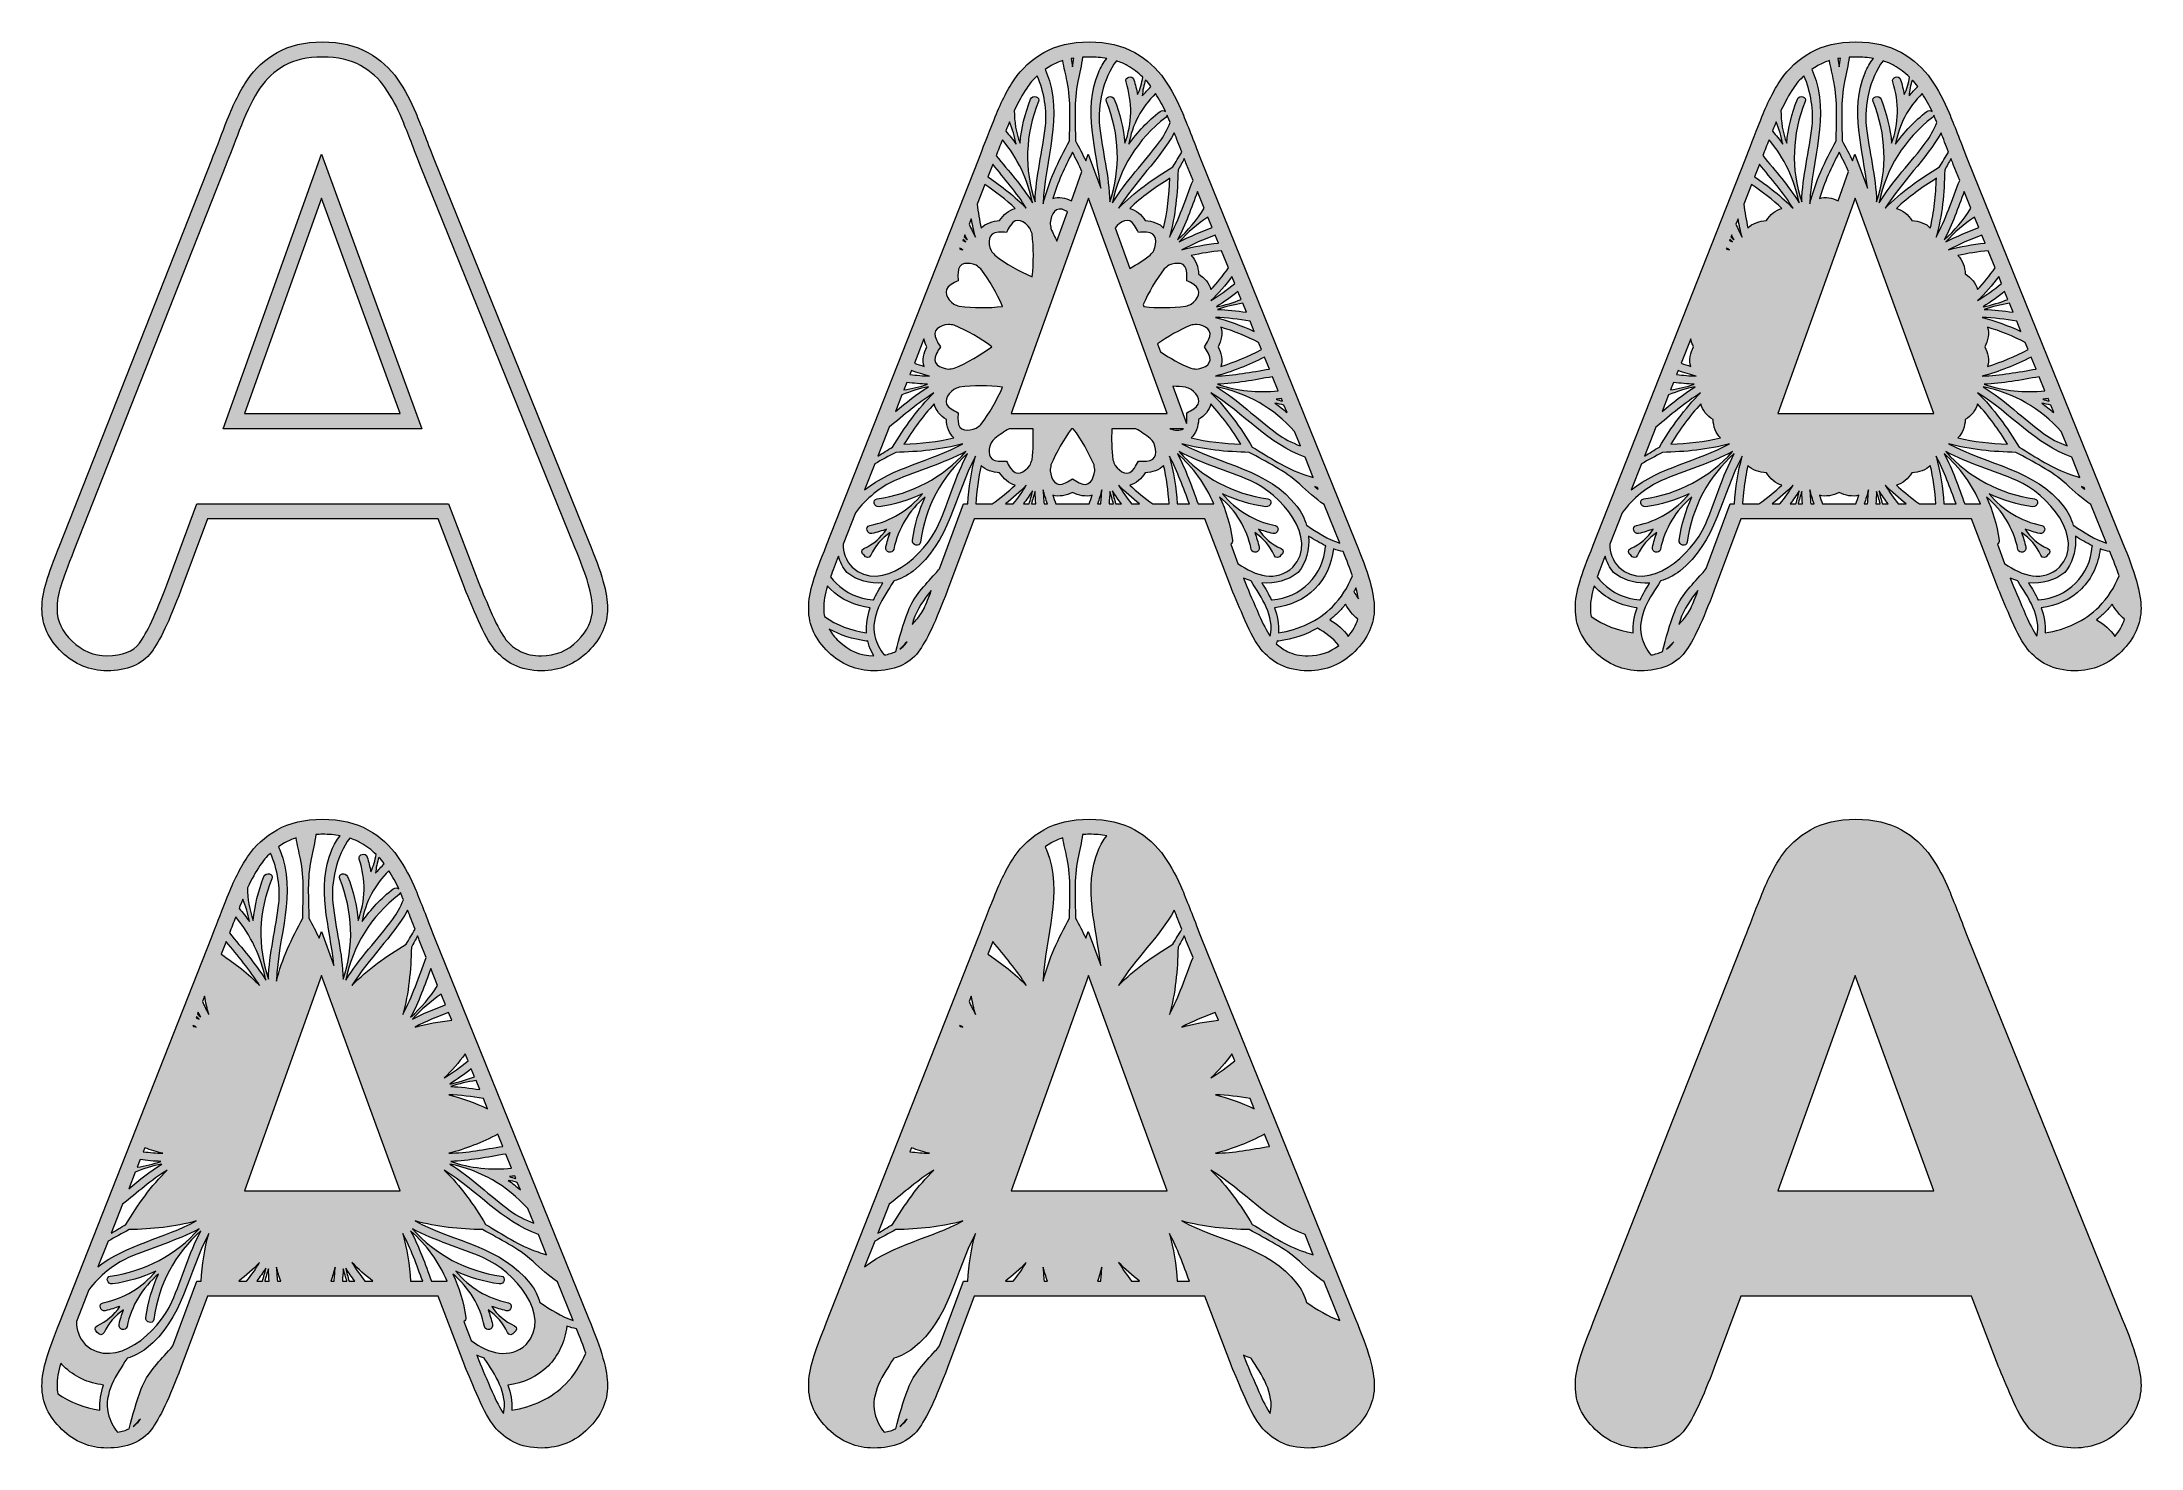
# Model space of a CAD drawing. Extents: x -272 to 633, y -390 to 48.
# Drawn here: x 75 to 633, y -390 to -16 of the extents above; entities that cross this region are included whole.
import ezdxf

# ---------------------------------------------------------------- set-up
doc = ezdxf.new("R2010")
doc.units = 0
doc.header["$MEASUREMENT"] = 0
doc.layers.add('Layer 1', color=7, linetype='Continuous', lineweight=0)

# ---------------------------------------------------------------- blocks, each defined once
blk = doc.blocks.new('Block_0')
at = {"layer": 'Layer 1', "true_color": 0x000000, "transparency": 33554687}
h = blk.add_hatch(color=18, dxfattribs=at)
h.dxf.hatch_style = 2
edge = h.paths.add_edge_path()
edge.add_spline(control_points=[(217.26, -175.67), (214.57, -178.35), (211.42, -179.66), (207.63, -179.66), (205.45, -179.66), (203.57, -179.28), (202.07, -178.52), (200.52, -177.75), (199.26, -176.73), (198.21, -175.41), (197.11, -174.01), (195.87, -171.77), (194.55, -168.74), (193.17, -165.59), (191.96, -162.76), (190.96, -160.35), (190.96, -160.35), (182.94, -139.26), (182.94, -139.26), (182.94, -139.26), (115.97, -139.26), (115.97, -139.26), (115.97, -139.26), (107.94, -160.81), (107.94, -160.81), (105.08, -168.5), (102.64, -173.71), (100.68, -176.31), (98.98, -178.56), (96.15, -179.66), (92.04, -179.66), (88.52, -179.66), (85.48, -178.39), (82.76, -175.79), (80.06, -173.22), (78.75, -170.42), (78.75, -167.22), (78.75, -165.28), (79.08, -163.23), (79.73, -161.14), (80.43, -158.9), (81.61, -155.73), (83.24, -151.69), (83.24, -151.69), (123.64, -49.12), (123.64, -49.12), (124.66, -46.51), (125.86, -43.43), (127.25, -39.88), (127.25, -39.88), (127.79, -38.52), (127.79, -38.52), (129.34, -34.54), (131.01, -31.21), (132.75, -28.61), (134.4, -26.16), (136.6, -24.14), (139.3, -22.61), (141.96, -21.11), (145.34, -20.34), (149.35, -20.34), (153.43, -20.34), (156.85, -21.11), (159.52, -22.61), (162.22, -24.14), (164.42, -26.13), (166.08, -28.53), (167.82, -31.05), (169.31, -33.81), (170.5, -36.72), (171.76, -39.77), (173.36, -43.86), (175.29, -48.93), (175.29, -48.93), (216.56, -150.86), (216.56, -150.86), (219.68, -158.34), (221.25, -163.77), (221.25, -167.01), (221.25, -170.15), (219.95, -172.98), (217.26, -175.67)], knot_values=[0, 0, 0, 0, 1, 1, 1, 2, 2, 2, 3, 3, 3, 4, 4, 4, 5, 5, 5, 6, 6, 6, 7, 7, 7, 8, 8, 8, 9, 9, 9, 10, 10, 10, 11, 11, 11, 12, 12, 12, 13, 13, 13, 14, 14, 14, 15, 15, 15, 16, 16, 16, 17, 17, 17, 18, 18, 18, 19, 19, 19, 20, 20, 20, 21, 21, 21, 22, 22, 22, 23, 23, 23, 24, 24, 24, 25, 25, 25, 26, 26, 26, 27, 27, 27, 27], degree=3, periodic=0)
edge = h.paths.add_edge_path()
edge.add_spline(control_points=[(220.26, -149.34), (220.26, -149.34), (179.02, -47.47), (179.02, -47.47), (177.09, -42.41), (175.47, -38.28), (174.2, -35.19), (172.9, -32.03), (171.27, -29.02), (169.37, -26.26), (167.37, -23.36), (164.72, -20.96), (161.49, -19.13), (158.21, -17.28), (154.13, -16.34), (149.35, -16.34), (144.65, -16.34), (140.6, -17.28), (137.33, -19.13), (134.09, -20.97), (131.43, -23.41), (129.43, -26.39), (127.53, -29.22), (125.72, -32.81), (124.06, -37.06), (124.06, -37.06), (123.53, -38.42), (123.53, -38.42), (122.14, -41.98), (120.93, -45.06), (119.91, -47.67), (119.91, -47.67), (79.52, -150.21), (79.52, -150.21), (77.86, -154.33), (76.64, -157.61), (75.91, -159.95), (75.14, -162.43), (74.75, -164.88), (74.75, -167.22), (74.75, -171.51), (76.51, -175.37), (80, -178.69), (83.45, -181.99), (87.51, -183.66), (92.04, -183.66), (97.42, -183.66), (101.4, -182), (103.87, -178.71), (106.09, -175.77), (108.65, -170.37), (111.69, -162.21), (111.69, -162.21), (118.75, -143.26), (118.75, -143.26), (118.75, -143.26), (180.19, -143.26), (180.19, -143.26), (180.19, -143.26), (187.24, -161.79), (187.24, -161.79), (187.24, -161.79), (187.26, -161.84), (187.26, -161.84), (188.27, -164.3), (189.49, -167.16), (190.88, -170.34), (192.37, -173.73), (193.74, -176.2), (195.08, -177.89), (196.47, -179.65), (198.22, -181.07), (200.28, -182.1), (202.34, -183.13), (204.82, -183.66), (207.63, -183.66), (212.47, -183.66), (216.66, -181.92), (220.09, -178.49), (223.52, -175.07), (225.25, -171.2), (225.25, -167.01), (225.25, -163.19), (223.62, -157.4), (220.26, -149.34)], knot_values=[0, 0, 0, 0, 1, 1, 1, 2, 2, 2, 3, 3, 3, 4, 4, 4, 5, 5, 5, 6, 6, 6, 7, 7, 7, 8, 8, 8, 9, 9, 9, 10, 10, 10, 11, 11, 11, 12, 12, 12, 13, 13, 13, 14, 14, 14, 15, 15, 15, 16, 16, 16, 17, 17, 17, 18, 18, 18, 19, 19, 19, 20, 20, 20, 21, 21, 21, 22, 22, 22, 23, 23, 23, 24, 24, 24, 25, 25, 25, 26, 26, 26, 27, 27, 27, 28, 28, 28, 28], degree=3, periodic=0)
h = blk.add_hatch(color=18, dxfattribs=at)
h.dxf.hatch_style = 2
edge = h.paths.add_edge_path()
edge.add_spline(control_points=[(170.09, -115.24), (170.09, -115.24), (128.6, -115.24), (128.6, -115.24), (128.6, -115.24), (149.16, -57.94), (149.16, -57.94), (149.16, -57.94), (170.09, -115.24), (170.09, -115.24)], knot_values=[0, 0, 0, 0, 1, 1, 1, 2, 2, 2, 3, 3, 3, 3], degree=3, periodic=0)
edge = h.paths.add_edge_path()
edge.add_spline(control_points=[(122.92, -119.24), (122.92, -119.24), (175.81, -119.24), (175.81, -119.24), (175.81, -119.24), (149.12, -46.19), (149.12, -46.19), (149.12, -46.19), (122.92, -119.24), (122.92, -119.24)], knot_values=[0, 0, 0, 0, 1, 1, 1, 2, 2, 2, 3, 3, 3, 3], degree=3, periodic=0)
at = {"layer": 'Layer 1'}
for points, knots in [([(220.26, -149.34), (220.26, -149.34), (179.02, -47.47), (179.02, -47.47), (177.09, -42.41), (175.47, -38.28), (174.2, -35.19), (172.9, -32.03), (171.27, -29.02), (169.37, -26.26), (167.37, -23.36), (164.72, -20.96), (161.49, -19.13), (158.21, -17.28), (154.13, -16.34), (149.35, -16.34), (144.65, -16.34), (140.6, -17.28), (137.33, -19.13), (134.09, -20.97), (131.43, -23.41), (129.43, -26.39), (127.53, -29.22), (125.72, -32.81), (124.06, -37.06), (124.06, -37.06), (123.53, -38.42), (123.53, -38.42), (122.14, -41.98), (120.93, -45.06), (119.91, -47.67), (119.91, -47.67), (79.52, -150.21), (79.52, -150.21), (77.86, -154.33), (76.64, -157.61), (75.91, -159.95), (75.14, -162.43), (74.75, -164.88), (74.75, -167.22), (74.75, -171.51), (76.51, -175.37), (80, -178.69), (83.45, -181.99), (87.51, -183.66), (92.04, -183.66), (97.42, -183.66), (101.4, -182), (103.87, -178.71), (106.09, -175.77), (108.65, -170.37), (111.69, -162.21), (111.69, -162.21), (118.75, -143.26), (118.75, -143.26), (118.75, -143.26), (180.19, -143.26), (180.19, -143.26), (180.19, -143.26), (187.24, -161.79), (187.24, -161.79), (187.24, -161.79), (187.26, -161.84), (187.26, -161.84), (188.27, -164.3), (189.49, -167.16), (190.88, -170.34), (192.37, -173.73), (193.74, -176.2), (195.08, -177.89), (196.47, -179.65), (198.22, -181.07), (200.28, -182.1), (202.34, -183.13), (204.82, -183.66), (207.63, -183.66), (212.47, -183.66), (216.66, -181.92), (220.09, -178.49), (223.52, -175.07), (225.25, -171.2), (225.25, -167.01), (225.25, -163.19), (223.62, -157.4), (220.26, -149.34)], [0, 0, 0, 0, 1, 1, 1, 2, 2, 2, 3, 3, 3, 4, 4, 4, 5, 5, 5, 6, 6, 6, 7, 7, 7, 8, 8, 8, 9, 9, 9, 10, 10, 10, 11, 11, 11, 12, 12, 12, 13, 13, 13, 14, 14, 14, 15, 15, 15, 16, 16, 16, 17, 17, 17, 18, 18, 18, 19, 19, 19, 20, 20, 20, 21, 21, 21, 22, 22, 22, 23, 23, 23, 24, 24, 24, 25, 25, 25, 26, 26, 26, 27, 27, 27, 28, 28, 28, 28]), ([(217.26, -175.67), (214.57, -178.35), (211.42, -179.66), (207.63, -179.66), (205.45, -179.66), (203.57, -179.28), (202.07, -178.52), (200.52, -177.75), (199.26, -176.73), (198.21, -175.41), (197.11, -174.01), (195.87, -171.77), (194.55, -168.74), (193.17, -165.59), (191.96, -162.76), (190.96, -160.35), (190.96, -160.35), (182.94, -139.26), (182.94, -139.26), (182.94, -139.26), (115.97, -139.26), (115.97, -139.26), (115.97, -139.26), (107.94, -160.81), (107.94, -160.81), (105.08, -168.5), (102.64, -173.71), (100.68, -176.31), (98.98, -178.56), (96.15, -179.66), (92.04, -179.66), (88.52, -179.66), (85.48, -178.39), (82.76, -175.79), (80.06, -173.22), (78.75, -170.42), (78.75, -167.22), (78.75, -165.28), (79.08, -163.23), (79.73, -161.14), (80.43, -158.9), (81.61, -155.73), (83.24, -151.69), (83.24, -151.69), (123.64, -49.12), (123.64, -49.12), (124.66, -46.51), (125.86, -43.43), (127.25, -39.88), (127.25, -39.88), (127.79, -38.52), (127.79, -38.52), (129.34, -34.54), (131.01, -31.21), (132.75, -28.61), (134.4, -26.16), (136.6, -24.14), (139.3, -22.61), (141.96, -21.11), (145.34, -20.34), (149.35, -20.34), (153.43, -20.34), (156.85, -21.11), (159.52, -22.61), (162.22, -24.14), (164.42, -26.13), (166.08, -28.53), (167.82, -31.05), (169.31, -33.81), (170.5, -36.72), (171.76, -39.77), (173.36, -43.86), (175.29, -48.93), (175.29, -48.93), (216.56, -150.86), (216.56, -150.86), (219.68, -158.34), (221.25, -163.77), (221.25, -167.01), (221.25, -170.15), (219.95, -172.98), (217.26, -175.67)], [0, 0, 0, 0, 1, 1, 1, 2, 2, 2, 3, 3, 3, 4, 4, 4, 5, 5, 5, 6, 6, 6, 7, 7, 7, 8, 8, 8, 9, 9, 9, 10, 10, 10, 11, 11, 11, 12, 12, 12, 13, 13, 13, 14, 14, 14, 15, 15, 15, 16, 16, 16, 17, 17, 17, 18, 18, 18, 19, 19, 19, 20, 20, 20, 21, 21, 21, 22, 22, 22, 23, 23, 23, 24, 24, 24, 25, 25, 25, 26, 26, 26, 27, 27, 27, 27]), ([(122.92, -119.24), (122.92, -119.24), (175.81, -119.24), (175.81, -119.24), (175.81, -119.24), (149.12, -46.19), (149.12, -46.19), (149.12, -46.19), (122.92, -119.24), (122.92, -119.24)], [0, 0, 0, 0, 1, 1, 1, 2, 2, 2, 3, 3, 3, 3]), ([(170.09, -115.24), (170.09, -115.24), (128.6, -115.24), (128.6, -115.24), (128.6, -115.24), (149.16, -57.94), (149.16, -57.94), (149.16, -57.94), (170.09, -115.24), (170.09, -115.24)], [0, 0, 0, 0, 1, 1, 1, 2, 2, 2, 3, 3, 3, 3])]:
    blk.add_open_spline(points, degree=3, knots=knots, dxfattribs=at)

msp = doc.modelspace()

# ---------------------------------------------------------------- hatches: boundary and pattern name
at = {"layer": 'Layer 1', "true_color": 0xf8cbe3, "transparency": 33554687}
h = msp.add_hatch(color=254, dxfattribs=at)
h.dxf.hatch_style = 2
edge = h.paths.add_edge_path()
edge.add_spline(control_points=[(423.84, -162.6), (424.02, -162.27), (424.2, -161.94), (424.37, -161.61), (424.65, -162.68), (424.87, -163.66), (425.01, -164.53), (424.58, -163.89), (424.19, -163.24), (423.84, -162.6)], knot_values=[0, 0, 0, 0, 1, 1, 1, 2, 2, 2, 3, 3, 3, 3], degree=3, periodic=0)
edge = h.paths.add_edge_path()
edge.add_spline(control_points=[(417.45, -170.07), (418.21, -169.47), (418.94, -168.83), (419.64, -168.15), (419.64, -168.15), (419.64, -168.15), (419.64, -168.15), (420.32, -167.45), (420.96, -166.72), (421.56, -165.96), (422.43, -167.46), (423.56, -168.79), (424.84, -169.91), (424.39, -171.51), (423.56, -173.03), (422.33, -174.5), (421.04, -172.72), (419.38, -171.19), (417.45, -170.07)], knot_values=[0, 0, 0, 0, 1, 1, 1, 2, 2, 2, 3, 3, 3, 4, 4, 4, 5, 5, 5, 6, 6, 6, 6], degree=3, periodic=0)
edge = h.paths.add_edge_path()
edge.add_spline(control_points=[(391.03, -150), (391.35, -149.76), (391.57, -149.39), (391.5, -148.91), (390.93, -144.82), (389.77, -140.96), (388.1, -137.37), (392.46, -140.98), (395.31, -145.76), (396.51, -151.35), (396.8, -152.72), (398.9, -152.16), (398.61, -150.8), (398.32, -149.45), (397.92, -148.16), (397.45, -146.91), (399.74, -148.4), (401.45, -150.42), (402.6, -152.94), (403, -153.81), (404, -153.56), (404.4, -152.91), (405.05, -152.5), (405.3, -151.51), (404.43, -151.11), (401.91, -149.96), (399.9, -148.25), (398.4, -145.96), (399.66, -146.42), (400.94, -146.83), (402.29, -147.12), (403.66, -147.41), (404.21, -145.31), (402.84, -145.02), (397.25, -143.81), (392.48, -140.97), (388.86, -136.61), (392.45, -138.28), (396.32, -139.44), (400.4, -140.01), (401.77, -140.2), (402.34, -138.1), (400.95, -137.91), (391.62, -136.61), (383.42, -132.24), (377.35, -125.34), (383.35, -128.56), (389.97, -130.32), (396.24, -133.06), (404.31, -136.58), (414.7, -148.3), (407.6, -156.11), (403.24, -160.07), (397.66, -158.58), (392.96, -155.08), (392.96, -155.08), (391.03, -150), (391.03, -150)], knot_values=[0, 0, 0, 0, 1, 1, 1, 2, 2, 2, 3, 3, 3, 4, 4, 4, 5, 5, 5, 6, 6, 6, 7, 7, 7, 8, 8, 8, 9, 9, 9, 10, 10, 10, 11, 11, 11, 12, 12, 12, 13, 13, 13, 14, 14, 14, 15, 15, 15, 16, 16, 16, 17, 17, 17, 18, 18, 18, 19, 19, 19, 19], degree=3, periodic=0)
edge = h.paths.add_edge_path()
edge.add_spline(control_points=[(376.84, -125.85), (381.09, -129.59), (384.37, -134.14), (386.57, -139.26), (386.57, -139.26), (382.37, -139.26), (382.37, -139.26), (380.68, -134.71), (379.13, -130.12), (376.84, -125.85)], knot_values=[0, 0, 0, 0, 1, 1, 1, 2, 2, 2, 3, 3, 3, 3], degree=3, periodic=0)
edge = h.paths.add_edge_path()
edge.add_spline(control_points=[(374.73, -126.58), (376.91, -130.59), (378.43, -134.97), (380.06, -139.26), (380.06, -139.26), (376.8, -139.26), (376.8, -139.26), (376.5, -134.93), (375.89, -130.63), (374.73, -126.58)], knot_values=[0, 0, 0, 0, 1, 1, 1, 2, 2, 2, 3, 3, 3, 3], degree=3, periodic=0)
edge = h.paths.add_edge_path()
edge.add_spline(control_points=[(364.16, -134.24), (365.78, -133.96), (367.36, -132.47), (368.31, -131), (368.31, -131), (368.31, -131), (368.31, -131), (370.06, -130.92), (372.13, -130.29), (373.19, -129.02), (373.98, -132.33), (374.42, -135.78), (374.66, -139.26), (374.66, -139.26), (370.34, -139.26), (370.34, -139.26), (368.16, -137.7), (366.06, -136.04), (364.16, -134.24)], knot_values=[0, 0, 0, 0, 1, 1, 1, 2, 2, 2, 3, 3, 3, 4, 4, 4, 5, 5, 5, 6, 6, 6, 6], degree=3, periodic=0)
edge = h.paths.add_edge_path()
edge.add_spline(control_points=[(361.22, -134.3), (362.93, -136.07), (364.8, -137.71), (366.78, -139.26), (366.78, -139.26), (364.68, -139.26), (364.68, -139.26), (363.45, -137.66), (362.27, -136.02), (361.22, -134.3)], knot_values=[0, 0, 0, 0, 1, 1, 1, 2, 2, 2, 3, 3, 3, 3], degree=3, periodic=0)
edge = h.paths.add_edge_path()
edge.add_spline(control_points=[(359.58, -135.76), (360.33, -136.96), (361.14, -138.12), (361.97, -139.26), (361.97, -139.26), (360.46, -139.26), (360.46, -139.26), (360.11, -138.11), (359.82, -136.95), (359.58, -135.76)], knot_values=[0, 0, 0, 0, 1, 1, 1, 2, 2, 2, 3, 3, 3, 3], degree=3, periodic=0)
edge = h.paths.add_edge_path()
edge.add_spline(control_points=[(356.73, -135.5), (356.7, -136.76), (356.61, -138.01), (356.48, -139.26), (356.48, -139.26), (355.62, -139.26), (355.62, -139.26), (356.04, -138.01), (356.42, -136.76), (356.73, -135.5)], knot_values=[0, 0, 0, 0, 1, 1, 1, 2, 2, 2, 3, 3, 3, 3], degree=3, periodic=0)
edge = h.paths.add_edge_path()
edge.add_spline(control_points=[(343.72, -136.92), (345.27, -137.49), (347.38, -136.99), (348.94, -136.19), (350.5, -136.99), (352.6, -137.49), (354.15, -136.92), (353.92, -137.7), (353.66, -138.48), (353.39, -139.26), (353.39, -139.26), (344.49, -139.26), (344.49, -139.26), (344.22, -138.48), (343.96, -137.7), (343.72, -136.92)], knot_values=[0, 0, 0, 0, 1, 1, 1, 2, 2, 2, 3, 3, 3, 4, 4, 4, 5, 5, 5, 5], degree=3, periodic=0)
edge = h.paths.add_edge_path()
edge.add_spline(control_points=[(341.15, -135.5), (341.46, -136.76), (341.84, -138.01), (342.26, -139.26), (342.26, -139.26), (341.39, -139.26), (341.39, -139.26), (341.27, -138.01), (341.18, -136.76), (341.15, -135.5)], knot_values=[0, 0, 0, 0, 1, 1, 1, 2, 2, 2, 3, 3, 3, 3], degree=3, periodic=0)
edge = h.paths.add_edge_path()
edge.add_spline(control_points=[(338.29, -135.76), (338.06, -136.95), (337.76, -138.11), (337.42, -139.26), (337.42, -139.26), (335.9, -139.26), (335.9, -139.26), (336.74, -138.12), (337.55, -136.96), (338.29, -135.76)], knot_values=[0, 0, 0, 0, 1, 1, 1, 2, 2, 2, 3, 3, 3, 3], degree=3, periodic=0)
edge = h.paths.add_edge_path()
edge.add_spline(control_points=[(336.66, -134.3), (335.61, -136.02), (334.43, -137.66), (333.19, -139.26), (333.19, -139.26), (331.09, -139.26), (331.09, -139.26), (333.07, -137.71), (334.95, -136.07), (336.66, -134.3)], knot_values=[0, 0, 0, 0, 1, 1, 1, 2, 2, 2, 3, 3, 3, 3], degree=3, periodic=0)
edge = h.paths.add_edge_path()
edge.add_spline(control_points=[(324.68, -129.02), (325.74, -130.29), (327.81, -130.92), (329.56, -131), (329.56, -131), (329.56, -131), (329.56, -131), (330.51, -132.47), (332.09, -133.96), (333.72, -134.24), (331.81, -136.04), (329.72, -137.7), (327.53, -139.26), (327.53, -139.26), (323.22, -139.26), (323.22, -139.26), (323.45, -135.78), (323.89, -132.33), (324.68, -129.02)], knot_values=[0, 0, 0, 0, 1, 1, 1, 2, 2, 2, 3, 3, 3, 4, 4, 4, 5, 5, 5, 6, 6, 6, 6], degree=3, periodic=0)
edge = h.paths.add_edge_path()
edge.add_spline(control_points=[(288.88, -157.5), (288.88, -157.5), (288.88, -157.5), (288.88, -157.5), (291.6, -159.67), (295.06, -160.59), (298.51, -160.29), (297.58, -161.78), (296.71, -163.29), (296, -164.85), (295.94, -164.83), (295.89, -164.8), (295.83, -164.8), (292.01, -164.49), (288.64, -162.89), (286.03, -160.35), (285.5, -159.81), (285.03, -159.22), (284.58, -158.62), (285.13, -157.07), (285.81, -155.26), (286.64, -153.19), (287.11, -154.74), (287.85, -156.2), (288.88, -157.5)], knot_values=[0, 0, 0, 0, 1, 1, 1, 2, 2, 2, 3, 3, 3, 4, 4, 4, 5, 5, 5, 6, 6, 6, 7, 7, 7, 8, 8, 8, 8], degree=3, periodic=0)
edge = h.paths.add_edge_path()
edge.add_spline(control_points=[(309.43, -95.36), (309.6, -96.1), (309.87, -96.82), (310.19, -97.44), (309.39, -99), (308.89, -101.11), (309.46, -102.66), (308.6, -102.4), (307.74, -102.11), (306.89, -101.81), (306.89, -101.81), (309.43, -95.36), (309.43, -95.36)], knot_values=[0, 0, 0, 0, 1, 1, 1, 2, 2, 2, 3, 3, 3, 4, 4, 4, 4], degree=3, periodic=0)
edge = h.paths.add_edge_path()
edge.add_spline(control_points=[(333.72, -60.65), (332.09, -60.93), (330.51, -62.41), (329.56, -63.89), (327.81, -63.97), (325.74, -64.6), (324.68, -65.86), (324.18, -63.78), (323.83, -61.63), (323.57, -59.46), (323.57, -59.46), (325.61, -54.28), (325.61, -54.28), (328.49, -56.21), (331.26, -58.32), (333.72, -60.65)], knot_values=[0, 0, 0, 0, 1, 1, 1, 2, 2, 2, 3, 3, 3, 4, 4, 4, 5, 5, 5, 5], degree=3, periodic=0)
edge = h.paths.add_edge_path()
edge.add_spline(control_points=[(338.29, -59.13), (335.51, -54.63), (331.97, -50.7), (328.63, -46.6), (329.14, -45.28), (329.7, -43.86), (330.29, -42.35), (334.31, -47.19), (337.05, -52.89), (338.29, -59.13)], knot_values=[0, 0, 0, 0, 1, 1, 1, 2, 2, 2, 3, 3, 3, 3], degree=3, periodic=0)
edge = h.paths.add_edge_path()
edge.add_spline(control_points=[(341.75, -38.67), (340.98, -45.47), (339.19, -52.09), (338.98, -58.89), (336.04, -50.18), (336.36, -40.9), (339.9, -32.17), (340.43, -30.87), (338.33, -30.31), (337.81, -31.59), (336.26, -35.41), (335.33, -39.34), (334.98, -43.28), (333.93, -40.44), (333.43, -37.53), (333.46, -34.6), (334.52, -32.31), (335.62, -30.3), (336.75, -28.61), (337.56, -27.42), (338.5, -26.33), (339.55, -25.35), (341.44, -29.63), (342.19, -34.76), (341.75, -38.67)], knot_values=[0, 0, 0, 0, 1, 1, 1, 2, 2, 2, 3, 3, 3, 4, 4, 4, 5, 5, 5, 6, 6, 6, 7, 7, 7, 8, 8, 8, 8], degree=3, periodic=0)
edge = h.paths.add_edge_path()
edge.add_spline(control_points=[(347.52, -26.89), (348.61, -32.12), (348.2, -37.37), (348.13, -42.66), (345.19, -47.99), (342.58, -53.63), (341.15, -59.39), (341.44, -47.64), (346.73, -36), (342.05, -24.51), (341.93, -24.22), (341.79, -23.95), (341.65, -23.67), (342.18, -23.3), (342.72, -22.94), (343.3, -22.61), (344.24, -22.08), (345.27, -21.65), (346.38, -21.3), (346.68, -23.13), (347.12, -24.96), (347.52, -26.89)], knot_values=[0, 0, 0, 0, 1, 1, 1, 2, 2, 2, 3, 3, 3, 4, 4, 4, 5, 5, 5, 6, 6, 6, 7, 7, 7, 7], degree=3, periodic=0)
edge = h.paths.add_edge_path()
edge.add_spline(control_points=[(355.83, -24.51), (351.69, -34.66), (355.34, -44.93), (356.45, -55.28), (356.45, -55.28), (353.12, -46.19), (353.12, -46.19), (353.12, -46.19), (352.48, -47.97), (352.48, -47.97), (351.62, -46.18), (350.7, -44.4), (349.75, -42.66), (349.68, -37.37), (349.27, -32.12), (350.35, -26.89), (350.82, -24.64), (351.34, -22.53), (351.63, -20.4), (352.19, -20.36), (352.76, -20.34), (353.35, -20.34), (355.04, -20.34), (356.6, -20.48), (358.06, -20.74), (357.15, -21.86), (356.39, -23.13), (355.83, -24.51)], knot_values=[0, 0, 0, 0, 1, 1, 1, 2, 2, 2, 3, 3, 3, 4, 4, 4, 5, 5, 5, 6, 6, 6, 7, 7, 7, 8, 8, 8, 9, 9, 9, 9], degree=3, periodic=0)
edge = h.paths.add_edge_path()
edge.add_spline(control_points=[(366.22, -30.35), (366, -29.03), (365.7, -27.71), (365.28, -26.4), (364.85, -25.07), (362.75, -25.64), (363.18, -26.98), (364.94, -32.42), (364.86, -37.98), (362.89, -43.28), (362.55, -39.34), (361.62, -35.41), (360.07, -31.59), (359.55, -30.31), (357.45, -30.87), (357.97, -32.17), (361.51, -40.9), (361.83, -50.18), (358.89, -58.89), (358.68, -52.09), (356.89, -45.47), (356.13, -38.67), (355.54, -33.43), (357.08, -26.01), (360.62, -21.37), (361.67, -21.71), (362.64, -22.12), (363.52, -22.61), (365.06, -23.49), (366.42, -24.53), (367.63, -25.7), (367.44, -27.31), (366.97, -28.86), (366.22, -30.35)], knot_values=[0, 0, 0, 0, 1, 1, 1, 2, 2, 2, 3, 3, 3, 4, 4, 4, 5, 5, 5, 6, 6, 6, 7, 7, 7, 8, 8, 8, 9, 9, 9, 10, 10, 10, 11, 11, 11, 11], degree=3, periodic=0)
edge = h.paths.add_edge_path()
edge.add_spline(control_points=[(367.52, -30.7), (367.6, -29.22), (367.9, -27.82), (368.41, -26.48), (368.92, -27.03), (369.4, -27.61), (369.83, -28.22), (369.01, -29.01), (368.23, -29.84), (367.52, -30.7)], knot_values=[0, 0, 0, 0, 1, 1, 1, 2, 2, 2, 3, 3, 3, 3], degree=3, periodic=0)
edge = h.paths.add_edge_path()
edge.add_spline(control_points=[(371.06, -30.05), (372.03, -31.59), (372.91, -33.2), (373.69, -34.88), (373.3, -34.57), (372.72, -34.47), (372.23, -34.85), (368.97, -37.38), (366.2, -40.32), (363.93, -43.56), (364.82, -38.34), (367.27, -33.76), (371.06, -30.05)], knot_values=[0, 0, 0, 0, 1, 1, 1, 2, 2, 2, 3, 3, 3, 4, 4, 4, 4], degree=3, periodic=0)
edge = h.paths.add_edge_path()
edge.add_spline(control_points=[(372.1, -42.95), (368.03, -48.47), (363.17, -53.32), (359.58, -59.13), (361.38, -50.1), (366.3, -42.2), (373.75, -36.4), (373.97, -36.23), (374.08, -36.03), (374.11, -35.84), (374.24, -36.13), (374.38, -36.42), (374.5, -36.72), (374.64, -37.05), (374.79, -37.41), (374.93, -37.77), (374.14, -39.72), (373.16, -41.51), (372.1, -42.95)], knot_values=[0, 0, 0, 0, 1, 1, 1, 2, 2, 2, 3, 3, 3, 4, 4, 4, 5, 5, 5, 6, 6, 6, 6], degree=3, periodic=0)
edge = h.paths.add_edge_path()
edge.add_spline(control_points=[(375.63, -49.6), (370.42, -52.74), (365.34, -56.32), (361.22, -60.59), (365.56, -53.49), (372.03, -47.68), (376.04, -40.53), (376.65, -42.07), (377.31, -43.77), (378.03, -45.63), (377.23, -46.95), (376.42, -48.27), (375.63, -49.6)], knot_values=[0, 0, 0, 0, 1, 1, 1, 2, 2, 2, 3, 3, 3, 4, 4, 4, 4], degree=3, periodic=0)
edge = h.paths.add_edge_path()
edge.add_spline(control_points=[(376.84, -69.03), (379.05, -64.91), (380.57, -60.49), (382.2, -56.1), (382.2, -56.1), (384, -60.56), (384, -60.56), (382.06, -63.69), (379.67, -66.54), (376.84, -69.03)], knot_values=[0, 0, 0, 0, 1, 1, 1, 2, 2, 2, 3, 3, 3, 3], degree=3, periodic=0)
edge = h.paths.add_edge_path()
edge.add_spline(control_points=[(399.24, -98.2), (395.73, -99.99), (392.1, -101.56), (388.41, -102.66), (388.98, -101.11), (388.49, -99), (387.68, -97.44), (388.49, -95.89), (388.98, -93.78), (388.41, -92.23), (391.83, -93.24), (395.2, -94.68), (398.47, -96.3), (398.47, -96.3), (399.24, -98.2), (399.24, -98.2)], knot_values=[0, 0, 0, 0, 1, 1, 1, 2, 2, 2, 3, 3, 3, 4, 4, 4, 5, 5, 5, 5], degree=3, periodic=0)
edge = h.paths.add_edge_path()
edge.add_spline(control_points=[(409.62, -123.83), (407.27, -122.97), (405.11, -121.85), (403.43, -120.6), (397.91, -116.53), (393.06, -111.68), (387.25, -108.09), (395.32, -109.7), (402.48, -113.8), (408.05, -119.96), (408.05, -119.96), (409.62, -123.83), (409.62, -123.83)], knot_values=[0, 0, 0, 0, 1, 1, 1, 2, 2, 2, 3, 3, 3, 4, 4, 4, 4], degree=3, periodic=0)
edge = h.paths.add_edge_path()
edge.add_spline(control_points=[(378.44, -119.24), (377.54, -119.86), (376.14, -119.68), (374.87, -119.24), (374.87, -119.24), (378.44, -119.24), (378.44, -119.24)], knot_values=[0, 0, 0, 0, 1, 1, 1, 2, 2, 2, 2], degree=3, periodic=0)
edge = h.paths.add_edge_path()
edge.add_spline(control_points=[(315.38, -116.82), (315.38, -116.82), (315.38, -116.82), (315.38, -116.82), (315.47, -118.57), (316.09, -120.64), (317.36, -121.7), (313.1, -122.72), (308.59, -123.16), (304.11, -123.32), (304.11, -123.32), (304.11, -123.32), (304.11, -123.32), (306.49, -119.52), (309.13, -115.85), (312.14, -112.67), (312.43, -114.29), (313.91, -115.87), (315.38, -116.82)], knot_values=[0, 0, 0, 0, 1, 1, 1, 2, 2, 2, 3, 3, 3, 4, 4, 4, 5, 5, 5, 6, 6, 6, 6], degree=3, periodic=0)
edge = h.paths.add_edge_path()
edge.add_spline(control_points=[(338.2, -78.84), (334.66, -77.32), (331.34, -75.4), (328.25, -73.06), (327.91, -72.66), (327.58, -72.25), (327.26, -71.84), (326.45, -69.74), (326.23, -67.12), (329.26, -66.99), (329.97, -66.96), (330.67, -66.98), (331.36, -67.01), (331.69, -66.39), (332.03, -65.77), (332.41, -65.18), (334.03, -62.62), (336.19, -64.11), (337.6, -65.87), (337.8, -66.35), (337.99, -66.84), (338.17, -67.34), (338.65, -71.18), (338.65, -75.02), (338.2, -78.84)], knot_values=[0, 0, 0, 0, 1, 1, 1, 2, 2, 2, 3, 3, 3, 4, 4, 4, 5, 5, 5, 6, 6, 6, 7, 7, 7, 8, 8, 8, 8], degree=3, periodic=0)
edge = h.paths.add_edge_path()
edge.add_spline(control_points=[(348.68, -58.58), (347.15, -57.85), (345.19, -57.43), (343.72, -57.97), (344.97, -53.77), (346.84, -49.64), (348.94, -45.69), (349.83, -47.37), (350.68, -49.09), (351.46, -50.82), (351.46, -50.82), (348.68, -58.58), (348.68, -58.58)], knot_values=[0, 0, 0, 0, 1, 1, 1, 2, 2, 2, 3, 3, 3, 4, 4, 4, 4], degree=3, periodic=0)
edge = h.paths.add_edge_path()
edge.add_spline(control_points=[(365.47, -65.18), (365.85, -65.77), (366.19, -66.39), (366.51, -67.01), (367.21, -66.98), (367.91, -66.96), (368.62, -66.99), (371.64, -67.12), (371.43, -69.74), (370.61, -71.84), (370.29, -72.25), (369.97, -72.66), (369.63, -73.06), (367.9, -74.37), (366.09, -75.53), (364.22, -76.58), (364.22, -76.58), (360.3, -65.84), (360.3, -65.84), (361.71, -64.1), (363.86, -62.63), (365.47, -65.18)], knot_values=[0, 0, 0, 0, 1, 1, 1, 2, 2, 2, 3, 3, 3, 4, 4, 4, 5, 5, 5, 6, 6, 6, 7, 7, 7, 7], degree=3, periodic=0)
edge = h.paths.add_edge_path()
edge.add_spline(control_points=[(373.19, -65.86), (372.13, -64.6), (370.06, -63.97), (368.31, -63.89), (367.36, -62.41), (365.78, -60.93), (364.16, -60.65), (367.34, -57.64), (371.02, -55), (374.82, -52.62), (374.82, -52.62), (374.82, -52.62), (374.82, -52.62), (374.66, -57.1), (374.21, -61.6), (373.19, -65.86)], knot_values=[0, 0, 0, 0, 1, 1, 1, 2, 2, 2, 3, 3, 3, 4, 4, 4, 5, 5, 5, 5], degree=3, periodic=0)
edge = h.paths.add_edge_path()
edge.add_spline(control_points=[(385.15, -99.26), (386.55, -101.94), (384.18, -103.07), (381.95, -103.41), (381.43, -103.34), (380.91, -103.26), (380.4, -103.17), (377.55, -101.97), (374.87, -100.5), (372.34, -98.79), (372.34, -98.79), (371.55, -96.65), (371.55, -96.65), (374.32, -94.7), (377.26, -93.04), (380.4, -91.72), (380.91, -91.62), (381.43, -91.54), (381.95, -91.48), (384.18, -91.82), (386.55, -92.94), (385.15, -95.63), (384.82, -96.25), (384.46, -96.85), (384.08, -97.44), (384.46, -98.03), (384.82, -98.63), (385.15, -99.26)], knot_values=[0, 0, 0, 0, 1, 1, 1, 2, 2, 2, 3, 3, 3, 4, 4, 4, 5, 5, 5, 6, 6, 6, 7, 7, 7, 8, 8, 8, 9, 9, 9, 9], degree=3, periodic=0)
edge = h.paths.add_edge_path()
edge.add_spline(control_points=[(382.49, -116.82), (382.49, -116.82), (382.49, -116.82), (382.49, -116.82), (383.97, -115.87), (385.45, -114.29), (385.73, -112.67), (388.75, -115.85), (391.38, -119.52), (393.76, -123.32), (389.28, -123.16), (384.78, -122.72), (380.52, -121.7), (381.78, -120.64), (382.41, -118.57), (382.49, -116.82)], knot_values=[0, 0, 0, 0, 1, 1, 1, 2, 2, 2, 3, 3, 3, 4, 4, 4, 5, 5, 5, 5], degree=3, periodic=0)
edge = h.paths.add_edge_path()
edge.add_spline(control_points=[(353.16, -57.94), (353.16, -57.94), (374.09, -115.24), (374.09, -115.24), (374.09, -115.24), (332.6, -115.24), (332.6, -115.24), (332.6, -115.24), (353.16, -57.94), (353.16, -57.94)], knot_values=[0, 0, 0, 0, 1, 1, 1, 2, 2, 2, 3, 3, 3, 3], degree=3, periodic=0)
edge = h.paths.add_edge_path()
edge.add_spline(control_points=[(379.39, -117.12), (379.38, -117.39), (379.34, -117.62), (379.29, -117.84), (379.29, -117.84), (375.67, -107.93), (375.67, -107.93), (376.8, -107.99), (377.92, -108.07), (379.04, -108.21), (379.54, -108.39), (380.03, -108.58), (380.51, -108.78), (382.27, -110.19), (383.76, -112.35), (381.2, -113.98), (380.61, -114.35), (380, -114.69), (379.38, -115.02), (379.41, -115.72), (379.42, -116.42), (379.39, -117.12)], knot_values=[0, 0, 0, 0, 1, 1, 1, 2, 2, 2, 3, 3, 3, 4, 4, 4, 5, 5, 5, 6, 6, 6, 7, 7, 7, 7], degree=3, periodic=0)
edge = h.paths.add_edge_path()
edge.add_spline(control_points=[(379.38, -79.87), (380, -80.19), (380.61, -80.53), (381.2, -80.91), (383.76, -82.53), (382.27, -84.69), (380.51, -86.1), (380.03, -86.31), (379.54, -86.5), (379.04, -86.68), (375.33, -87.14), (371.63, -87.15), (367.93, -86.74), (367.93, -86.74), (367.75, -86.24), (367.75, -86.24), (369.24, -82.88), (371.08, -79.71), (373.32, -76.75), (373.72, -76.42), (374.13, -76.09), (374.55, -75.77), (376.65, -74.95), (379.26, -74.74), (379.39, -77.77), (379.42, -78.47), (379.41, -79.17), (379.38, -79.87), (379.38, -79.87), (379.38, -79.87), (379.38, -79.87)], knot_values=[0, 0, 0, 0, 1, 1, 1, 2, 2, 2, 3, 3, 3, 4, 4, 4, 5, 5, 5, 6, 6, 6, 7, 7, 7, 8, 8, 8, 9, 9, 9, 10, 10, 10, 10], degree=3, periodic=0)
edge = h.paths.add_edge_path()
edge.add_spline(control_points=[(343.21, -65.99), (343.12, -65.47), (343.04, -64.95), (342.97, -64.43), (343.31, -62.2), (344.44, -59.83), (347.12, -61.23), (347.29, -61.32), (347.45, -61.43), (347.62, -61.53), (347.62, -61.53), (344.81, -69.35), (344.81, -69.35), (344.24, -68.25), (343.7, -67.14), (343.21, -65.99)], knot_values=[0, 0, 0, 0, 1, 1, 1, 2, 2, 2, 3, 3, 3, 4, 4, 4, 5, 5, 5, 5], degree=3, periodic=0)
edge = h.paths.add_edge_path()
edge.add_spline(control_points=[(318.49, -77.77), (318.61, -74.74), (321.23, -74.95), (323.33, -75.77), (323.75, -76.09), (324.16, -76.42), (324.56, -76.75), (326.89, -79.84), (328.82, -83.16), (330.33, -86.7), (326.51, -87.16), (322.67, -87.15), (318.83, -86.68), (318.34, -86.5), (317.85, -86.31), (317.36, -86.1), (315.61, -84.69), (314.11, -82.53), (316.67, -80.91), (317.27, -80.53), (317.88, -80.19), (318.5, -79.87), (318.5, -79.87), (318.5, -79.87), (318.5, -79.87), (318.47, -79.17), (318.46, -78.47), (318.49, -77.77)], knot_values=[0, 0, 0, 0, 1, 1, 1, 2, 2, 2, 3, 3, 3, 4, 4, 4, 5, 5, 5, 6, 6, 6, 7, 7, 7, 8, 8, 8, 9, 9, 9, 9], degree=3, periodic=0)
edge = h.paths.add_edge_path()
edge.add_spline(control_points=[(312.73, -95.63), (311.32, -92.94), (313.7, -91.82), (315.92, -91.48), (316.44, -91.54), (316.96, -91.62), (317.48, -91.72), (321.05, -93.22), (324.37, -95.14), (327.46, -97.44), (324.37, -99.75), (321.05, -101.66), (317.48, -103.17), (316.96, -103.26), (316.44, -103.34), (315.92, -103.41), (313.7, -103.07), (311.32, -101.94), (312.73, -99.26), (313.06, -98.63), (313.42, -98.03), (313.79, -97.44), (313.42, -96.85), (313.06, -96.25), (312.73, -95.63)], knot_values=[0, 0, 0, 0, 1, 1, 1, 2, 2, 2, 3, 3, 3, 4, 4, 4, 5, 5, 5, 6, 6, 6, 7, 7, 7, 8, 8, 8, 8], degree=3, periodic=0)
edge = h.paths.add_edge_path()
edge.add_spline(control_points=[(316.67, -113.98), (314.11, -112.35), (315.61, -110.19), (317.36, -108.78), (317.85, -108.58), (318.34, -108.39), (318.83, -108.21), (322.67, -107.73), (326.51, -107.73), (330.33, -108.18), (330.33, -108.18), (330.33, -108.18), (330.33, -108.18), (328.82, -111.72), (326.89, -115.04), (324.56, -118.13), (324.16, -118.47), (323.75, -118.8), (323.33, -119.12), (321.23, -119.93), (318.61, -120.15), (318.49, -117.12), (318.46, -116.42), (318.47, -115.72), (318.5, -115.02), (317.88, -114.69), (317.27, -114.35), (316.67, -113.98)], knot_values=[0, 0, 0, 0, 1, 1, 1, 2, 2, 2, 3, 3, 3, 4, 4, 4, 5, 5, 5, 6, 6, 6, 7, 7, 7, 8, 8, 8, 9, 9, 9, 9], degree=3, periodic=0)
edge = h.paths.add_edge_path()
edge.add_spline(control_points=[(338.17, -127.55), (337.99, -128.04), (337.8, -128.53), (337.6, -129.02), (336.19, -130.78), (334.03, -132.27), (332.41, -129.71), (332.03, -129.11), (331.69, -128.5), (331.36, -127.88), (331.36, -127.88), (331.36, -127.88), (331.36, -127.88), (330.67, -127.91), (329.97, -127.92), (329.26, -127.89), (326.23, -127.77), (326.45, -125.15), (327.26, -123.05), (327.58, -122.63), (327.91, -122.22), (328.25, -121.82), (329.48, -120.89), (330.77, -120.04), (332.08, -119.24), (332.08, -119.24), (338.46, -119.24), (338.46, -119.24), (338.6, -122), (338.51, -124.77), (338.17, -127.55)], knot_values=[0, 0, 0, 0, 1, 1, 1, 2, 2, 2, 3, 3, 3, 4, 4, 4, 5, 5, 5, 6, 6, 6, 7, 7, 7, 8, 8, 8, 9, 9, 9, 10, 10, 10, 10], degree=3, periodic=0)
edge = h.paths.add_edge_path()
edge.add_spline(control_points=[(354.67, -128.9), (354.76, -129.42), (354.84, -129.94), (354.9, -130.46), (354.56, -132.69), (353.44, -135.06), (350.75, -133.65), (350.13, -133.33), (349.53, -132.97), (348.94, -132.59), (348.35, -132.97), (347.75, -133.33), (347.12, -133.65), (344.44, -135.06), (343.31, -132.69), (342.97, -130.46), (343.04, -129.94), (343.12, -129.42), (343.21, -128.9), (344.67, -125.45), (346.51, -122.23), (348.72, -119.24), (348.72, -119.24), (349.16, -119.24), (349.16, -119.24), (351.36, -122.23), (353.21, -125.45), (354.67, -128.9)], knot_values=[0, 0, 0, 0, 1, 1, 1, 2, 2, 2, 3, 3, 3, 4, 4, 4, 5, 5, 5, 6, 6, 6, 7, 7, 7, 8, 8, 8, 9, 9, 9, 9], degree=3, periodic=0)
edge = h.paths.add_edge_path()
edge.add_spline(control_points=[(369.63, -121.82), (369.97, -122.22), (370.29, -122.63), (370.61, -123.05), (371.43, -125.15), (371.64, -127.77), (368.62, -127.89), (367.91, -127.92), (367.21, -127.91), (366.51, -127.88), (366.51, -127.88), (366.51, -127.88), (366.51, -127.88), (366.19, -128.5), (365.85, -129.11), (365.47, -129.71), (363.85, -132.27), (361.69, -130.78), (360.28, -129.02), (360.07, -128.53), (359.88, -128.04), (359.71, -127.55), (359.36, -124.77), (359.27, -122), (359.41, -119.24), (359.41, -119.24), (365.8, -119.24), (365.8, -119.24), (367.11, -120.04), (368.39, -120.89), (369.63, -121.82)], knot_values=[0, 0, 0, 0, 1, 1, 1, 2, 2, 2, 3, 3, 3, 4, 4, 4, 5, 5, 5, 6, 6, 6, 7, 7, 7, 8, 8, 8, 9, 9, 9, 10, 10, 10, 10], degree=3, periodic=0)
edge = h.paths.add_edge_path()
edge.add_spline(control_points=[(411.38, -145.04), (411.33, -145.01), (411.28, -144.99), (411.24, -144.97), (410.71, -143.17), (409.86, -141.43), (408.65, -139.88), (401.06, -130.1), (388.38, -128.83), (378.07, -123.24), (383.75, -124.86), (389.92, -125.41), (395.97, -125.54), (400.59, -128.12), (405.35, -130.39), (409.33, -133.95), (411.57, -135.94), (413.55, -137.9), (415.93, -139.44), (415.93, -139.44), (420.1, -149.71), (420.1, -149.71), (416.94, -148.74), (413.94, -146.71), (411.38, -145.04)], knot_values=[0, 0, 0, 0, 1, 1, 1, 2, 2, 2, 3, 3, 3, 4, 4, 4, 5, 5, 5, 6, 6, 6, 7, 7, 7, 8, 8, 8, 8], degree=3, periodic=0)
edge = h.paths.add_edge_path()
edge.add_spline(control_points=[(408.99, -157.5), (411.16, -154.78), (412.08, -151.32), (411.78, -147.87), (413.27, -148.8), (414.79, -149.67), (416.34, -150.39), (416.33, -150.44), (416.3, -150.49), (416.29, -150.55), (415.98, -154.37), (414.39, -157.74), (411.84, -160.35), (409.23, -162.89), (405.86, -164.49), (402.04, -164.8), (401.98, -164.8), (401.94, -164.83), (401.88, -164.85), (401.16, -163.29), (400.29, -161.78), (399.36, -160.29), (402.81, -160.59), (406.28, -159.67), (408.99, -157.5), (408.99, -157.5), (408.99, -157.5), (408.99, -157.5)], knot_values=[0, 0, 0, 0, 1, 1, 1, 2, 2, 2, 3, 3, 3, 4, 4, 4, 5, 5, 5, 6, 6, 6, 7, 7, 7, 8, 8, 8, 9, 9, 9, 9], degree=3, periodic=0)
edge = h.paths.add_edge_path()
edge.add_spline(control_points=[(402.72, -166.89), (406.84, -166.41), (410.53, -164.68), (413.39, -161.9), (413.39, -161.9), (413.39, -161.9), (413.39, -161.9), (416.17, -159.04), (417.91, -155.35), (418.39, -151.23), (419.24, -151.53), (420.12, -151.76), (421, -151.94), (421.96, -154.31), (422.78, -156.49), (423.42, -158.42), (422.19, -161.48), (420.41, -164.25), (418.11, -166.61), (414.24, -170.38), (409.32, -172.77), (403.73, -173.58), (403.9, -171.26), (403.49, -169.04), (402.72, -166.89)], knot_values=[0, 0, 0, 0, 1, 1, 1, 2, 2, 2, 3, 3, 3, 4, 4, 4, 5, 5, 5, 6, 6, 6, 7, 7, 7, 8, 8, 8, 8], degree=3, periodic=0)
edge = h.paths.add_edge_path()
edge.add_spline(control_points=[(414.31, -135.42), (414.02, -135.18), (413.73, -134.93), (413.44, -134.69), (413.44, -134.69), (413.42, -134.67), (413.42, -134.67), (413.65, -134.75), (413.88, -134.84), (414.11, -134.92), (414.11, -134.92), (414.31, -135.42), (414.31, -135.42)], knot_values=[0, 0, 0, 0, 1, 1, 1, 2, 2, 2, 3, 3, 3, 4, 4, 4, 4], degree=3, periodic=0)
edge = h.paths.add_edge_path()
edge.add_spline(control_points=[(413.01, -132.22), (412.27, -131.98), (411.51, -131.75), (410.74, -131.49), (405.68, -129.82), (401.33, -126.84), (396.78, -124.13), (393.64, -118.93), (390.06, -113.84), (385.79, -109.73), (394.46, -115.02), (401.2, -123.51), (410.82, -126.8), (410.82, -126.8), (413.01, -132.22), (413.01, -132.22)], knot_values=[0, 0, 0, 0, 1, 1, 1, 2, 2, 2, 3, 3, 3, 4, 4, 4, 5, 5, 5, 5], degree=3, periodic=0)
edge = h.paths.add_edge_path()
edge.add_spline(control_points=[(406.03, -114.98), (404.99, -114.08), (403.93, -113.22), (402.82, -112.44), (403.64, -112.58), (404.44, -112.76), (405.22, -112.98), (405.22, -112.98), (406.03, -114.98), (406.03, -114.98)], knot_values=[0, 0, 0, 0, 1, 1, 1, 2, 2, 2, 3, 3, 3, 3], degree=3, periodic=0)
edge = h.paths.add_edge_path()
edge.add_spline(control_points=[(404.81, -111.96), (404.24, -111.79), (403.66, -111.61), (403.1, -111.4), (403.57, -111.36), (404.05, -111.31), (404.52, -111.25), (404.52, -111.25), (404.81, -111.96), (404.81, -111.96)], knot_values=[0, 0, 0, 0, 1, 1, 1, 2, 2, 2, 3, 3, 3, 3], degree=3, periodic=0)
edge = h.paths.add_edge_path()
edge.add_spline(control_points=[(403.68, -109.16), (398.24, -109.76), (392.76, -109.18), (387.49, -107.4), (392.44, -107.25), (397.28, -106.26), (402.17, -105.44), (402.17, -105.44), (403.68, -109.16), (403.68, -109.16)], knot_values=[0, 0, 0, 0, 1, 1, 1, 2, 2, 2, 3, 3, 3, 3], degree=3, periodic=0)
edge = h.paths.add_edge_path()
edge.add_spline(control_points=[(401.34, -103.39), (396.58, -104.16), (391.8, -105.12), (387, -105.24), (391.44, -104.13), (395.82, -102.31), (400.04, -100.19), (400.04, -100.19), (401.34, -103.39), (401.34, -103.39)], knot_values=[0, 0, 0, 0, 1, 1, 1, 2, 2, 2, 3, 3, 3, 3], degree=3, periodic=0)
edge = h.paths.add_edge_path()
edge.add_spline(control_points=[(397.29, -93.37), (393.93, -91.83), (390.48, -90.52), (387, -89.65), (390.06, -89.73), (393.13, -90.15), (396.18, -90.64), (396.18, -90.64), (397.29, -93.37), (397.29, -93.37)], knot_values=[0, 0, 0, 0, 1, 1, 1, 2, 2, 2, 3, 3, 3, 3], degree=3, periodic=0)
edge = h.paths.add_edge_path()
edge.add_spline(control_points=[(395.22, -88.28), (392.66, -87.88), (390.09, -87.57), (387.49, -87.49), (389.71, -86.74), (391.97, -86.2), (394.25, -85.88), (394.25, -85.88), (395.22, -88.28), (395.22, -88.28)], knot_values=[0, 0, 0, 0, 1, 1, 1, 2, 2, 2, 3, 3, 3, 3], degree=3, periodic=0)
edge = h.paths.add_edge_path()
edge.add_spline(control_points=[(393.84, -84.86), (391.72, -85.7), (389.52, -86.35), (387.25, -86.8), (389.25, -85.56), (391.13, -84.17), (392.97, -82.72), (392.97, -82.72), (393.84, -84.86), (393.84, -84.86)], knot_values=[0, 0, 0, 0, 1, 1, 1, 2, 2, 2, 3, 3, 3, 3], degree=3, periodic=0)
edge = h.paths.add_edge_path()
edge.add_spline(control_points=[(392.12, -80.62), (390.08, -82.25), (388, -83.81), (385.79, -85.16), (387.8, -83.22), (389.65, -81.07), (391.38, -78.79), (391.38, -78.79), (392.12, -80.62), (392.12, -80.62)], knot_values=[0, 0, 0, 0, 1, 1, 1, 2, 2, 2, 3, 3, 3, 3], degree=3, periodic=0)
edge = h.paths.add_edge_path()
edge.add_spline(control_points=[(390.44, -76.48), (388.97, -78.5), (387.42, -80.44), (385.73, -82.22), (385.45, -80.6), (383.97, -79.02), (382.49, -78.07), (382.41, -76.32), (381.78, -74.25), (380.52, -73.19), (383.14, -72.56), (385.85, -72.17), (388.6, -71.91), (388.6, -71.91), (390.44, -76.48), (390.44, -76.48)], knot_values=[0, 0, 0, 0, 1, 1, 1, 2, 2, 2, 3, 3, 3, 4, 4, 4, 5, 5, 5, 5], degree=3, periodic=0)
edge = h.paths.add_edge_path()
edge.add_spline(control_points=[(387.76, -69.85), (384.45, -70.2), (381.19, -70.76), (378.07, -71.65), (380.89, -70.12), (383.89, -68.91), (386.92, -67.77), (386.92, -67.77), (387.76, -69.85), (387.76, -69.85)], knot_values=[0, 0, 0, 0, 1, 1, 1, 2, 2, 2, 3, 3, 3, 3], degree=3, periodic=0)
edge = h.paths.add_edge_path()
edge.add_spline(control_points=[(386.1, -65.73), (383.11, -66.85), (380.16, -68.04), (377.35, -69.54), (379.61, -66.98), (382.16, -64.76), (384.96, -62.92), (384.96, -62.92), (386.1, -65.73), (386.1, -65.73)], knot_values=[0, 0, 0, 0, 1, 1, 1, 2, 2, 2, 3, 3, 3, 3], degree=3, periodic=0)
edge = h.paths.add_edge_path()
edge.add_spline(control_points=[(379.29, -48.93), (379.29, -48.93), (381.01, -53.18), (381.01, -53.18), (379, -58.24), (377.33, -63.53), (374.73, -68.31), (376.35, -62.63), (376.91, -56.46), (377.03, -50.41), (377.59, -49.4), (378.14, -48.38), (378.7, -47.37), (378.89, -47.88), (379.09, -48.4), (379.29, -48.93)], knot_values=[0, 0, 0, 0, 1, 1, 1, 2, 2, 2, 3, 3, 3, 4, 4, 4, 5, 5, 5, 5], degree=3, periodic=0)
edge = h.paths.add_edge_path()
edge.add_spline(control_points=[(349.33, -20.64), (349.22, -21.42), (349.09, -22.2), (348.94, -22.98), (348.8, -22.24), (348.67, -21.51), (348.57, -20.77), (348.82, -20.72), (349.07, -20.67), (349.33, -20.64)], knot_values=[0, 0, 0, 0, 1, 1, 1, 2, 2, 2, 3, 3, 3, 3], degree=3, periodic=0)
edge = h.paths.add_edge_path()
edge.add_spline(control_points=[(331.79, -38.52), (331.91, -38.21), (332.03, -37.91), (332.15, -37.62), (332.99, -39.49), (333.59, -41.47), (333.95, -43.56), (333.1, -42.35), (332.16, -41.2), (331.17, -40.08), (331.38, -39.56), (331.57, -39.06), (331.79, -38.52)], knot_values=[0, 0, 0, 0, 1, 1, 1, 2, 2, 2, 3, 3, 3, 4, 4, 4, 4], degree=3, periodic=0)
edge = h.paths.add_edge_path()
edge.add_spline(control_points=[(327.64, -49.13), (327.67, -49.05), (327.7, -48.96), (327.73, -48.89), (330.82, -52.7), (334.11, -56.42), (336.66, -60.59), (333.65, -57.47), (330.12, -54.73), (326.41, -52.24), (326.41, -52.24), (327.64, -49.13), (327.64, -49.13)], knot_values=[0, 0, 0, 0, 1, 1, 1, 2, 2, 2, 3, 3, 3, 4, 4, 4, 4], degree=3, periodic=0)
edge = h.paths.add_edge_path()
edge.add_spline(control_points=[(322.02, -63.39), (322.32, -65.06), (322.68, -66.71), (323.14, -68.31), (322.53, -67.18), (321.97, -66.02), (321.45, -64.84), (321.45, -64.84), (322.02, -63.39), (322.02, -63.39)], knot_values=[0, 0, 0, 0, 1, 1, 1, 2, 2, 2, 3, 3, 3, 3], degree=3, periodic=0)
edge = h.paths.add_edge_path()
edge.add_spline(control_points=[(320.34, -67.65), (320.57, -68.11), (320.79, -68.58), (321.04, -69.03), (320.73, -68.76), (320.43, -68.48), (320.13, -68.2), (320.13, -68.2), (320.34, -67.65), (320.34, -67.65)], knot_values=[0, 0, 0, 0, 1, 1, 1, 2, 2, 2, 3, 3, 3, 3], degree=3, periodic=0)
edge = h.paths.add_edge_path()
edge.add_spline(control_points=[(319.87, -68.83), (320.09, -69.07), (320.31, -69.3), (320.53, -69.54), (320.27, -69.41), (320.01, -69.29), (319.75, -69.15), (319.75, -69.15), (319.87, -68.83), (319.87, -68.83)], knot_values=[0, 0, 0, 0, 1, 1, 1, 2, 2, 2, 3, 3, 3, 3], degree=3, periodic=0)
edge = h.paths.add_edge_path()
edge.add_spline(control_points=[(318.94, -71.21), (319.23, -71.35), (319.52, -71.49), (319.8, -71.65), (319.49, -71.56), (319.18, -71.48), (318.86, -71.4), (318.86, -71.4), (318.94, -71.21), (318.94, -71.21)], knot_values=[0, 0, 0, 0, 1, 1, 1, 2, 2, 2, 3, 3, 3, 3], degree=3, periodic=0)
edge = h.paths.add_edge_path()
edge.add_spline(control_points=[(306.11, -103.78), (307.69, -104.34), (309.28, -104.84), (310.88, -105.24), (309.15, -105.19), (307.42, -105.04), (305.7, -104.83), (305.7, -104.83), (306.11, -103.78), (306.11, -103.78)], knot_values=[0, 0, 0, 0, 1, 1, 1, 2, 2, 2, 3, 3, 3, 3], degree=3, periodic=0)
edge = h.paths.add_edge_path()
edge.add_spline(control_points=[(304.87, -106.92), (306.7, -107.16), (308.53, -107.34), (310.38, -107.4), (308.31, -108.1), (306.2, -108.61), (304.08, -108.94), (304.08, -108.94), (304.87, -106.92), (304.87, -106.92)], knot_values=[0, 0, 0, 0, 1, 1, 1, 2, 2, 2, 3, 3, 3, 3], degree=3, periodic=0)
edge = h.paths.add_edge_path()
edge.add_spline(control_points=[(303.57, -110.23), (305.83, -109.3), (308.18, -108.57), (310.62, -108.09), (307.5, -110.02), (304.65, -112.32), (301.82, -114.67), (301.82, -114.67), (303.57, -110.23), (303.57, -110.23)], knot_values=[0, 0, 0, 0, 1, 1, 1, 2, 2, 2, 3, 3, 3, 3], degree=3, periodic=0)
edge = h.paths.add_edge_path()
edge.add_spline(control_points=[(300.19, -118.81), (304.07, -115.67), (307.84, -112.31), (312.08, -109.73), (307.82, -113.84), (304.24, -118.93), (301.09, -124.13), (299.77, -124.92), (298.46, -125.73), (297.15, -126.52), (297.15, -126.52), (300.19, -118.81), (300.19, -118.81)], knot_values=[0, 0, 0, 0, 1, 1, 1, 2, 2, 2, 3, 3, 3, 4, 4, 4, 4], degree=3, periodic=0)
edge = h.paths.add_edge_path()
edge.add_spline(control_points=[(296.33, -128.61), (298.17, -127.56), (300.05, -126.57), (301.9, -125.54), (307.96, -125.41), (314.12, -124.86), (319.8, -123.24), (311.29, -127.86), (301.17, -129.54), (293.62, -135.49), (293.62, -135.49), (296.33, -128.61), (296.33, -128.61)], knot_values=[0, 0, 0, 0, 1, 1, 1, 2, 2, 2, 3, 3, 3, 4, 4, 4, 4], degree=3, periodic=0)
edge = h.paths.add_edge_path()
edge.add_spline(control_points=[(291.22, -141.59), (293.98, -137.83), (298.04, -134.63), (301.63, -133.06), (307.91, -130.32), (314.53, -128.56), (320.53, -125.34), (314.46, -132.24), (306.26, -136.61), (296.93, -137.91), (295.54, -138.1), (296.11, -140.2), (297.47, -140.01), (301.56, -139.44), (305.42, -138.28), (309.01, -136.61), (305.4, -140.97), (300.63, -143.81), (295.03, -145.02), (293.66, -145.31), (294.22, -147.41), (295.58, -147.12), (296.93, -146.83), (298.22, -146.42), (299.47, -145.96), (297.98, -148.25), (295.96, -149.96), (293.45, -151.11), (292.57, -151.51), (292.83, -152.5), (293.47, -152.91), (293.88, -153.56), (294.88, -153.81), (295.28, -152.94), (296.42, -150.42), (298.13, -148.4), (300.43, -146.91), (299.96, -148.16), (299.55, -149.45), (299.26, -150.8), (298.97, -152.16), (301.07, -152.72), (301.37, -151.35), (302.57, -145.76), (305.41, -140.98), (309.77, -137.37), (308.1, -140.96), (306.94, -144.82), (306.37, -148.91), (306.18, -150.28), (308.28, -150.84), (308.47, -149.46), (309.77, -140.12), (314.14, -131.93), (321.04, -125.85), (317.82, -131.85), (316.06, -138.48), (313.33, -144.75), (309.8, -152.81), (298.08, -163.21), (290.28, -156.11), (288.57, -154.23), (287.88, -152.12), (287.92, -149.95), (287.92, -149.95), (291.22, -141.59), (291.22, -141.59)], knot_values=[0, 0, 0, 0, 1, 1, 1, 2, 2, 2, 3, 3, 3, 4, 4, 4, 5, 5, 5, 6, 6, 6, 7, 7, 7, 8, 8, 8, 9, 9, 9, 10, 10, 10, 11, 11, 11, 12, 12, 12, 13, 13, 13, 14, 14, 14, 15, 15, 15, 16, 16, 16, 17, 17, 17, 18, 18, 18, 19, 19, 19, 20, 20, 20, 21, 21, 21, 22, 22, 22, 22], degree=3, periodic=0)
edge = h.paths.add_edge_path()
edge.add_spline(control_points=[(282.75, -167.22), (282.75, -165.28), (283.08, -163.23), (283.73, -161.14), (283.74, -161.12), (283.75, -161.1), (283.75, -161.08), (283.99, -161.35), (284.23, -161.63), (284.49, -161.9), (284.49, -161.9), (284.49, -161.9), (284.49, -161.9), (287.34, -164.68), (291.03, -166.41), (295.15, -166.89), (294.38, -169.04), (293.97, -171.26), (294.15, -173.58), (289.99, -172.98), (286.2, -171.5), (282.94, -169.23), (282.82, -168.58), (282.75, -167.91), (282.75, -167.22)], knot_values=[0, 0, 0, 0, 1, 1, 1, 2, 2, 2, 3, 3, 3, 4, 4, 4, 5, 5, 5, 6, 6, 6, 7, 7, 7, 8, 8, 8, 8], degree=3, periodic=0)
edge = h.paths.add_edge_path()
edge.add_spline(control_points=[(296.04, -179.66), (292.52, -179.66), (289.48, -178.39), (286.76, -175.79), (285.67, -174.76), (284.82, -173.68), (284.17, -172.55), (287.17, -174.2), (290.49, -175.29), (294.06, -175.75), (294.21, -175.77), (294.35, -175.75), (294.48, -175.72), (294.59, -176.19), (294.72, -176.66), (294.88, -177.13), (295.19, -178.04), (295.6, -178.88), (296.1, -179.66), (296.08, -179.66), (296.06, -179.66), (296.04, -179.66)], knot_values=[0, 0, 0, 0, 1, 1, 1, 2, 2, 2, 3, 3, 3, 4, 4, 4, 5, 5, 5, 6, 6, 6, 7, 7, 7, 7], degree=3, periodic=0)
edge = h.paths.add_edge_path()
edge.add_spline(control_points=[(312.44, -157.83), (309.56, -161.06), (306.74, -163.74), (305.18, -167.89), (303.89, -171.36), (302.87, -174.92), (301.95, -178.51), (301.04, -178.95), (300.01, -179.27), (298.83, -179.46), (297.68, -178.07), (296.83, -176.38), (296.35, -174.42), (295.08, -169.22), (298.66, -164), (301.34, -159.88), (301.37, -159.84), (301.39, -159.79), (301.41, -159.74), (303.21, -159.22), (304.95, -158.36), (306.51, -157.16), (316.28, -149.57), (317.55, -136.88), (323.14, -126.58), (321.99, -130.63), (321.38, -134.93), (321.08, -139.26), (321.08, -139.26), (319.97, -139.26), (319.97, -139.26), (319.97, -139.26), (313.55, -156.5), (313.55, -156.5), (313.19, -156.95), (312.82, -157.4), (312.44, -157.83)], knot_values=[0, 0, 0, 0, 1, 1, 1, 2, 2, 2, 3, 3, 3, 4, 4, 4, 5, 5, 5, 6, 6, 6, 7, 7, 7, 8, 8, 8, 9, 9, 9, 10, 10, 10, 11, 11, 11, 12, 12, 12, 12], degree=3, periodic=0)
edge = h.paths.add_edge_path()
edge.add_spline(control_points=[(307.02, -170.54), (306.78, -170.81), (306.52, -171.07), (306.27, -171.34), (306.38, -170.99), (306.48, -170.64), (306.59, -170.29), (307.62, -167.11), (309.39, -164.67), (311.37, -162.33), (310.71, -164.07), (310.07, -165.66), (309.46, -167.12), (308.79, -168.3), (308.01, -169.45), (307.02, -170.54)], knot_values=[0, 0, 0, 0, 1, 1, 1, 2, 2, 2, 3, 3, 3, 4, 4, 4, 5, 5, 5, 5], degree=3, periodic=0)
edge = h.paths.add_edge_path()
edge.add_spline(control_points=[(304.68, -176.31), (304.21, -176.92), (303.65, -177.45), (303.02, -177.89), (303.66, -177.25), (304.3, -176.6), (304.94, -175.95), (304.85, -176.07), (304.76, -176.19), (304.68, -176.31)], knot_values=[0, 0, 0, 0, 1, 1, 1, 2, 2, 2, 3, 3, 3, 3], degree=3, periodic=0)
edge = h.paths.add_edge_path()
edge.add_spline(control_points=[(338.04, -139.26), (338.3, -138.17), (338.62, -137.08), (338.98, -136), (339.01, -137.09), (339.1, -138.18), (339.21, -139.26), (339.21, -139.26), (338.04, -139.26), (338.04, -139.26)], knot_values=[0, 0, 0, 0, 1, 1, 1, 2, 2, 2, 3, 3, 3, 3], degree=3, periodic=0)
edge = h.paths.add_edge_path()
edge.add_spline(control_points=[(358.67, -139.26), (358.77, -138.18), (358.86, -137.09), (358.89, -136), (359.26, -137.08), (359.57, -138.17), (359.84, -139.26), (359.84, -139.26), (358.67, -139.26), (358.67, -139.26)], knot_values=[0, 0, 0, 0, 1, 1, 1, 2, 2, 2, 3, 3, 3, 3], degree=3, periodic=0)
edge = h.paths.add_edge_path()
edge.add_spline(control_points=[(394.45, -158.99), (395.11, -159.28), (395.78, -159.55), (396.46, -159.74), (396.48, -159.79), (396.5, -159.84), (396.53, -159.88), (399.21, -164), (402.8, -169.22), (401.53, -174.42), (401.53, -174.43), (401.52, -174.43), (401.52, -174.44), (400.6, -173.06), (399.6, -171.15), (398.55, -168.74), (397.17, -165.59), (395.96, -162.76), (394.96, -160.35), (394.96, -160.35), (394.45, -158.99), (394.45, -158.99)], knot_values=[0, 0, 0, 0, 1, 1, 1, 2, 2, 2, 3, 3, 3, 4, 4, 4, 5, 5, 5, 6, 6, 6, 7, 7, 7, 7], degree=3, periodic=0)
edge = h.paths.add_edge_path()
edge.add_spline(control_points=[(411.63, -179.66), (409.45, -179.66), (407.57, -179.28), (406.07, -178.52), (404.97, -177.97), (404.02, -177.29), (403.18, -176.47), (403.25, -176.22), (403.34, -175.97), (403.4, -175.72), (403.53, -175.75), (403.66, -175.77), (403.81, -175.75), (407.54, -175.27), (411, -174.11), (414.09, -172.34), (416.14, -173.45), (418.27, -175), (419.82, -176.92), (417.46, -178.75), (414.77, -179.66), (411.63, -179.66)], knot_values=[0, 0, 0, 0, 1, 1, 1, 2, 2, 2, 3, 3, 3, 4, 4, 4, 5, 5, 5, 6, 6, 6, 7, 7, 7, 7], degree=3, periodic=0)
edge = h.paths.add_edge_path()
edge.add_spline(control_points=[(424.26, -149.34), (424.26, -149.34), (383.02, -47.47), (383.02, -47.47), (381.09, -42.41), (379.47, -38.28), (378.2, -35.19), (376.9, -32.03), (375.27, -29.02), (373.37, -26.26), (371.37, -23.36), (368.72, -20.96), (365.49, -19.13), (362.21, -17.28), (358.13, -16.34), (353.35, -16.34), (348.64, -16.34), (344.6, -17.28), (341.33, -19.13), (338.09, -20.97), (335.43, -23.41), (333.43, -26.39), (331.53, -29.22), (329.72, -32.81), (328.06, -37.06), (326.44, -41.19), (325.06, -44.73), (323.92, -47.67), (323.92, -47.67), (283.52, -150.21), (283.52, -150.21), (281.86, -154.33), (280.64, -157.61), (279.91, -159.95), (279.14, -162.43), (278.75, -164.87), (278.75, -167.22), (278.75, -171.51), (280.51, -175.37), (284, -178.69), (287.45, -181.99), (291.51, -183.66), (296.04, -183.66), (301.42, -183.66), (305.4, -182), (307.88, -178.71), (310.09, -175.77), (312.65, -170.37), (315.69, -162.21), (315.69, -162.21), (322.75, -143.26), (322.75, -143.26), (322.75, -143.26), (384.19, -143.26), (384.19, -143.26), (384.19, -143.26), (391.24, -161.79), (391.24, -161.79), (391.24, -161.79), (391.26, -161.84), (391.26, -161.84), (392.27, -164.3), (393.49, -167.16), (394.88, -170.34), (396.37, -173.73), (397.74, -176.2), (399.08, -177.89), (400.47, -179.65), (402.22, -181.07), (404.28, -182.1), (406.34, -183.13), (408.82, -183.66), (411.63, -183.66), (416.47, -183.66), (420.66, -181.92), (424.09, -178.49), (427.52, -175.07), (429.25, -171.2), (429.25, -167.01), (429.25, -163.19), (427.62, -157.4), (424.26, -149.34)], knot_values=[0, 0, 0, 0, 1, 1, 1, 2, 2, 2, 3, 3, 3, 4, 4, 4, 5, 5, 5, 6, 6, 6, 7, 7, 7, 8, 8, 8, 9, 9, 9, 10, 10, 10, 11, 11, 11, 12, 12, 12, 13, 13, 13, 14, 14, 14, 15, 15, 15, 16, 16, 16, 17, 17, 17, 18, 18, 18, 19, 19, 19, 20, 20, 20, 21, 21, 21, 22, 22, 22, 23, 23, 23, 24, 24, 24, 25, 25, 25, 26, 26, 26, 27, 27, 27, 27], degree=3, periodic=0)
at = {"layer": 'Layer 1', "true_color": 0xed1c24, "transparency": 33554687}
h = msp.add_hatch(color=240, dxfattribs=at)
h.dxf.hatch_style = 2
edge = h.paths.add_edge_path()
edge.add_spline(control_points=[(621.45, -170.07), (622.22, -169.47), (622.94, -168.83), (623.64, -168.15), (624.32, -167.45), (624.96, -166.72), (625.56, -165.96), (626.43, -167.46), (627.56, -168.79), (628.84, -169.91), (628.39, -171.51), (627.56, -173.03), (626.33, -174.5), (625.04, -172.72), (623.38, -171.19), (621.45, -170.07)], knot_values=[0, 0, 0, 0, 1, 1, 1, 2, 2, 2, 3, 3, 3, 4, 4, 4, 5, 5, 5, 5], degree=3, periodic=0)
edge = h.paths.add_edge_path()
edge.add_spline(control_points=[(595.03, -150), (595.35, -149.76), (595.57, -149.39), (595.5, -148.91), (594.93, -144.83), (593.77, -140.96), (592.1, -137.37), (596.46, -140.98), (599.31, -145.76), (600.51, -151.35), (600.81, -152.72), (602.9, -152.16), (602.61, -150.8), (602.32, -149.45), (601.92, -148.16), (601.45, -146.91), (603.74, -148.4), (605.45, -150.42), (606.6, -152.93), (607, -153.81), (608, -153.56), (608.4, -152.91), (609.05, -152.5), (609.31, -151.5), (608.43, -151.11), (605.91, -149.96), (603.9, -148.25), (602.4, -145.95), (603.66, -146.42), (604.95, -146.83), (606.29, -147.12), (607.66, -147.41), (608.21, -145.31), (606.84, -145.01), (601.25, -143.81), (596.48, -140.97), (592.86, -136.61), (596.45, -138.28), (600.32, -139.44), (604.4, -140.01), (605.77, -140.2), (606.33, -138.1), (604.95, -137.9), (595.62, -136.6), (587.42, -132.24), (581.35, -125.34), (587.35, -128.56), (593.97, -130.32), (600.24, -133.05), (608.31, -136.58), (618.7, -148.3), (611.6, -156.1), (607.24, -160.07), (601.65, -158.58), (596.96, -155.08), (596.96, -155.08), (595.03, -150), (595.03, -150)], knot_values=[0, 0, 0, 0, 1, 1, 1, 2, 2, 2, 3, 3, 3, 4, 4, 4, 5, 5, 5, 6, 6, 6, 7, 7, 7, 8, 8, 8, 9, 9, 9, 10, 10, 10, 11, 11, 11, 12, 12, 12, 13, 13, 13, 14, 14, 14, 15, 15, 15, 16, 16, 16, 17, 17, 17, 18, 18, 18, 19, 19, 19, 19], degree=3, periodic=0)
edge = h.paths.add_edge_path()
edge.add_spline(control_points=[(580.84, -125.85), (585.08, -129.59), (588.37, -134.14), (590.57, -139.26), (590.57, -139.26), (586.37, -139.26), (586.37, -139.26), (584.68, -134.71), (583.13, -130.12), (580.84, -125.85)], knot_values=[0, 0, 0, 0, 1, 1, 1, 2, 2, 2, 3, 3, 3, 3], degree=3, periodic=0)
edge = h.paths.add_edge_path()
edge.add_spline(control_points=[(578.73, -126.58), (580.91, -130.59), (582.43, -134.97), (584.06, -139.26), (584.06, -139.26), (580.8, -139.26), (580.8, -139.26), (580.5, -134.93), (579.89, -130.63), (578.73, -126.58)], knot_values=[0, 0, 0, 0, 1, 1, 1, 2, 2, 2, 3, 3, 3, 3], degree=3, periodic=0)
edge = h.paths.add_edge_path()
edge.add_spline(control_points=[(573.26, -138.49), (571.47, -137.16), (569.75, -135.74), (568.16, -134.24), (569.78, -133.96), (571.36, -132.47), (572.31, -131), (574.06, -130.91), (576.13, -130.29), (577.19, -129.02), (577.98, -132.33), (578.42, -135.78), (578.66, -139.26), (578.66, -139.26), (574.34, -139.26), (574.34, -139.26), (573.98, -139), (573.61, -138.75), (573.26, -138.49)], knot_values=[0, 0, 0, 0, 1, 1, 1, 2, 2, 2, 3, 3, 3, 4, 4, 4, 5, 5, 5, 6, 6, 6, 6], degree=3, periodic=0)
edge = h.paths.add_edge_path()
edge.add_spline(control_points=[(565.22, -134.3), (566.92, -136.07), (568.8, -137.71), (570.78, -139.26), (570.78, -139.26), (568.68, -139.26), (568.68, -139.26), (567.45, -137.66), (566.27, -136.02), (565.22, -134.3)], knot_values=[0, 0, 0, 0, 1, 1, 1, 2, 2, 2, 3, 3, 3, 3], degree=3, periodic=0)
edge = h.paths.add_edge_path()
edge.add_spline(control_points=[(563.58, -135.76), (564.33, -136.96), (565.14, -138.12), (565.97, -139.26), (565.97, -139.26), (564.46, -139.26), (564.46, -139.26), (564.11, -138.11), (563.82, -136.95), (563.58, -135.76)], knot_values=[0, 0, 0, 0, 1, 1, 1, 2, 2, 2, 3, 3, 3, 3], degree=3, periodic=0)
edge = h.paths.add_edge_path()
edge.add_spline(control_points=[(560.73, -135.5), (560.7, -136.76), (560.61, -138.01), (560.48, -139.26), (560.48, -139.26), (559.62, -139.26), (559.62, -139.26), (560.04, -138.01), (560.41, -136.76), (560.73, -135.5)], knot_values=[0, 0, 0, 0, 1, 1, 1, 2, 2, 2, 3, 3, 3, 3], degree=3, periodic=0)
edge = h.paths.add_edge_path()
edge.add_spline(control_points=[(547.72, -136.92), (549.27, -137.49), (551.38, -136.99), (552.94, -136.19), (554.49, -136.99), (556.6, -137.49), (558.15, -136.92), (557.92, -137.7), (557.66, -138.48), (557.39, -139.26), (557.39, -139.26), (548.49, -139.26), (548.49, -139.26), (548.22, -138.48), (547.95, -137.7), (547.72, -136.92)], knot_values=[0, 0, 0, 0, 1, 1, 1, 2, 2, 2, 3, 3, 3, 4, 4, 4, 5, 5, 5, 5], degree=3, periodic=0)
edge = h.paths.add_edge_path()
edge.add_spline(control_points=[(545.15, -135.5), (545.46, -136.76), (545.84, -138.01), (546.26, -139.26), (546.26, -139.26), (545.4, -139.26), (545.4, -139.26), (545.27, -138.01), (545.18, -136.76), (545.15, -135.5)], knot_values=[0, 0, 0, 0, 1, 1, 1, 2, 2, 2, 3, 3, 3, 3], degree=3, periodic=0)
edge = h.paths.add_edge_path()
edge.add_spline(control_points=[(542.29, -135.76), (542.06, -136.95), (541.76, -138.11), (541.42, -139.26), (541.42, -139.26), (539.9, -139.26), (539.9, -139.26), (540.74, -138.12), (541.55, -136.96), (542.29, -135.76)], knot_values=[0, 0, 0, 0, 1, 1, 1, 2, 2, 2, 3, 3, 3, 3], degree=3, periodic=0)
edge = h.paths.add_edge_path()
edge.add_spline(control_points=[(540.66, -134.3), (539.61, -136.02), (538.43, -137.66), (537.19, -139.26), (537.19, -139.26), (535.1, -139.26), (535.1, -139.26), (537.07, -137.71), (538.95, -136.07), (540.66, -134.3)], knot_values=[0, 0, 0, 0, 1, 1, 1, 2, 2, 2, 3, 3, 3, 3], degree=3, periodic=0)
edge = h.paths.add_edge_path()
edge.add_spline(control_points=[(527.55, -135.57), (527.8, -133.35), (528.17, -131.15), (528.68, -129.02), (529.74, -130.29), (531.81, -130.91), (533.56, -131), (534.04, -131.73), (534.67, -132.47), (535.39, -133.06), (536.1, -133.65), (536.9, -134.1), (537.71, -134.24), (535.81, -136.04), (533.72, -137.7), (531.53, -139.26), (531.53, -139.26), (527.22, -139.26), (527.22, -139.26), (527.3, -138.02), (527.41, -136.79), (527.55, -135.57)], knot_values=[0, 0, 0, 0, 1, 1, 1, 2, 2, 2, 3, 3, 3, 4, 4, 4, 5, 5, 5, 6, 6, 6, 7, 7, 7, 7], degree=3, periodic=0)
edge = h.paths.add_edge_path()
edge.add_spline(control_points=[(492.88, -157.5), (495.27, -159.4), (498.22, -160.34), (501.25, -160.34), (501.67, -160.34), (502.09, -160.33), (502.51, -160.29), (501.58, -161.78), (500.71, -163.29), (499.99, -164.84), (499.94, -164.83), (499.9, -164.8), (499.83, -164.8), (496.02, -164.49), (492.64, -162.9), (490.03, -160.35), (489.5, -159.81), (489.03, -159.22), (488.58, -158.62), (489.13, -157.07), (489.81, -155.26), (490.64, -153.18), (491.11, -154.74), (491.85, -156.2), (492.88, -157.5)], knot_values=[0, 0, 0, 0, 1, 1, 1, 2, 2, 2, 3, 3, 3, 4, 4, 4, 5, 5, 5, 6, 6, 6, 7, 7, 7, 8, 8, 8, 8], degree=3, periodic=0)
edge = h.paths.add_edge_path()
edge.add_spline(control_points=[(513.43, -95.36), (513.6, -96.1), (513.87, -96.82), (514.19, -97.44), (513.39, -99), (512.89, -101.11), (513.46, -102.66), (512.6, -102.4), (511.74, -102.11), (510.89, -101.81), (510.89, -101.81), (513.43, -95.36), (513.43, -95.36)], knot_values=[0, 0, 0, 0, 1, 1, 1, 2, 2, 2, 3, 3, 3, 4, 4, 4, 4], degree=3, periodic=0)
edge = h.paths.add_edge_path()
edge.add_spline(control_points=[(521.36, -121.7), (517.1, -122.72), (512.59, -123.16), (508.11, -123.32), (509.3, -121.43), (510.56, -119.56), (511.89, -117.76), (513.22, -115.97), (514.64, -114.25), (516.14, -112.67), (516.42, -114.29), (517.91, -115.87), (519.38, -116.82), (519.43, -117.69), (519.6, -118.65), (519.93, -119.52), (520.25, -120.38), (520.73, -121.17), (521.36, -121.7)], knot_values=[0, 0, 0, 0, 1, 1, 1, 2, 2, 2, 3, 3, 3, 4, 4, 4, 5, 5, 5, 6, 6, 6, 6], degree=3, periodic=0)
edge = h.paths.add_edge_path()
edge.add_spline(control_points=[(537.71, -60.65), (536.09, -60.93), (534.51, -62.41), (533.56, -63.89), (531.81, -63.97), (529.74, -64.6), (528.68, -65.86), (528.18, -63.78), (527.83, -61.63), (527.57, -59.46), (527.57, -59.46), (529.61, -54.28), (529.61, -54.28), (532.49, -56.22), (535.25, -58.32), (537.71, -60.65)], knot_values=[0, 0, 0, 0, 1, 1, 1, 2, 2, 2, 3, 3, 3, 4, 4, 4, 5, 5, 5, 5], degree=3, periodic=0)
edge = h.paths.add_edge_path()
edge.add_spline(control_points=[(542.29, -59.13), (539.51, -54.63), (535.98, -50.7), (532.63, -46.59), (533.14, -45.28), (533.7, -43.86), (534.29, -42.35), (538.31, -47.19), (541.05, -52.89), (542.29, -59.13)], knot_values=[0, 0, 0, 0, 1, 1, 1, 2, 2, 2, 3, 3, 3, 3], degree=3, periodic=0)
edge = h.paths.add_edge_path()
edge.add_spline(control_points=[(545.75, -38.67), (544.99, -45.47), (543.2, -52.09), (542.98, -58.89), (540.04, -50.18), (540.36, -40.9), (543.9, -32.17), (544.43, -30.87), (542.33, -30.31), (541.81, -31.59), (540.26, -35.41), (539.33, -39.34), (538.98, -43.28), (537.93, -40.44), (537.43, -37.53), (537.46, -34.6), (538.52, -32.31), (539.62, -30.3), (540.75, -28.61), (541.56, -27.42), (542.5, -26.33), (543.55, -25.35), (545.44, -29.63), (546.19, -34.76), (545.75, -38.67)], knot_values=[0, 0, 0, 0, 1, 1, 1, 2, 2, 2, 3, 3, 3, 4, 4, 4, 5, 5, 5, 6, 6, 6, 7, 7, 7, 8, 8, 8, 8], degree=3, periodic=0)
edge = h.paths.add_edge_path()
edge.add_spline(control_points=[(551.52, -26.9), (552.61, -32.12), (552.2, -37.37), (552.13, -42.66), (549.19, -47.99), (546.58, -53.63), (545.15, -59.38), (545.44, -47.64), (550.73, -36), (546.05, -24.52), (545.93, -24.22), (545.79, -23.95), (545.65, -23.67), (546.18, -23.3), (546.72, -22.94), (547.3, -22.61), (548.23, -22.08), (549.27, -21.65), (550.38, -21.3), (550.68, -23.13), (551.12, -24.96), (551.52, -26.9)], knot_values=[0, 0, 0, 0, 1, 1, 1, 2, 2, 2, 3, 3, 3, 4, 4, 4, 5, 5, 5, 6, 6, 6, 7, 7, 7, 7], degree=3, periodic=0)
edge = h.paths.add_edge_path()
edge.add_spline(control_points=[(559.83, -24.52), (555.69, -34.66), (559.34, -44.93), (560.44, -55.28), (560.44, -55.28), (557.12, -46.19), (557.12, -46.19), (557.12, -46.19), (556.48, -47.97), (556.48, -47.97), (555.62, -46.17), (554.7, -44.4), (553.75, -42.66), (553.67, -37.37), (553.27, -32.12), (554.35, -26.9), (554.82, -24.64), (555.34, -22.53), (555.63, -20.4), (556.19, -20.36), (556.76, -20.34), (557.35, -20.34), (559.04, -20.34), (560.61, -20.48), (562.06, -20.74), (561.15, -21.86), (560.39, -23.12), (559.83, -24.52)], knot_values=[0, 0, 0, 0, 1, 1, 1, 2, 2, 2, 3, 3, 3, 4, 4, 4, 5, 5, 5, 6, 6, 6, 7, 7, 7, 8, 8, 8, 9, 9, 9, 9], degree=3, periodic=0)
edge = h.paths.add_edge_path()
edge.add_spline(control_points=[(570.22, -30.35), (569.99, -29.03), (569.7, -27.71), (569.28, -26.4), (568.85, -25.07), (566.75, -25.64), (567.18, -26.97), (568.94, -32.42), (568.86, -37.97), (566.89, -43.28), (566.55, -39.34), (565.61, -35.41), (564.07, -31.59), (563.55, -30.31), (561.45, -30.87), (561.97, -32.17), (565.51, -40.9), (565.83, -50.18), (562.89, -58.89), (562.68, -52.09), (560.89, -45.47), (560.13, -38.67), (559.54, -33.44), (561.08, -26.01), (564.62, -21.37), (565.67, -21.71), (566.64, -22.12), (567.52, -22.61), (569.06, -23.49), (570.42, -24.53), (571.63, -25.7), (571.44, -27.3), (570.97, -28.86), (570.22, -30.35)], knot_values=[0, 0, 0, 0, 1, 1, 1, 2, 2, 2, 3, 3, 3, 4, 4, 4, 5, 5, 5, 6, 6, 6, 7, 7, 7, 8, 8, 8, 9, 9, 9, 10, 10, 10, 11, 11, 11, 11], degree=3, periodic=0)
edge = h.paths.add_edge_path()
edge.add_spline(control_points=[(571.52, -30.7), (571.6, -29.22), (571.9, -27.82), (572.41, -26.48), (572.92, -27.03), (573.4, -27.61), (573.83, -28.22), (573.01, -29.01), (572.23, -29.84), (571.52, -30.7)], knot_values=[0, 0, 0, 0, 1, 1, 1, 2, 2, 2, 3, 3, 3, 3], degree=3, periodic=0)
edge = h.paths.add_edge_path()
edge.add_spline(control_points=[(575.06, -30.05), (576.03, -31.59), (576.91, -33.21), (577.69, -34.88), (577.3, -34.57), (576.72, -34.46), (576.23, -34.85), (572.97, -37.38), (570.2, -40.32), (567.93, -43.56), (568.82, -38.33), (571.27, -33.76), (575.06, -30.05)], knot_values=[0, 0, 0, 0, 1, 1, 1, 2, 2, 2, 3, 3, 3, 4, 4, 4, 4], degree=3, periodic=0)
edge = h.paths.add_edge_path()
edge.add_spline(control_points=[(576.1, -42.95), (572.02, -48.47), (567.17, -53.32), (563.58, -59.13), (565.38, -50.1), (570.3, -42.2), (577.75, -36.4), (577.97, -36.23), (578.08, -36.04), (578.12, -35.84), (578.24, -36.13), (578.38, -36.42), (578.5, -36.72), (578.64, -37.05), (578.78, -37.4), (578.93, -37.76), (578.13, -39.72), (577.16, -41.51), (576.1, -42.95)], knot_values=[0, 0, 0, 0, 1, 1, 1, 2, 2, 2, 3, 3, 3, 4, 4, 4, 5, 5, 5, 6, 6, 6, 6], degree=3, periodic=0)
edge = h.paths.add_edge_path()
edge.add_spline(control_points=[(579.63, -49.6), (574.42, -52.74), (569.34, -56.32), (565.22, -60.59), (569.55, -53.49), (576.03, -47.68), (580.04, -40.53), (580.65, -42.07), (581.31, -43.77), (582.03, -45.63), (581.23, -46.95), (580.42, -48.27), (579.63, -49.6)], knot_values=[0, 0, 0, 0, 1, 1, 1, 2, 2, 2, 3, 3, 3, 4, 4, 4, 4], degree=3, periodic=0)
edge = h.paths.add_edge_path()
edge.add_spline(control_points=[(580.84, -69.03), (583.05, -64.91), (584.57, -60.5), (586.2, -56.1), (586.2, -56.1), (588, -60.55), (588, -60.55), (586.06, -63.69), (583.66, -66.54), (580.84, -69.03)], knot_values=[0, 0, 0, 0, 1, 1, 1, 2, 2, 2, 3, 3, 3, 3], degree=3, periodic=0)
edge = h.paths.add_edge_path()
edge.add_spline(control_points=[(603.24, -98.2), (599.73, -99.99), (596.1, -101.56), (592.41, -102.66), (592.98, -101.11), (592.48, -99), (591.69, -97.44), (592.48, -95.89), (592.98, -93.78), (592.41, -92.23), (595.83, -93.24), (599.2, -94.68), (602.47, -96.3), (602.47, -96.3), (603.24, -98.2), (603.24, -98.2)], knot_values=[0, 0, 0, 0, 1, 1, 1, 2, 2, 2, 3, 3, 3, 4, 4, 4, 5, 5, 5, 5], degree=3, periodic=0)
edge = h.paths.add_edge_path()
edge.add_spline(control_points=[(613.61, -123.82), (611.27, -122.97), (609.12, -121.85), (607.43, -120.6), (601.91, -116.53), (597.06, -111.68), (591.25, -108.09), (599.32, -109.7), (606.48, -113.8), (612.05, -119.97), (612.05, -119.97), (613.61, -123.82), (613.61, -123.82)], knot_values=[0, 0, 0, 0, 1, 1, 1, 2, 2, 2, 3, 3, 3, 4, 4, 4, 4], degree=3, periodic=0)
edge = h.paths.add_edge_path()
edge.add_spline(control_points=[(584.52, -121.7), (585.79, -120.64), (586.41, -118.57), (586.49, -116.82), (587.97, -115.87), (589.45, -114.29), (589.73, -112.67), (592.75, -115.85), (595.38, -119.53), (597.76, -123.32), (593.28, -123.16), (588.78, -122.72), (584.52, -121.7)], knot_values=[0, 0, 0, 0, 1, 1, 1, 2, 2, 2, 3, 3, 3, 4, 4, 4, 4], degree=3, periodic=0)
edge = h.paths.add_edge_path()
edge.add_spline(control_points=[(557.16, -57.94), (557.16, -57.94), (578.09, -115.24), (578.09, -115.24), (578.09, -115.24), (536.6, -115.24), (536.6, -115.24), (536.6, -115.24), (557.16, -57.94), (557.16, -57.94)], knot_values=[0, 0, 0, 0, 1, 1, 1, 2, 2, 2, 3, 3, 3, 3], degree=3, periodic=0)
edge = h.paths.add_edge_path()
edge.add_spline(control_points=[(568.16, -60.65), (571.34, -57.64), (575.02, -55), (578.82, -52.62), (578.74, -54.86), (578.58, -57.1), (578.33, -59.32), (578.07, -61.54), (577.7, -63.73), (577.19, -65.86), (576.13, -64.6), (574.06, -63.97), (572.31, -63.89), (571.36, -62.41), (569.78, -60.93), (568.16, -60.65)], knot_values=[0, 0, 0, 0, 1, 1, 1, 2, 2, 2, 3, 3, 3, 4, 4, 4, 5, 5, 5, 5], degree=3, periodic=0)
edge = h.paths.add_edge_path()
edge.add_spline(control_points=[(547.72, -57.97), (548.97, -53.77), (550.84, -49.64), (552.94, -45.69), (553.83, -47.37), (554.68, -49.09), (555.46, -50.82), (555.46, -50.82), (552.68, -58.57), (552.68, -58.57), (551.15, -57.85), (549.19, -57.43), (547.72, -57.97)], knot_values=[0, 0, 0, 0, 1, 1, 1, 2, 2, 2, 3, 3, 3, 4, 4, 4, 4], degree=3, periodic=0)
edge = h.paths.add_edge_path()
edge.add_spline(control_points=[(615.38, -145.04), (615.33, -145.01), (615.28, -144.99), (615.24, -144.97), (614.71, -143.17), (613.86, -141.43), (612.65, -139.88), (605.06, -130.1), (592.37, -128.83), (582.07, -123.24), (587.75, -124.86), (593.92, -125.41), (599.98, -125.54), (604.59, -128.12), (609.35, -130.39), (613.33, -133.95), (615.56, -135.94), (617.55, -137.9), (619.94, -139.44), (619.94, -139.44), (624.1, -149.72), (624.1, -149.72), (620.94, -148.74), (617.94, -146.71), (615.38, -145.04)], knot_values=[0, 0, 0, 0, 1, 1, 1, 2, 2, 2, 3, 3, 3, 4, 4, 4, 5, 5, 5, 6, 6, 6, 7, 7, 7, 8, 8, 8, 8], degree=3, periodic=0)
edge = h.paths.add_edge_path()
edge.add_spline(control_points=[(615.78, -147.87), (617.27, -148.8), (618.79, -149.67), (620.34, -150.39), (620.33, -150.44), (620.3, -150.49), (620.29, -150.55), (619.98, -154.37), (618.39, -157.74), (615.84, -160.35), (613.24, -162.9), (609.86, -164.49), (606.04, -164.8), (605.98, -164.8), (605.94, -164.83), (605.88, -164.84), (605.16, -163.29), (604.29, -161.78), (603.36, -160.29), (606.82, -160.59), (610.28, -159.67), (612.99, -157.5), (614.9, -155.11), (615.84, -152.15), (615.84, -149.12), (615.84, -148.71), (615.82, -148.29), (615.78, -147.87)], knot_values=[0, 0, 0, 0, 1, 1, 1, 2, 2, 2, 3, 3, 3, 4, 4, 4, 5, 5, 5, 6, 6, 6, 7, 7, 7, 8, 8, 8, 9, 9, 9, 9], degree=3, periodic=0)
edge = h.paths.add_edge_path()
edge.add_spline(control_points=[(606.72, -166.89), (610.85, -166.41), (614.53, -164.68), (617.39, -161.89), (618.78, -160.47), (619.91, -158.83), (620.75, -157.04), (621.6, -155.24), (622.15, -153.29), (622.39, -151.23), (623.25, -151.53), (624.12, -151.76), (625, -151.94), (625.96, -154.31), (626.78, -156.49), (627.42, -158.42), (626.19, -161.48), (624.41, -164.25), (622.11, -166.61), (618.24, -170.38), (613.32, -172.77), (607.73, -173.58), (607.91, -171.26), (607.49, -169.04), (606.72, -166.89)], knot_values=[0, 0, 0, 0, 1, 1, 1, 2, 2, 2, 3, 3, 3, 4, 4, 4, 5, 5, 5, 6, 6, 6, 7, 7, 7, 8, 8, 8, 8], degree=3, periodic=0)
edge = h.paths.add_edge_path()
edge.add_spline(control_points=[(618.31, -135.42), (618.02, -135.18), (617.73, -134.93), (617.44, -134.69), (617.44, -134.69), (617.42, -134.67), (617.42, -134.67), (617.65, -134.75), (617.88, -134.84), (618.11, -134.92), (618.11, -134.92), (618.31, -135.42), (618.31, -135.42)], knot_values=[0, 0, 0, 0, 1, 1, 1, 2, 2, 2, 3, 3, 3, 4, 4, 4, 4], degree=3, periodic=0)
edge = h.paths.add_edge_path()
edge.add_spline(control_points=[(617.01, -132.22), (616.27, -131.98), (615.51, -131.75), (614.75, -131.49), (609.68, -129.82), (605.33, -126.84), (600.79, -124.13), (597.64, -118.93), (594.06, -113.84), (589.79, -109.72), (598.46, -115.02), (605.2, -123.51), (614.82, -126.8), (614.82, -126.8), (617.01, -132.22), (617.01, -132.22)], knot_values=[0, 0, 0, 0, 1, 1, 1, 2, 2, 2, 3, 3, 3, 4, 4, 4, 5, 5, 5, 5], degree=3, periodic=0)
edge = h.paths.add_edge_path()
edge.add_spline(control_points=[(610.03, -114.98), (608.99, -114.08), (607.93, -113.22), (606.82, -112.44), (607.64, -112.58), (608.44, -112.77), (609.22, -112.98), (609.22, -112.98), (610.03, -114.98), (610.03, -114.98)], knot_values=[0, 0, 0, 0, 1, 1, 1, 2, 2, 2, 3, 3, 3, 3], degree=3, periodic=0)
edge = h.paths.add_edge_path()
edge.add_spline(control_points=[(608.81, -111.95), (608.24, -111.79), (607.66, -111.61), (607.1, -111.4), (607.57, -111.36), (608.05, -111.31), (608.52, -111.25), (608.52, -111.25), (608.81, -111.95), (608.81, -111.95)], knot_values=[0, 0, 0, 0, 1, 1, 1, 2, 2, 2, 3, 3, 3, 3], degree=3, periodic=0)
edge = h.paths.add_edge_path()
edge.add_spline(control_points=[(607.68, -109.16), (602.24, -109.76), (596.76, -109.18), (591.49, -107.4), (596.44, -107.24), (601.28, -106.26), (606.17, -105.44), (606.17, -105.44), (607.68, -109.16), (607.68, -109.16)], knot_values=[0, 0, 0, 0, 1, 1, 1, 2, 2, 2, 3, 3, 3, 3], degree=3, periodic=0)
edge = h.paths.add_edge_path()
edge.add_spline(control_points=[(605.34, -103.39), (600.58, -104.16), (595.8, -105.12), (591, -105.23), (595.44, -104.13), (599.82, -102.31), (604.04, -100.19), (604.04, -100.19), (605.34, -103.39), (605.34, -103.39)], knot_values=[0, 0, 0, 0, 1, 1, 1, 2, 2, 2, 3, 3, 3, 3], degree=3, periodic=0)
edge = h.paths.add_edge_path()
edge.add_spline(control_points=[(601.29, -93.37), (597.93, -91.83), (594.48, -90.52), (591, -89.65), (594.06, -89.73), (597.13, -90.15), (600.18, -90.64), (600.18, -90.64), (601.29, -93.37), (601.29, -93.37)], knot_values=[0, 0, 0, 0, 1, 1, 1, 2, 2, 2, 3, 3, 3, 3], degree=3, periodic=0)
edge = h.paths.add_edge_path()
edge.add_spline(control_points=[(599.22, -88.28), (596.66, -87.88), (594.09, -87.57), (591.49, -87.49), (593.71, -86.74), (595.97, -86.2), (598.25, -85.88), (598.25, -85.88), (599.22, -88.28), (599.22, -88.28)], knot_values=[0, 0, 0, 0, 1, 1, 1, 2, 2, 2, 3, 3, 3, 3], degree=3, periodic=0)
edge = h.paths.add_edge_path()
edge.add_spline(control_points=[(597.84, -84.86), (595.72, -85.69), (593.52, -86.35), (591.25, -86.8), (593.25, -85.56), (595.13, -84.17), (596.97, -82.72), (596.97, -82.72), (597.84, -84.86), (597.84, -84.86)], knot_values=[0, 0, 0, 0, 1, 1, 1, 2, 2, 2, 3, 3, 3, 3], degree=3, periodic=0)
edge = h.paths.add_edge_path()
edge.add_spline(control_points=[(596.12, -80.62), (594.08, -82.25), (592, -83.81), (589.79, -85.16), (591.8, -83.23), (593.65, -81.07), (595.38, -78.79), (595.38, -78.79), (596.12, -80.62), (596.12, -80.62)], knot_values=[0, 0, 0, 0, 1, 1, 1, 2, 2, 2, 3, 3, 3, 3], degree=3, periodic=0)
edge = h.paths.add_edge_path()
edge.add_spline(control_points=[(594.45, -76.48), (592.97, -78.5), (591.42, -80.44), (589.73, -82.22), (589.45, -80.6), (587.97, -79.02), (586.49, -78.07), (586.41, -76.32), (585.79, -74.25), (584.52, -73.19), (587.14, -72.56), (589.85, -72.17), (592.6, -71.91), (592.6, -71.91), (594.45, -76.48), (594.45, -76.48)], knot_values=[0, 0, 0, 0, 1, 1, 1, 2, 2, 2, 3, 3, 3, 4, 4, 4, 5, 5, 5, 5], degree=3, periodic=0)
edge = h.paths.add_edge_path()
edge.add_spline(control_points=[(591.76, -69.85), (588.45, -70.2), (585.19, -70.76), (582.07, -71.65), (584.89, -70.12), (587.89, -68.91), (590.92, -67.77), (590.92, -67.77), (591.76, -69.85), (591.76, -69.85)], knot_values=[0, 0, 0, 0, 1, 1, 1, 2, 2, 2, 3, 3, 3, 3], degree=3, periodic=0)
edge = h.paths.add_edge_path()
edge.add_spline(control_points=[(590.1, -65.73), (587.11, -66.85), (584.16, -68.04), (581.35, -69.54), (583.61, -66.98), (586.16, -64.76), (588.96, -62.93), (588.96, -62.93), (590.1, -65.73), (590.1, -65.73)], knot_values=[0, 0, 0, 0, 1, 1, 1, 2, 2, 2, 3, 3, 3, 3], degree=3, periodic=0)
edge = h.paths.add_edge_path()
edge.add_spline(control_points=[(583.29, -48.93), (583.29, -48.93), (585.01, -53.18), (585.01, -53.18), (583, -58.24), (581.33, -63.53), (578.73, -68.31), (580.36, -62.63), (580.9, -56.46), (581.03, -50.41), (581.59, -49.4), (582.14, -48.38), (582.7, -47.37), (582.89, -47.88), (583.09, -48.4), (583.29, -48.93)], knot_values=[0, 0, 0, 0, 1, 1, 1, 2, 2, 2, 3, 3, 3, 4, 4, 4, 5, 5, 5, 5], degree=3, periodic=0)
edge = h.paths.add_edge_path()
edge.add_spline(control_points=[(553.33, -20.64), (553.22, -21.42), (553.09, -22.2), (552.94, -22.98), (552.8, -22.24), (552.67, -21.51), (552.57, -20.77), (552.82, -20.72), (553.07, -20.67), (553.33, -20.64)], knot_values=[0, 0, 0, 0, 1, 1, 1, 2, 2, 2, 3, 3, 3, 3], degree=3, periodic=0)
edge = h.paths.add_edge_path()
edge.add_spline(control_points=[(535.79, -38.52), (535.91, -38.21), (536.03, -37.91), (536.15, -37.62), (536.99, -39.49), (537.59, -41.47), (537.94, -43.56), (537.1, -42.35), (536.16, -41.2), (535.17, -40.08), (535.38, -39.56), (535.57, -39.06), (535.79, -38.52)], knot_values=[0, 0, 0, 0, 1, 1, 1, 2, 2, 2, 3, 3, 3, 4, 4, 4, 4], degree=3, periodic=0)
edge = h.paths.add_edge_path()
edge.add_spline(control_points=[(531.64, -49.13), (531.67, -49.05), (531.7, -48.96), (531.73, -48.89), (534.83, -52.7), (538.11, -56.42), (540.66, -60.59), (537.65, -57.47), (534.12, -54.72), (530.41, -52.24), (530.41, -52.24), (531.64, -49.13), (531.64, -49.13)], knot_values=[0, 0, 0, 0, 1, 1, 1, 2, 2, 2, 3, 3, 3, 4, 4, 4, 4], degree=3, periodic=0)
edge = h.paths.add_edge_path()
edge.add_spline(control_points=[(526.02, -63.39), (526.32, -65.06), (526.68, -66.7), (527.14, -68.31), (526.53, -67.18), (525.97, -66.02), (525.45, -64.84), (525.45, -64.84), (526.02, -63.39), (526.02, -63.39)], knot_values=[0, 0, 0, 0, 1, 1, 1, 2, 2, 2, 3, 3, 3, 3], degree=3, periodic=0)
edge = h.paths.add_edge_path()
edge.add_spline(control_points=[(524.34, -67.65), (524.57, -68.11), (524.79, -68.58), (525.04, -69.03), (524.73, -68.76), (524.43, -68.48), (524.13, -68.19), (524.13, -68.19), (524.34, -67.65), (524.34, -67.65)], knot_values=[0, 0, 0, 0, 1, 1, 1, 2, 2, 2, 3, 3, 3, 3], degree=3, periodic=0)
edge = h.paths.add_edge_path()
edge.add_spline(control_points=[(523.87, -68.84), (524.09, -69.07), (524.31, -69.3), (524.53, -69.54), (524.27, -69.41), (524.01, -69.29), (523.75, -69.15), (523.75, -69.15), (523.87, -68.84), (523.87, -68.84)], knot_values=[0, 0, 0, 0, 1, 1, 1, 2, 2, 2, 3, 3, 3, 3], degree=3, periodic=0)
edge = h.paths.add_edge_path()
edge.add_spline(control_points=[(522.94, -71.21), (523.23, -71.36), (523.52, -71.49), (523.8, -71.65), (523.49, -71.56), (523.17, -71.49), (522.86, -71.4), (522.86, -71.4), (522.94, -71.21), (522.94, -71.21)], knot_values=[0, 0, 0, 0, 1, 1, 1, 2, 2, 2, 3, 3, 3, 3], degree=3, periodic=0)
edge = h.paths.add_edge_path()
edge.add_spline(control_points=[(510.11, -103.78), (511.69, -104.34), (513.28, -104.84), (514.88, -105.23), (513.15, -105.19), (511.42, -105.04), (509.7, -104.83), (509.7, -104.83), (510.11, -103.78), (510.11, -103.78)], knot_values=[0, 0, 0, 0, 1, 1, 1, 2, 2, 2, 3, 3, 3, 3], degree=3, periodic=0)
edge = h.paths.add_edge_path()
edge.add_spline(control_points=[(508.87, -106.92), (510.7, -107.16), (512.53, -107.34), (514.38, -107.4), (512.31, -108.1), (510.2, -108.61), (508.08, -108.94), (508.08, -108.94), (508.87, -106.92), (508.87, -106.92)], knot_values=[0, 0, 0, 0, 1, 1, 1, 2, 2, 2, 3, 3, 3, 3], degree=3, periodic=0)
edge = h.paths.add_edge_path()
edge.add_spline(control_points=[(507.57, -110.23), (509.83, -109.3), (512.18, -108.58), (514.62, -108.09), (511.5, -110.02), (508.65, -112.32), (505.82, -114.67), (505.82, -114.67), (507.57, -110.23), (507.57, -110.23)], knot_values=[0, 0, 0, 0, 1, 1, 1, 2, 2, 2, 3, 3, 3, 3], degree=3, periodic=0)
edge = h.paths.add_edge_path()
edge.add_spline(control_points=[(504.19, -118.8), (508.07, -115.67), (511.85, -112.31), (516.08, -109.72), (511.81, -113.84), (508.24, -118.93), (505.09, -124.13), (503.77, -124.92), (502.46, -125.73), (501.15, -126.52), (501.15, -126.52), (504.19, -118.8), (504.19, -118.8)], knot_values=[0, 0, 0, 0, 1, 1, 1, 2, 2, 2, 3, 3, 3, 4, 4, 4, 4], degree=3, periodic=0)
edge = h.paths.add_edge_path()
edge.add_spline(control_points=[(500.33, -128.61), (502.17, -127.57), (504.04, -126.57), (505.9, -125.54), (511.95, -125.41), (518.12, -124.86), (523.8, -123.24), (515.29, -127.86), (505.17, -129.54), (497.62, -135.49), (497.62, -135.49), (500.33, -128.61), (500.33, -128.61)], knot_values=[0, 0, 0, 0, 1, 1, 1, 2, 2, 2, 3, 3, 3, 4, 4, 4, 4], degree=3, periodic=0)
edge = h.paths.add_edge_path()
edge.add_spline(control_points=[(495.22, -141.59), (497.98, -137.83), (502.04, -134.63), (505.63, -133.05), (511.91, -130.32), (518.53, -128.56), (524.53, -125.34), (518.45, -132.24), (510.26, -136.6), (500.92, -137.9), (499.54, -138.1), (500.1, -140.2), (501.47, -140.01), (505.55, -139.44), (509.42, -138.28), (513.01, -136.61), (509.4, -140.97), (504.63, -143.81), (499.03, -145.01), (497.66, -145.31), (498.22, -147.41), (499.58, -147.12), (500.93, -146.83), (502.22, -146.42), (503.47, -145.95), (501.98, -148.25), (499.96, -149.96), (497.45, -151.11), (496.57, -151.5), (496.83, -152.5), (497.47, -152.91), (497.88, -153.56), (498.88, -153.81), (499.27, -152.93), (500.42, -150.42), (502.13, -148.4), (504.43, -146.91), (503.96, -148.16), (503.55, -149.45), (503.26, -150.8), (502.97, -152.16), (505.07, -152.72), (505.37, -151.35), (506.57, -145.76), (509.41, -140.98), (513.77, -137.37), (512.1, -140.96), (510.94, -144.83), (510.37, -148.91), (510.19, -150.28), (512.28, -150.84), (512.48, -149.46), (513.78, -140.12), (518.14, -131.93), (525.04, -125.85), (521.82, -131.85), (520.06, -138.47), (517.33, -144.75), (513.8, -152.81), (502.08, -163.2), (494.28, -156.1), (492.57, -154.22), (491.88, -152.12), (491.92, -149.95), (491.92, -149.95), (495.22, -141.59), (495.22, -141.59)], knot_values=[0, 0, 0, 0, 1, 1, 1, 2, 2, 2, 3, 3, 3, 4, 4, 4, 5, 5, 5, 6, 6, 6, 7, 7, 7, 8, 8, 8, 9, 9, 9, 10, 10, 10, 11, 11, 11, 12, 12, 12, 13, 13, 13, 14, 14, 14, 15, 15, 15, 16, 16, 16, 17, 17, 17, 18, 18, 18, 19, 19, 19, 20, 20, 20, 21, 21, 21, 22, 22, 22, 22], degree=3, periodic=0)
edge = h.paths.add_edge_path()
edge.add_spline(control_points=[(486.75, -167.22), (486.75, -165.28), (487.08, -163.23), (487.73, -161.14), (487.74, -161.12), (487.75, -161.09), (487.75, -161.07), (487.99, -161.35), (488.23, -161.63), (488.49, -161.89), (489.91, -163.29), (491.55, -164.42), (493.34, -165.26), (495.14, -166.1), (497.09, -166.65), (499.15, -166.89), (498.39, -169.04), (497.97, -171.26), (498.15, -173.58), (493.99, -172.98), (490.2, -171.5), (486.94, -169.23), (486.82, -168.58), (486.75, -167.91), (486.75, -167.22)], knot_values=[0, 0, 0, 0, 1, 1, 1, 2, 2, 2, 3, 3, 3, 4, 4, 4, 5, 5, 5, 6, 6, 6, 7, 7, 7, 8, 8, 8, 8], degree=3, periodic=0)
edge = h.paths.add_edge_path()
edge.add_spline(control_points=[(516.43, -157.83), (513.56, -161.06), (510.74, -163.74), (509.18, -167.89), (507.89, -171.36), (506.87, -174.92), (505.94, -178.52), (505.04, -178.95), (504.01, -179.27), (502.83, -179.46), (501.68, -178.07), (500.83, -176.38), (500.34, -174.42), (499.08, -169.21), (502.66, -164), (505.34, -159.88), (505.37, -159.84), (505.39, -159.79), (505.41, -159.74), (507.21, -159.22), (508.95, -158.36), (510.5, -157.16), (520.28, -149.57), (521.55, -136.88), (527.14, -126.58), (525.98, -130.63), (525.38, -134.93), (525.08, -139.26), (525.08, -139.26), (523.97, -139.26), (523.97, -139.26), (523.97, -139.26), (517.55, -156.49), (517.55, -156.49), (517.19, -156.95), (516.82, -157.4), (516.43, -157.83)], knot_values=[0, 0, 0, 0, 1, 1, 1, 2, 2, 2, 3, 3, 3, 4, 4, 4, 5, 5, 5, 6, 6, 6, 7, 7, 7, 8, 8, 8, 9, 9, 9, 10, 10, 10, 11, 11, 11, 12, 12, 12, 12], degree=3, periodic=0)
edge = h.paths.add_edge_path()
edge.add_spline(control_points=[(511.03, -170.54), (510.78, -170.81), (510.52, -171.07), (510.27, -171.34), (510.38, -170.99), (510.48, -170.64), (510.59, -170.29), (511.63, -167.11), (513.4, -164.67), (515.37, -162.33), (514.71, -164.07), (514.07, -165.66), (513.45, -167.12), (512.79, -168.3), (512.01, -169.45), (511.03, -170.54)], knot_values=[0, 0, 0, 0, 1, 1, 1, 2, 2, 2, 3, 3, 3, 4, 4, 4, 5, 5, 5, 5], degree=3, periodic=0)
edge = h.paths.add_edge_path()
edge.add_spline(control_points=[(508.68, -176.31), (508.21, -176.93), (507.65, -177.45), (507.01, -177.9), (507.66, -177.25), (508.3, -176.6), (508.94, -175.94), (508.85, -176.07), (508.77, -176.19), (508.68, -176.31)], knot_values=[0, 0, 0, 0, 1, 1, 1, 2, 2, 2, 3, 3, 3, 3], degree=3, periodic=0)
edge = h.paths.add_edge_path()
edge.add_spline(control_points=[(542.04, -139.26), (542.3, -138.17), (542.62, -137.08), (542.98, -136), (543.02, -137.09), (543.1, -138.18), (543.21, -139.26), (543.21, -139.26), (542.04, -139.26), (542.04, -139.26)], knot_values=[0, 0, 0, 0, 1, 1, 1, 2, 2, 2, 3, 3, 3, 3], degree=3, periodic=0)
edge = h.paths.add_edge_path()
edge.add_spline(control_points=[(562.67, -139.26), (562.77, -138.18), (562.86, -137.09), (562.89, -136), (563.26, -137.08), (563.57, -138.17), (563.84, -139.26), (563.84, -139.26), (562.67, -139.26), (562.67, -139.26)], knot_values=[0, 0, 0, 0, 1, 1, 1, 2, 2, 2, 3, 3, 3, 3], degree=3, periodic=0)
edge = h.paths.add_edge_path()
edge.add_spline(control_points=[(598.45, -158.99), (599.11, -159.28), (599.78, -159.54), (600.46, -159.74), (600.48, -159.79), (600.5, -159.84), (600.53, -159.88), (603.21, -164), (606.8, -169.21), (605.53, -174.42), (605.53, -174.43), (605.53, -174.43), (605.52, -174.44), (604.6, -173.06), (603.6, -171.15), (602.55, -168.74), (601.17, -165.59), (599.96, -162.76), (598.96, -160.35), (598.96, -160.35), (598.45, -158.99), (598.45, -158.99)], knot_values=[0, 0, 0, 0, 1, 1, 1, 2, 2, 2, 3, 3, 3, 4, 4, 4, 5, 5, 5, 6, 6, 6, 7, 7, 7, 7], degree=3, periodic=0)
edge = h.paths.add_edge_path()
edge.add_spline(control_points=[(628.26, -149.34), (628.26, -149.34), (587.02, -47.47), (587.02, -47.47), (585.09, -42.41), (583.47, -38.28), (582.2, -35.19), (580.9, -32.03), (579.27, -29.02), (577.37, -26.26), (575.37, -23.36), (572.72, -20.96), (569.49, -19.13), (566.21, -17.28), (562.13, -16.34), (557.35, -16.34), (552.64, -16.34), (548.6, -17.28), (545.33, -19.13), (542.09, -20.97), (539.43, -23.41), (537.43, -26.39), (535.53, -29.22), (533.72, -32.81), (532.06, -37.06), (530.44, -41.19), (529.06, -44.73), (527.92, -47.67), (527.92, -47.67), (487.52, -150.21), (487.52, -150.21), (485.86, -154.33), (484.64, -157.61), (483.91, -159.95), (483.14, -162.43), (482.75, -164.87), (482.75, -167.22), (482.75, -171.51), (484.51, -175.37), (488, -178.69), (491.45, -181.99), (495.51, -183.66), (500.04, -183.66), (505.42, -183.66), (509.4, -182), (511.88, -178.71), (514.09, -175.77), (516.65, -170.37), (519.69, -162.21), (519.69, -162.21), (526.75, -143.26), (526.75, -143.26), (526.75, -143.26), (588.19, -143.26), (588.19, -143.26), (588.19, -143.26), (595.24, -161.79), (595.24, -161.79), (595.24, -161.79), (595.26, -161.84), (595.26, -161.84), (596.27, -164.3), (597.49, -167.16), (598.88, -170.34), (600.37, -173.73), (601.74, -176.2), (603.08, -177.89), (604.47, -179.65), (606.22, -181.07), (608.28, -182.1), (610.34, -183.13), (612.82, -183.66), (615.63, -183.66), (620.47, -183.66), (624.66, -181.92), (628.09, -178.49), (631.52, -175.07), (633.25, -171.2), (633.25, -167.01), (633.25, -163.19), (631.62, -157.4), (628.26, -149.34)], knot_values=[0, 0, 0, 0, 1, 1, 1, 2, 2, 2, 3, 3, 3, 4, 4, 4, 5, 5, 5, 6, 6, 6, 7, 7, 7, 8, 8, 8, 9, 9, 9, 10, 10, 10, 11, 11, 11, 12, 12, 12, 13, 13, 13, 14, 14, 14, 15, 15, 15, 16, 16, 16, 17, 17, 17, 18, 18, 18, 19, 19, 19, 20, 20, 20, 21, 21, 21, 22, 22, 22, 23, 23, 23, 24, 24, 24, 25, 25, 25, 26, 26, 26, 27, 27, 27, 27], degree=3, periodic=0)
at = {"layer": 'Layer 1', "true_color": 0x06b8ba, "transparency": 33554687}
h = msp.add_hatch(color=132, dxfattribs=at)
h.dxf.hatch_style = 2
edge = h.paths.add_edge_path()
edge.add_spline(control_points=[(187.03, -356.82), (187.35, -356.59), (187.57, -356.21), (187.5, -355.73), (186.93, -351.65), (185.77, -347.78), (184.1, -344.19), (188.46, -347.81), (191.31, -352.58), (192.51, -358.17), (192.81, -359.54), (194.9, -358.99), (194.61, -357.62), (194.32, -356.28), (193.92, -354.99), (193.45, -353.73), (195.74, -355.23), (197.45, -357.24), (198.6, -359.76), (199, -360.64), (200, -360.38), (200.4, -359.73), (201.05, -359.32), (201.31, -358.33), (200.43, -357.93), (197.91, -356.78), (195.9, -355.07), (194.4, -352.78), (195.66, -353.25), (196.95, -353.65), (198.29, -353.94), (199.66, -354.23), (200.21, -352.14), (198.84, -351.84), (193.25, -350.64), (188.48, -347.79), (184.86, -343.43), (188.45, -345.1), (192.32, -346.26), (196.4, -346.83), (197.77, -347.02), (198.33, -344.92), (196.95, -344.73), (187.62, -343.43), (179.42, -339.06), (173.35, -332.17), (179.35, -335.38), (185.97, -337.14), (192.24, -339.88), (200.31, -343.4), (210.7, -355.13), (203.6, -362.93), (199.24, -366.89), (193.66, -365.4), (188.96, -361.9), (188.96, -361.9), (187.03, -356.82), (187.03, -356.82)], knot_values=[0, 0, 0, 0, 1, 1, 1, 2, 2, 2, 3, 3, 3, 4, 4, 4, 5, 5, 5, 6, 6, 6, 7, 7, 7, 8, 8, 8, 9, 9, 9, 10, 10, 10, 11, 11, 11, 12, 12, 12, 13, 13, 13, 14, 14, 14, 15, 15, 15, 16, 16, 16, 17, 17, 17, 18, 18, 18, 19, 19, 19, 19], degree=3, periodic=0)
edge = h.paths.add_edge_path()
edge.add_spline(control_points=[(172.84, -332.68), (177.08, -336.42), (180.37, -340.96), (182.57, -346.08), (182.57, -346.08), (178.37, -346.08), (178.37, -346.08), (176.68, -341.53), (175.13, -336.95), (172.84, -332.68)], knot_values=[0, 0, 0, 0, 1, 1, 1, 2, 2, 2, 3, 3, 3, 3], degree=3, periodic=0)
edge = h.paths.add_edge_path()
edge.add_spline(control_points=[(170.73, -333.4), (172.91, -337.42), (174.43, -341.79), (176.06, -346.08), (176.06, -346.08), (172.8, -346.08), (172.8, -346.08), (172.5, -341.75), (171.89, -337.46), (170.73, -333.4)], knot_values=[0, 0, 0, 0, 1, 1, 1, 2, 2, 2, 3, 3, 3, 3], degree=3, periodic=0)
edge = h.paths.add_edge_path()
edge.add_spline(control_points=[(157.22, -341.12), (158.92, -342.89), (160.8, -344.53), (162.78, -346.08), (162.78, -346.08), (160.68, -346.08), (160.68, -346.08), (159.45, -344.48), (158.27, -342.84), (157.22, -341.12)], knot_values=[0, 0, 0, 0, 1, 1, 1, 2, 2, 2, 3, 3, 3, 3], degree=3, periodic=0)
edge = h.paths.add_edge_path()
edge.add_spline(control_points=[(155.58, -342.58), (156.33, -343.79), (157.14, -344.95), (157.97, -346.08), (157.97, -346.08), (156.46, -346.08), (156.46, -346.08), (156.11, -344.94), (155.82, -343.77), (155.58, -342.58)], knot_values=[0, 0, 0, 0, 1, 1, 1, 2, 2, 2, 3, 3, 3, 3], degree=3, periodic=0)
edge = h.paths.add_edge_path()
edge.add_spline(control_points=[(152.73, -342.33), (152.7, -343.58), (152.61, -344.83), (152.48, -346.08), (152.48, -346.08), (151.62, -346.08), (151.62, -346.08), (152.04, -344.84), (152.41, -343.58), (152.73, -342.33)], knot_values=[0, 0, 0, 0, 1, 1, 1, 2, 2, 2, 3, 3, 3, 3], degree=3, periodic=0)
edge = h.paths.add_edge_path()
edge.add_spline(control_points=[(137.15, -342.33), (137.46, -343.58), (137.84, -344.84), (138.26, -346.08), (138.26, -346.08), (137.4, -346.08), (137.4, -346.08), (137.27, -344.83), (137.18, -343.58), (137.15, -342.33)], knot_values=[0, 0, 0, 0, 1, 1, 1, 2, 2, 2, 3, 3, 3, 3], degree=3, periodic=0)
edge = h.paths.add_edge_path()
edge.add_spline(control_points=[(134.29, -342.58), (134.06, -343.77), (133.76, -344.94), (133.42, -346.08), (133.42, -346.08), (131.9, -346.08), (131.9, -346.08), (132.74, -344.95), (133.55, -343.79), (134.29, -342.58)], knot_values=[0, 0, 0, 0, 1, 1, 1, 2, 2, 2, 3, 3, 3, 3], degree=3, periodic=0)
edge = h.paths.add_edge_path()
edge.add_spline(control_points=[(132.66, -341.12), (131.61, -342.84), (130.43, -344.48), (129.19, -346.08), (129.19, -346.08), (127.1, -346.08), (127.1, -346.08), (129.07, -344.53), (130.95, -342.89), (132.66, -341.12)], knot_values=[0, 0, 0, 0, 1, 1, 1, 2, 2, 2, 3, 3, 3, 3], degree=3, periodic=0)
edge = h.paths.add_edge_path()
edge.add_spline(control_points=[(134.29, -265.95), (131.51, -261.45), (127.97, -257.53), (124.63, -253.42), (125.14, -252.1), (125.69, -250.69), (126.29, -249.17), (130.31, -254.01), (133.05, -259.71), (134.29, -265.95)], knot_values=[0, 0, 0, 0, 1, 1, 1, 2, 2, 2, 3, 3, 3, 3], degree=3, periodic=0)
edge = h.paths.add_edge_path()
edge.add_spline(control_points=[(137.75, -245.5), (136.99, -252.3), (135.2, -258.91), (134.98, -265.71), (132.04, -257), (132.36, -247.73), (135.9, -238.99), (136.43, -237.69), (134.33, -237.13), (133.81, -238.41), (132.26, -242.23), (131.33, -246.17), (130.98, -250.11), (129.93, -247.26), (129.43, -244.35), (129.46, -241.42), (130.52, -239.13), (131.62, -237.13), (132.75, -235.44), (133.56, -234.24), (134.5, -233.15), (135.55, -232.17), (137.44, -236.45), (138.19, -241.59), (137.75, -245.5)], knot_values=[0, 0, 0, 0, 1, 1, 1, 2, 2, 2, 3, 3, 3, 4, 4, 4, 5, 5, 5, 6, 6, 6, 7, 7, 7, 8, 8, 8, 8], degree=3, periodic=0)
edge = h.paths.add_edge_path()
edge.add_spline(control_points=[(143.52, -233.72), (144.61, -238.94), (144.2, -244.2), (144.13, -249.49), (141.19, -254.81), (138.58, -260.46), (137.15, -266.21), (137.44, -254.47), (142.73, -242.82), (138.05, -231.34), (137.93, -231.05), (137.79, -230.77), (137.65, -230.49), (138.18, -230.12), (138.72, -229.76), (139.3, -229.44), (140.23, -228.91), (141.27, -228.47), (142.38, -228.13), (142.68, -229.96), (143.12, -231.79), (143.52, -233.72)], knot_values=[0, 0, 0, 0, 1, 1, 1, 2, 2, 2, 3, 3, 3, 4, 4, 4, 5, 5, 5, 6, 6, 6, 7, 7, 7, 7], degree=3, periodic=0)
edge = h.paths.add_edge_path()
edge.add_spline(control_points=[(151.83, -231.34), (147.69, -241.49), (151.34, -251.75), (152.44, -262.1), (152.44, -262.1), (149.12, -253.01), (149.12, -253.01), (149.12, -253.01), (148.48, -254.8), (148.48, -254.8), (147.62, -253), (146.7, -251.22), (145.75, -249.49), (145.67, -244.2), (145.27, -238.94), (146.35, -233.72), (146.82, -231.47), (147.34, -229.36), (147.63, -227.22), (148.19, -227.19), (148.76, -227.17), (149.35, -227.17), (151.04, -227.17), (152.61, -227.3), (154.06, -227.56), (153.15, -228.69), (152.39, -229.95), (151.83, -231.34)], knot_values=[0, 0, 0, 0, 1, 1, 1, 2, 2, 2, 3, 3, 3, 4, 4, 4, 5, 5, 5, 6, 6, 6, 7, 7, 7, 8, 8, 8, 9, 9, 9, 9], degree=3, periodic=0)
edge = h.paths.add_edge_path()
edge.add_spline(control_points=[(162.22, -237.17), (161.99, -235.86), (161.7, -234.53), (161.28, -233.22), (160.85, -231.9), (158.75, -232.46), (159.18, -233.8), (160.94, -239.24), (160.86, -244.8), (158.89, -250.11), (158.55, -246.17), (157.61, -242.23), (156.07, -238.41), (155.55, -237.13), (153.45, -237.69), (153.97, -238.99), (157.51, -247.73), (157.83, -257), (154.89, -265.71), (154.68, -258.91), (152.89, -252.3), (152.13, -245.5), (151.54, -240.26), (153.08, -232.83), (156.62, -228.2), (157.67, -228.53), (158.64, -228.94), (159.52, -229.44), (161.06, -230.31), (162.42, -231.35), (163.63, -232.52), (163.44, -234.13), (162.97, -235.68), (162.22, -237.17)], knot_values=[0, 0, 0, 0, 1, 1, 1, 2, 2, 2, 3, 3, 3, 4, 4, 4, 5, 5, 5, 6, 6, 6, 7, 7, 7, 8, 8, 8, 9, 9, 9, 10, 10, 10, 11, 11, 11, 11], degree=3, periodic=0)
edge = h.paths.add_edge_path()
edge.add_spline(control_points=[(163.52, -237.52), (163.6, -236.04), (163.9, -234.64), (164.41, -233.31), (164.92, -233.86), (165.4, -234.44), (165.83, -235.04), (165.01, -235.83), (164.23, -236.66), (163.52, -237.52)], knot_values=[0, 0, 0, 0, 1, 1, 1, 2, 2, 2, 3, 3, 3, 3], degree=3, periodic=0)
edge = h.paths.add_edge_path()
edge.add_spline(control_points=[(167.06, -236.87), (168.03, -238.42), (168.91, -240.03), (169.69, -241.7), (169.3, -241.4), (168.72, -241.29), (168.23, -241.67), (164.97, -244.21), (162.2, -247.15), (159.93, -250.38), (160.82, -245.16), (163.27, -240.58), (167.06, -236.87)], knot_values=[0, 0, 0, 0, 1, 1, 1, 2, 2, 2, 3, 3, 3, 4, 4, 4, 4], degree=3, periodic=0)
edge = h.paths.add_edge_path()
edge.add_spline(control_points=[(168.1, -249.77), (164.02, -255.3), (159.17, -260.15), (155.58, -265.95), (157.38, -256.92), (162.3, -249.02), (169.75, -243.22), (169.97, -243.05), (170.08, -242.86), (170.12, -242.66), (170.24, -242.96), (170.38, -243.24), (170.5, -243.54), (170.64, -243.87), (170.78, -244.23), (170.93, -244.58), (170.13, -246.54), (169.16, -248.33), (168.1, -249.77)], knot_values=[0, 0, 0, 0, 1, 1, 1, 2, 2, 2, 3, 3, 3, 4, 4, 4, 5, 5, 5, 6, 6, 6, 6], degree=3, periodic=0)
edge = h.paths.add_edge_path()
edge.add_spline(control_points=[(171.63, -256.42), (166.42, -259.57), (161.34, -263.14), (157.22, -267.41), (161.55, -260.31), (168.03, -254.5), (172.04, -247.36), (172.65, -248.89), (173.31, -250.6), (174.03, -252.46), (173.23, -253.78), (172.42, -255.09), (171.63, -256.42)], knot_values=[0, 0, 0, 0, 1, 1, 1, 2, 2, 2, 3, 3, 3, 4, 4, 4, 4], degree=3, periodic=0)
edge = h.paths.add_edge_path()
edge.add_spline(control_points=[(172.84, -275.86), (175.05, -271.73), (176.57, -267.32), (178.2, -262.92), (178.2, -262.92), (180, -267.38), (180, -267.38), (178.06, -270.51), (175.66, -273.37), (172.84, -275.86)], knot_values=[0, 0, 0, 0, 1, 1, 1, 2, 2, 2, 3, 3, 3, 3], degree=3, periodic=0)
edge = h.paths.add_edge_path()
edge.add_spline(control_points=[(205.61, -330.65), (203.27, -329.79), (201.12, -328.67), (199.43, -327.43), (193.91, -323.35), (189.06, -318.5), (183.25, -314.91), (191.32, -316.52), (198.48, -320.62), (204.05, -326.79), (204.05, -326.79), (205.61, -330.65), (205.61, -330.65)], knot_values=[0, 0, 0, 0, 1, 1, 1, 2, 2, 2, 3, 3, 3, 4, 4, 4, 4], degree=3, periodic=0)
edge = h.paths.add_edge_path()
edge.add_spline(control_points=[(170.09, -322.06), (170.09, -322.06), (128.6, -322.06), (128.6, -322.06), (128.6, -322.06), (149.16, -264.76), (149.16, -264.76), (149.16, -264.76), (170.09, -322.06), (170.09, -322.06)], knot_values=[0, 0, 0, 0, 1, 1, 1, 2, 2, 2, 3, 3, 3, 3], degree=3, periodic=0)
edge = h.paths.add_edge_path()
edge.add_spline(control_points=[(207.38, -351.86), (207.33, -351.83), (207.28, -351.81), (207.24, -351.79), (206.71, -349.99), (205.86, -348.25), (204.65, -346.7), (197.06, -336.92), (184.37, -335.65), (174.07, -330.06), (179.75, -331.69), (185.92, -332.23), (191.98, -332.36), (196.59, -334.94), (201.35, -337.22), (205.33, -340.77), (207.56, -342.77), (209.55, -344.72), (211.94, -346.26), (211.94, -346.26), (216.1, -356.54), (216.1, -356.54), (212.94, -355.56), (209.94, -353.54), (207.38, -351.86)], knot_values=[0, 0, 0, 0, 1, 1, 1, 2, 2, 2, 3, 3, 3, 4, 4, 4, 5, 5, 5, 6, 6, 6, 7, 7, 7, 8, 8, 8, 8], degree=3, periodic=0)
edge = h.paths.add_edge_path()
edge.add_spline(control_points=[(198.72, -373.72), (202.85, -373.24), (206.53, -371.5), (209.39, -368.72), (210.78, -367.29), (211.91, -365.65), (212.75, -363.86), (213.6, -362.07), (214.15, -360.11), (214.39, -358.05), (215.24, -358.36), (216.12, -358.59), (217, -358.77), (217.96, -361.14), (218.78, -363.31), (219.42, -365.24), (218.19, -368.31), (216.41, -371.07), (214.11, -373.44), (210.24, -377.21), (205.32, -379.59), (199.73, -380.4), (199.91, -378.08), (199.49, -375.86), (198.72, -373.72)], knot_values=[0, 0, 0, 0, 1, 1, 1, 2, 2, 2, 3, 3, 3, 4, 4, 4, 5, 5, 5, 6, 6, 6, 7, 7, 7, 8, 8, 8, 8], degree=3, periodic=0)
edge = h.paths.add_edge_path()
edge.add_spline(control_points=[(209.01, -339.05), (208.27, -338.81), (207.51, -338.57), (206.75, -338.32), (201.68, -336.64), (197.33, -333.67), (192.79, -330.96), (189.64, -325.75), (186.06, -320.67), (181.79, -316.55), (190.46, -321.84), (197.2, -330.33), (206.82, -333.63), (206.82, -333.63), (209.01, -339.05), (209.01, -339.05)], knot_values=[0, 0, 0, 0, 1, 1, 1, 2, 2, 2, 3, 3, 3, 4, 4, 4, 5, 5, 5, 5], degree=3, periodic=0)
edge = h.paths.add_edge_path()
edge.add_spline(control_points=[(202.03, -321.8), (200.99, -320.9), (199.93, -320.04), (198.82, -319.26), (199.64, -319.4), (200.44, -319.59), (201.22, -319.8), (201.22, -319.8), (202.03, -321.8), (202.03, -321.8)], knot_values=[0, 0, 0, 0, 1, 1, 1, 2, 2, 2, 3, 3, 3, 3], degree=3, periodic=0)
edge = h.paths.add_edge_path()
edge.add_spline(control_points=[(200.81, -318.78), (200.24, -318.61), (199.66, -318.43), (199.1, -318.22), (199.57, -318.18), (200.05, -318.13), (200.52, -318.07), (200.52, -318.07), (200.81, -318.78), (200.81, -318.78)], knot_values=[0, 0, 0, 0, 1, 1, 1, 2, 2, 2, 3, 3, 3, 3], degree=3, periodic=0)
edge = h.paths.add_edge_path()
edge.add_spline(control_points=[(199.68, -315.98), (194.24, -316.58), (188.76, -316), (183.49, -314.22), (188.44, -314.07), (193.28, -313.08), (198.17, -312.26), (198.17, -312.26), (199.68, -315.98), (199.68, -315.98)], knot_values=[0, 0, 0, 0, 1, 1, 1, 2, 2, 2, 3, 3, 3, 3], degree=3, periodic=0)
edge = h.paths.add_edge_path()
edge.add_spline(control_points=[(197.34, -310.22), (192.58, -310.99), (187.8, -311.94), (183, -312.06), (187.44, -310.95), (191.82, -309.13), (196.04, -307.01), (196.04, -307.01), (197.34, -310.22), (197.34, -310.22)], knot_values=[0, 0, 0, 0, 1, 1, 1, 2, 2, 2, 3, 3, 3, 3], degree=3, periodic=0)
edge = h.paths.add_edge_path()
edge.add_spline(control_points=[(193.28, -300.19), (189.93, -298.65), (186.48, -297.34), (183, -296.48), (186.06, -296.55), (189.13, -296.97), (192.18, -297.46), (192.18, -297.46), (193.28, -300.19), (193.28, -300.19)], knot_values=[0, 0, 0, 0, 1, 1, 1, 2, 2, 2, 3, 3, 3, 3], degree=3, periodic=0)
edge = h.paths.add_edge_path()
edge.add_spline(control_points=[(191.22, -295.1), (188.66, -294.71), (186.09, -294.39), (183.49, -294.31), (185.71, -293.56), (187.97, -293.03), (190.25, -292.7), (190.25, -292.7), (191.22, -295.1), (191.22, -295.1)], knot_values=[0, 0, 0, 0, 1, 1, 1, 2, 2, 2, 3, 3, 3, 3], degree=3, periodic=0)
edge = h.paths.add_edge_path()
edge.add_spline(control_points=[(189.84, -291.68), (187.72, -292.52), (185.52, -293.17), (183.25, -293.62), (185.25, -292.39), (187.13, -291), (188.97, -289.54), (188.97, -289.54), (189.84, -291.68), (189.84, -291.68)], knot_values=[0, 0, 0, 0, 1, 1, 1, 2, 2, 2, 3, 3, 3, 3], degree=3, periodic=0)
edge = h.paths.add_edge_path()
edge.add_spline(control_points=[(188.12, -287.45), (186.08, -289.07), (184, -290.64), (181.79, -291.99), (183.8, -290.05), (185.65, -287.89), (187.38, -285.61), (187.38, -285.61), (188.12, -287.45), (188.12, -287.45)], knot_values=[0, 0, 0, 0, 1, 1, 1, 2, 2, 2, 3, 3, 3, 3], degree=3, periodic=0)
edge = h.paths.add_edge_path()
edge.add_spline(control_points=[(183.76, -276.67), (180.45, -277.02), (177.19, -277.58), (174.07, -278.47), (176.89, -276.94), (179.89, -275.74), (182.92, -274.59), (182.92, -274.59), (183.76, -276.67), (183.76, -276.67)], knot_values=[0, 0, 0, 0, 1, 1, 1, 2, 2, 2, 3, 3, 3, 3], degree=3, periodic=0)
edge = h.paths.add_edge_path()
edge.add_spline(control_points=[(182.1, -272.56), (179.11, -273.68), (176.16, -274.86), (173.35, -276.37), (175.61, -273.8), (178.16, -271.59), (180.96, -269.75), (180.96, -269.75), (182.1, -272.56), (182.1, -272.56)], knot_values=[0, 0, 0, 0, 1, 1, 1, 2, 2, 2, 3, 3, 3, 3], degree=3, periodic=0)
edge = h.paths.add_edge_path()
edge.add_spline(control_points=[(175.29, -255.76), (175.29, -255.76), (177.01, -260), (177.01, -260), (175, -265.06), (173.33, -270.35), (170.73, -275.13), (172.36, -269.45), (172.9, -263.28), (173.03, -257.23), (173.59, -256.22), (174.14, -255.21), (174.7, -254.19), (174.89, -254.71), (175.09, -255.22), (175.29, -255.76)], knot_values=[0, 0, 0, 0, 1, 1, 1, 2, 2, 2, 3, 3, 3, 4, 4, 4, 5, 5, 5, 5], degree=3, periodic=0)
edge = h.paths.add_edge_path()
edge.add_spline(control_points=[(127.41, -246.3), (127.41, -246.3), (127.79, -245.34), (127.79, -245.34), (127.91, -245.03), (128.03, -244.74), (128.15, -244.44), (128.99, -246.31), (129.59, -248.3), (129.94, -250.38), (129.1, -249.18), (128.16, -248.03), (127.17, -246.91), (127.25, -246.7), (127.33, -246.51), (127.41, -246.3)], knot_values=[0, 0, 0, 0, 1, 1, 1, 2, 2, 2, 3, 3, 3, 4, 4, 4, 5, 5, 5, 5], degree=3, periodic=0)
edge = h.paths.add_edge_path()
edge.add_spline(control_points=[(123.64, -255.95), (123.67, -255.87), (123.7, -255.79), (123.73, -255.71), (126.83, -259.52), (130.11, -263.24), (132.66, -267.41), (129.65, -264.29), (126.12, -261.55), (122.41, -259.07), (122.41, -259.07), (123.64, -255.95), (123.64, -255.95)], knot_values=[0, 0, 0, 0, 1, 1, 1, 2, 2, 2, 3, 3, 3, 4, 4, 4, 4], degree=3, periodic=0)
edge = h.paths.add_edge_path()
edge.add_spline(control_points=[(118.02, -270.22), (118.32, -271.88), (118.68, -273.53), (119.14, -275.13), (118.53, -274), (117.97, -272.84), (117.45, -271.66), (117.45, -271.66), (118.02, -270.22), (118.02, -270.22)], knot_values=[0, 0, 0, 0, 1, 1, 1, 2, 2, 2, 3, 3, 3, 3], degree=3, periodic=0)
edge = h.paths.add_edge_path()
edge.add_spline(control_points=[(116.34, -274.47), (116.57, -274.93), (116.79, -275.4), (117.04, -275.86), (116.73, -275.58), (116.43, -275.3), (116.13, -275.02), (116.13, -275.02), (116.34, -274.47), (116.34, -274.47)], knot_values=[0, 0, 0, 0, 1, 1, 1, 2, 2, 2, 3, 3, 3, 3], degree=3, periodic=0)
edge = h.paths.add_edge_path()
edge.add_spline(control_points=[(115.87, -275.66), (116.09, -275.9), (116.31, -276.13), (116.53, -276.37), (116.27, -276.23), (116.01, -276.11), (115.75, -275.98), (115.75, -275.98), (115.87, -275.66), (115.87, -275.66)], knot_values=[0, 0, 0, 0, 1, 1, 1, 2, 2, 2, 3, 3, 3, 3], degree=3, periodic=0)
edge = h.paths.add_edge_path()
edge.add_spline(control_points=[(114.94, -278.03), (115.23, -278.18), (115.52, -278.32), (115.8, -278.47), (115.49, -278.38), (115.17, -278.31), (114.86, -278.23), (114.86, -278.23), (114.94, -278.03), (114.94, -278.03)], knot_values=[0, 0, 0, 0, 1, 1, 1, 2, 2, 2, 3, 3, 3, 3], degree=3, periodic=0)
edge = h.paths.add_edge_path()
edge.add_spline(control_points=[(102.11, -310.6), (103.69, -311.16), (105.28, -311.66), (106.88, -312.06), (105.15, -312.01), (103.42, -311.86), (101.7, -311.65), (101.7, -311.65), (102.11, -310.6), (102.11, -310.6)], knot_values=[0, 0, 0, 0, 1, 1, 1, 2, 2, 2, 3, 3, 3, 3], degree=3, periodic=0)
edge = h.paths.add_edge_path()
edge.add_spline(control_points=[(100.87, -313.75), (102.7, -313.99), (104.53, -314.17), (106.38, -314.22), (104.31, -314.92), (102.2, -315.43), (100.08, -315.76), (100.08, -315.76), (100.87, -313.75), (100.87, -313.75)], knot_values=[0, 0, 0, 0, 1, 1, 1, 2, 2, 2, 3, 3, 3, 3], degree=3, periodic=0)
edge = h.paths.add_edge_path()
edge.add_spline(control_points=[(99.57, -317.05), (101.83, -316.12), (104.18, -315.4), (106.62, -314.91), (103.5, -316.84), (100.65, -319.14), (97.82, -321.49), (97.82, -321.49), (99.57, -317.05), (99.57, -317.05)], knot_values=[0, 0, 0, 0, 1, 1, 1, 2, 2, 2, 3, 3, 3, 3], degree=3, periodic=0)
edge = h.paths.add_edge_path()
edge.add_spline(control_points=[(96.19, -325.63), (100.07, -322.49), (103.85, -319.14), (108.08, -316.55), (103.81, -320.67), (100.24, -325.75), (97.09, -330.96), (95.77, -331.74), (94.46, -332.55), (93.15, -333.35), (93.15, -333.35), (96.19, -325.63), (96.19, -325.63)], knot_values=[0, 0, 0, 0, 1, 1, 1, 2, 2, 2, 3, 3, 3, 4, 4, 4, 4], degree=3, periodic=0)
edge = h.paths.add_edge_path()
edge.add_spline(control_points=[(92.33, -335.43), (94.17, -334.39), (96.05, -333.4), (97.9, -332.36), (103.95, -332.23), (110.12, -331.69), (115.8, -330.06), (107.29, -334.68), (97.17, -336.36), (89.62, -342.31), (89.62, -342.31), (92.33, -335.43), (92.33, -335.43)], knot_values=[0, 0, 0, 0, 1, 1, 1, 2, 2, 2, 3, 3, 3, 4, 4, 4, 4], degree=3, periodic=0)
edge = h.paths.add_edge_path()
edge.add_spline(control_points=[(87.22, -348.41), (89.98, -344.65), (94.04, -341.45), (97.63, -339.88), (103.91, -337.14), (110.53, -335.38), (116.53, -332.17), (110.45, -339.06), (102.26, -343.43), (92.92, -344.73), (91.54, -344.92), (92.1, -347.02), (93.47, -346.83), (97.55, -346.26), (101.42, -345.1), (105.01, -343.43), (101.4, -347.79), (96.63, -350.64), (91.03, -351.84), (89.66, -352.14), (90.22, -354.23), (91.58, -353.94), (92.93, -353.65), (94.22, -353.25), (95.47, -352.78), (93.98, -355.07), (91.96, -356.78), (89.45, -357.93), (88.57, -358.33), (88.83, -359.32), (89.47, -359.73), (89.88, -360.38), (90.88, -360.64), (91.27, -359.76), (92.42, -357.24), (94.13, -355.23), (96.43, -353.73), (95.96, -354.99), (95.55, -356.28), (95.26, -357.62), (94.97, -358.99), (97.07, -359.54), (97.37, -358.17), (98.57, -352.58), (101.41, -347.81), (105.77, -344.19), (104.1, -347.78), (102.94, -351.65), (102.37, -355.73), (102.19, -357.1), (104.28, -357.66), (104.48, -356.28), (105.78, -346.95), (110.14, -338.75), (117.04, -332.68), (113.82, -338.68), (112.06, -345.3), (109.33, -351.57), (105.8, -359.64), (94.08, -370.03), (86.28, -362.93), (84.57, -361.05), (83.88, -358.94), (83.92, -356.78), (83.92, -356.78), (87.22, -348.41), (87.22, -348.41)], knot_values=[0, 0, 0, 0, 1, 1, 1, 2, 2, 2, 3, 3, 3, 4, 4, 4, 5, 5, 5, 6, 6, 6, 7, 7, 7, 8, 8, 8, 9, 9, 9, 10, 10, 10, 11, 11, 11, 12, 12, 12, 13, 13, 13, 14, 14, 14, 15, 15, 15, 16, 16, 16, 17, 17, 17, 18, 18, 18, 19, 19, 19, 20, 20, 20, 21, 21, 21, 22, 22, 22, 22], degree=3, periodic=0)
edge = h.paths.add_edge_path()
edge.add_spline(control_points=[(78.75, -374.05), (78.75, -372.1), (79.08, -370.06), (79.73, -367.96), (79.74, -367.94), (79.75, -367.92), (79.75, -367.9), (79.99, -368.17), (80.23, -368.45), (80.49, -368.72), (81.91, -370.11), (83.55, -371.24), (85.34, -372.08), (87.14, -372.92), (89.09, -373.48), (91.15, -373.72), (90.39, -375.86), (89.97, -378.08), (90.15, -380.4), (85.99, -379.8), (82.2, -378.32), (78.94, -376.05), (78.82, -375.4), (78.75, -374.73), (78.75, -374.05)], knot_values=[0, 0, 0, 0, 1, 1, 1, 2, 2, 2, 3, 3, 3, 4, 4, 4, 5, 5, 5, 6, 6, 6, 7, 7, 7, 8, 8, 8, 8], degree=3, periodic=0)
edge = h.paths.add_edge_path()
edge.add_spline(control_points=[(108.43, -364.66), (105.56, -367.88), (102.74, -370.56), (101.18, -374.72), (99.89, -378.18), (98.87, -381.74), (97.94, -385.34), (97.04, -385.78), (96.01, -386.1), (94.83, -386.28), (93.68, -384.9), (92.83, -383.21), (92.34, -381.24), (91.08, -376.04), (94.66, -370.82), (97.34, -366.71), (97.37, -366.66), (97.39, -366.61), (97.41, -366.57), (99.21, -366.04), (100.95, -365.19), (102.5, -363.98), (112.28, -356.39), (113.55, -343.7), (119.14, -333.4), (117.98, -337.46), (117.38, -341.75), (117.08, -346.08), (117.08, -346.08), (115.97, -346.08), (115.97, -346.08), (115.97, -346.08), (109.55, -363.32), (109.55, -363.32), (109.19, -363.77), (108.82, -364.22), (108.43, -364.66)], knot_values=[0, 0, 0, 0, 1, 1, 1, 2, 2, 2, 3, 3, 3, 4, 4, 4, 5, 5, 5, 6, 6, 6, 7, 7, 7, 8, 8, 8, 9, 9, 9, 10, 10, 10, 11, 11, 11, 12, 12, 12, 12], degree=3, periodic=0)
edge = h.paths.add_edge_path()
edge.add_spline(control_points=[(100.68, -383.13), (100.21, -383.75), (99.65, -384.28), (99.01, -384.72), (99.66, -384.08), (100.3, -383.42), (100.94, -382.77), (100.85, -382.89), (100.77, -383.02), (100.68, -383.13)], knot_values=[0, 0, 0, 0, 1, 1, 1, 2, 2, 2, 3, 3, 3, 3], degree=3, periodic=0)
edge = h.paths.add_edge_path()
edge.add_spline(control_points=[(134.04, -346.08), (134.3, -344.99), (134.62, -343.9), (134.98, -342.82), (135.02, -343.91), (135.1, -345), (135.21, -346.08), (135.21, -346.08), (134.04, -346.08), (134.04, -346.08)], knot_values=[0, 0, 0, 0, 1, 1, 1, 2, 2, 2, 3, 3, 3, 3], degree=3, periodic=0)
edge = h.paths.add_edge_path()
edge.add_spline(control_points=[(154.67, -346.08), (154.77, -345), (154.86, -343.91), (154.89, -342.82), (155.26, -343.9), (155.57, -344.99), (155.84, -346.08), (155.84, -346.08), (154.67, -346.08), (154.67, -346.08)], knot_values=[0, 0, 0, 0, 1, 1, 1, 2, 2, 2, 3, 3, 3, 3], degree=3, periodic=0)
edge = h.paths.add_edge_path()
edge.add_spline(control_points=[(190.45, -365.81), (191.11, -366.11), (191.78, -366.37), (192.46, -366.57), (192.48, -366.61), (192.5, -366.66), (192.53, -366.71), (195.21, -370.82), (198.8, -376.04), (197.53, -381.24), (197.53, -381.25), (197.53, -381.26), (197.52, -381.27), (196.6, -379.88), (195.6, -377.97), (194.55, -375.56), (193.16, -372.4), (191.96, -369.57), (190.96, -367.17), (190.96, -367.17), (190.45, -365.81), (190.45, -365.81)], knot_values=[0, 0, 0, 0, 1, 1, 1, 2, 2, 2, 3, 3, 3, 4, 4, 4, 5, 5, 5, 6, 6, 6, 7, 7, 7, 7], degree=3, periodic=0)
edge = h.paths.add_edge_path()
edge.add_spline(control_points=[(220.26, -356.17), (220.26, -356.17), (179.02, -254.3), (179.02, -254.3), (177.09, -249.23), (175.47, -245.1), (174.2, -242.02), (172.9, -238.85), (171.27, -235.84), (169.37, -233.08), (167.37, -230.18), (164.72, -227.79), (161.49, -225.96), (158.21, -224.1), (154.13, -223.17), (149.35, -223.17), (144.64, -223.17), (140.6, -224.1), (137.33, -225.96), (134.09, -227.79), (131.43, -230.23), (129.43, -233.21), (127.53, -236.05), (125.72, -239.64), (124.06, -243.88), (124.06, -243.88), (123.68, -244.84), (123.68, -244.84), (122.23, -248.56), (120.97, -251.78), (119.91, -254.49), (119.91, -254.49), (79.52, -357.03), (79.52, -357.03), (77.86, -361.15), (76.64, -364.43), (75.91, -366.77), (75.14, -369.25), (74.75, -371.7), (74.75, -374.05), (74.75, -378.33), (76.51, -382.19), (80, -385.51), (83.46, -388.81), (87.51, -390.48), (92.04, -390.48), (97.42, -390.48), (101.4, -388.82), (103.87, -385.54), (106.09, -382.59), (108.65, -377.2), (111.69, -369.03), (111.69, -369.03), (118.75, -350.08), (118.75, -350.08), (118.75, -350.08), (180.19, -350.08), (180.19, -350.08), (180.19, -350.08), (187.24, -368.62), (187.24, -368.62), (187.24, -368.62), (187.26, -368.67), (187.26, -368.67), (188.26, -371.1), (189.48, -373.96), (190.88, -377.17), (192.37, -380.55), (193.74, -383.02), (195.08, -384.71), (196.47, -386.48), (198.22, -387.89), (200.28, -388.92), (202.34, -389.96), (204.82, -390.48), (207.63, -390.48), (212.47, -390.48), (216.66, -388.74), (220.09, -385.32), (223.52, -381.89), (225.25, -378.03), (225.25, -373.83), (225.25, -370.01), (223.62, -364.23), (220.26, -356.17)], knot_values=[0, 0, 0, 0, 1, 1, 1, 2, 2, 2, 3, 3, 3, 4, 4, 4, 5, 5, 5, 6, 6, 6, 7, 7, 7, 8, 8, 8, 9, 9, 9, 10, 10, 10, 11, 11, 11, 12, 12, 12, 13, 13, 13, 14, 14, 14, 15, 15, 15, 16, 16, 16, 17, 17, 17, 18, 18, 18, 19, 19, 19, 20, 20, 20, 21, 21, 21, 22, 22, 22, 23, 23, 23, 24, 24, 24, 25, 25, 25, 26, 26, 26, 27, 27, 27, 28, 28, 28, 28], degree=3, periodic=0)
at = {"layer": 'Layer 1', "true_color": 0x04878f, "transparency": 33554687}
h = msp.add_hatch(color=136, dxfattribs=at)
h.dxf.hatch_style = 2
edge = h.paths.add_edge_path()
edge.add_spline(control_points=[(374.73, -333.4), (376.91, -337.42), (378.43, -341.79), (380.06, -346.08), (380.06, -346.08), (376.8, -346.08), (376.8, -346.08), (376.5, -341.75), (375.89, -337.46), (374.73, -333.4)], knot_values=[0, 0, 0, 0, 1, 1, 1, 2, 2, 2, 3, 3, 3, 3], degree=3, periodic=0)
edge = h.paths.add_edge_path()
edge.add_spline(control_points=[(361.22, -341.12), (362.92, -342.89), (364.8, -344.53), (366.78, -346.08), (366.78, -346.08), (364.68, -346.08), (364.68, -346.08), (363.45, -344.48), (362.27, -342.84), (361.22, -341.12)], knot_values=[0, 0, 0, 0, 1, 1, 1, 2, 2, 2, 3, 3, 3, 3], degree=3, periodic=0)
edge = h.paths.add_edge_path()
edge.add_spline(control_points=[(356.73, -342.33), (356.7, -343.58), (356.61, -344.83), (356.48, -346.08), (356.48, -346.08), (355.62, -346.08), (355.62, -346.08), (356.04, -344.84), (356.41, -343.58), (356.73, -342.33)], knot_values=[0, 0, 0, 0, 1, 1, 1, 2, 2, 2, 3, 3, 3, 3], degree=3, periodic=0)
edge = h.paths.add_edge_path()
edge.add_spline(control_points=[(341.15, -342.33), (341.46, -343.58), (341.84, -344.84), (342.26, -346.08), (342.26, -346.08), (341.4, -346.08), (341.4, -346.08), (341.27, -344.83), (341.18, -343.58), (341.15, -342.33)], knot_values=[0, 0, 0, 0, 1, 1, 1, 2, 2, 2, 3, 3, 3, 3], degree=3, periodic=0)
edge = h.paths.add_edge_path()
edge.add_spline(control_points=[(336.66, -341.12), (335.61, -342.84), (334.43, -344.48), (333.19, -346.08), (333.19, -346.08), (331.1, -346.08), (331.1, -346.08), (333.07, -344.53), (334.95, -342.89), (336.66, -341.12)], knot_values=[0, 0, 0, 0, 1, 1, 1, 2, 2, 2, 3, 3, 3, 3], degree=3, periodic=0)
edge = h.paths.add_edge_path()
edge.add_spline(control_points=[(347.52, -233.72), (348.61, -238.94), (348.2, -244.2), (348.13, -249.49), (345.19, -254.81), (342.58, -260.46), (341.15, -266.21), (341.44, -254.47), (346.73, -242.82), (342.05, -231.34), (341.93, -231.05), (341.79, -230.77), (341.65, -230.49), (342.18, -230.12), (342.72, -229.76), (343.3, -229.44), (344.23, -228.91), (345.27, -228.47), (346.38, -228.13), (346.68, -229.96), (347.12, -231.79), (347.52, -233.72)], knot_values=[0, 0, 0, 0, 1, 1, 1, 2, 2, 2, 3, 3, 3, 4, 4, 4, 5, 5, 5, 6, 6, 6, 7, 7, 7, 7], degree=3, periodic=0)
edge = h.paths.add_edge_path()
edge.add_spline(control_points=[(356.44, -262.11), (356.44, -262.11), (353.12, -253.01), (353.12, -253.01), (353.12, -253.01), (352.48, -254.8), (352.48, -254.8), (351.62, -253), (350.7, -251.22), (349.75, -249.49), (349.67, -244.2), (349.27, -238.94), (350.35, -233.72), (350.82, -231.47), (351.34, -229.36), (351.63, -227.22), (352.19, -227.19), (352.76, -227.17), (353.35, -227.17), (355.04, -227.17), (356.61, -227.3), (358.06, -227.56), (357.15, -228.69), (356.39, -229.95), (355.83, -231.34), (351.69, -241.49), (355.34, -251.75), (356.44, -262.11)], knot_values=[0, 0, 0, 0, 1, 1, 1, 2, 2, 2, 3, 3, 3, 4, 4, 4, 5, 5, 5, 6, 6, 6, 7, 7, 7, 8, 8, 8, 9, 9, 9, 9], degree=3, periodic=0)
edge = h.paths.add_edge_path()
edge.add_spline(control_points=[(375.63, -256.42), (370.42, -259.57), (365.34, -263.14), (361.22, -267.41), (365.55, -260.31), (372.03, -254.5), (376.04, -247.36), (376.65, -248.89), (377.31, -250.6), (378.03, -252.46), (377.23, -253.78), (376.42, -255.09), (375.63, -256.42)], knot_values=[0, 0, 0, 0, 1, 1, 1, 2, 2, 2, 3, 3, 3, 4, 4, 4, 4], degree=3, periodic=0)
edge = h.paths.add_edge_path()
edge.add_spline(control_points=[(395.98, -332.36), (400.59, -334.94), (405.35, -337.22), (409.33, -340.77), (411.56, -342.77), (413.55, -344.72), (415.93, -346.26), (415.93, -346.26), (420.1, -356.54), (420.1, -356.54), (416.94, -355.56), (413.94, -353.54), (411.38, -351.86), (411.33, -351.83), (411.28, -351.81), (411.24, -351.79), (410.71, -349.99), (409.86, -348.25), (408.65, -346.7), (401.06, -336.92), (388.37, -335.65), (378.07, -330.06), (383.75, -331.69), (389.92, -332.23), (395.98, -332.36)], knot_values=[0, 0, 0, 0, 1, 1, 1, 2, 2, 2, 3, 3, 3, 4, 4, 4, 5, 5, 5, 6, 6, 6, 7, 7, 7, 8, 8, 8, 8], degree=3, periodic=0)
edge = h.paths.add_edge_path()
edge.add_spline(control_points=[(374.09, -322.06), (374.09, -322.06), (332.6, -322.06), (332.6, -322.06), (332.6, -322.06), (353.16, -264.76), (353.16, -264.76), (353.16, -264.76), (374.09, -322.06), (374.09, -322.06)], knot_values=[0, 0, 0, 0, 1, 1, 1, 2, 2, 2, 3, 3, 3, 3], degree=3, periodic=0)
edge = h.paths.add_edge_path()
edge.add_spline(control_points=[(413.01, -339.05), (412.27, -338.81), (411.51, -338.57), (410.75, -338.32), (405.68, -336.64), (401.33, -333.67), (396.79, -330.96), (393.64, -325.75), (390.06, -320.67), (385.79, -316.55), (394.46, -321.84), (401.2, -330.33), (410.82, -333.63), (410.82, -333.63), (413.01, -339.05), (413.01, -339.05)], knot_values=[0, 0, 0, 0, 1, 1, 1, 2, 2, 2, 3, 3, 3, 4, 4, 4, 5, 5, 5, 5], degree=3, periodic=0)
edge = h.paths.add_edge_path()
edge.add_spline(control_points=[(401.34, -310.22), (396.58, -310.99), (391.8, -311.94), (387, -312.06), (391.44, -310.95), (395.82, -309.13), (400.04, -307.01), (400.04, -307.01), (401.34, -310.22), (401.34, -310.22)], knot_values=[0, 0, 0, 0, 1, 1, 1, 2, 2, 2, 3, 3, 3, 3], degree=3, periodic=0)
edge = h.paths.add_edge_path()
edge.add_spline(control_points=[(397.28, -300.19), (393.93, -298.65), (390.48, -297.34), (387, -296.48), (390.06, -296.55), (393.13, -296.97), (396.18, -297.46), (396.18, -297.46), (397.28, -300.19), (397.28, -300.19)], knot_values=[0, 0, 0, 0, 1, 1, 1, 2, 2, 2, 3, 3, 3, 3], degree=3, periodic=0)
edge = h.paths.add_edge_path()
edge.add_spline(control_points=[(392.12, -287.45), (390.08, -289.07), (388, -290.64), (385.79, -291.99), (387.8, -290.05), (389.65, -287.89), (391.38, -285.61), (391.38, -285.61), (392.12, -287.45), (392.12, -287.45)], knot_values=[0, 0, 0, 0, 1, 1, 1, 2, 2, 2, 3, 3, 3, 3], degree=3, periodic=0)
edge = h.paths.add_edge_path()
edge.add_spline(control_points=[(387.76, -276.67), (384.45, -277.02), (381.19, -277.58), (378.07, -278.47), (380.89, -276.94), (383.89, -275.74), (386.92, -274.59), (386.92, -274.59), (387.76, -276.67), (387.76, -276.67)], knot_values=[0, 0, 0, 0, 1, 1, 1, 2, 2, 2, 3, 3, 3, 3], degree=3, periodic=0)
edge = h.paths.add_edge_path()
edge.add_spline(control_points=[(379.29, -255.76), (379.29, -255.76), (381.01, -260), (381.01, -260), (379, -265.06), (377.33, -270.35), (374.73, -275.13), (376.36, -269.45), (376.9, -263.28), (377.03, -257.23), (377.59, -256.22), (378.14, -255.21), (378.7, -254.19), (378.89, -254.71), (379.09, -255.22), (379.29, -255.76)], knot_values=[0, 0, 0, 0, 1, 1, 1, 2, 2, 2, 3, 3, 3, 4, 4, 4, 5, 5, 5, 5], degree=3, periodic=0)
edge = h.paths.add_edge_path()
edge.add_spline(control_points=[(327.64, -255.95), (327.67, -255.87), (327.7, -255.79), (327.73, -255.71), (330.83, -259.52), (334.11, -263.24), (336.66, -267.41), (333.65, -264.29), (330.12, -261.55), (326.41, -259.07), (326.41, -259.07), (327.64, -255.95), (327.64, -255.95)], knot_values=[0, 0, 0, 0, 1, 1, 1, 2, 2, 2, 3, 3, 3, 4, 4, 4, 4], degree=3, periodic=0)
edge = h.paths.add_edge_path()
edge.add_spline(control_points=[(322.02, -270.22), (322.32, -271.88), (322.68, -273.53), (323.14, -275.13), (322.53, -274), (321.97, -272.84), (321.45, -271.66), (321.45, -271.66), (322.02, -270.22), (322.02, -270.22)], knot_values=[0, 0, 0, 0, 1, 1, 1, 2, 2, 2, 3, 3, 3, 3], degree=3, periodic=0)
edge = h.paths.add_edge_path()
edge.add_spline(control_points=[(318.94, -278.03), (319.23, -278.18), (319.52, -278.32), (319.8, -278.47), (319.49, -278.38), (319.17, -278.31), (318.86, -278.23), (318.86, -278.23), (318.94, -278.03), (318.94, -278.03)], knot_values=[0, 0, 0, 0, 1, 1, 1, 2, 2, 2, 3, 3, 3, 3], degree=3, periodic=0)
edge = h.paths.add_edge_path()
edge.add_spline(control_points=[(306.11, -310.6), (307.69, -311.16), (309.28, -311.66), (310.88, -312.06), (309.15, -312.01), (307.42, -311.86), (305.7, -311.65), (305.7, -311.65), (306.11, -310.6), (306.11, -310.6)], knot_values=[0, 0, 0, 0, 1, 1, 1, 2, 2, 2, 3, 3, 3, 3], degree=3, periodic=0)
edge = h.paths.add_edge_path()
edge.add_spline(control_points=[(300.19, -325.63), (304.07, -322.49), (307.85, -319.14), (312.08, -316.55), (307.81, -320.67), (304.24, -325.75), (301.09, -330.96), (299.77, -331.74), (298.46, -332.55), (297.15, -333.35), (297.15, -333.35), (300.19, -325.63), (300.19, -325.63)], knot_values=[0, 0, 0, 0, 1, 1, 1, 2, 2, 2, 3, 3, 3, 4, 4, 4, 4], degree=3, periodic=0)
edge = h.paths.add_edge_path()
edge.add_spline(control_points=[(296.33, -335.43), (298.17, -334.39), (300.04, -333.4), (301.9, -332.36), (307.95, -332.23), (314.12, -331.69), (319.8, -330.06), (311.29, -334.68), (301.17, -336.36), (293.62, -342.31), (293.62, -342.31), (296.33, -335.43), (296.33, -335.43)], knot_values=[0, 0, 0, 0, 1, 1, 1, 2, 2, 2, 3, 3, 3, 4, 4, 4, 4], degree=3, periodic=0)
edge = h.paths.add_edge_path()
edge.add_spline(control_points=[(312.43, -364.66), (309.56, -367.88), (306.74, -370.56), (305.18, -374.72), (303.89, -378.18), (302.87, -381.74), (301.94, -385.34), (301.04, -385.78), (300.01, -386.1), (298.83, -386.28), (297.68, -384.9), (296.83, -383.21), (296.34, -381.24), (295.08, -376.04), (298.66, -370.82), (301.34, -366.71), (301.37, -366.66), (301.39, -366.61), (301.41, -366.57), (303.21, -366.04), (304.95, -365.19), (306.5, -363.98), (316.28, -356.39), (317.55, -343.7), (323.14, -333.4), (321.98, -337.46), (321.38, -341.75), (321.08, -346.08), (321.08, -346.08), (319.97, -346.08), (319.97, -346.08), (319.97, -346.08), (313.55, -363.32), (313.55, -363.32), (313.19, -363.77), (312.82, -364.22), (312.43, -364.66)], knot_values=[0, 0, 0, 0, 1, 1, 1, 2, 2, 2, 3, 3, 3, 4, 4, 4, 5, 5, 5, 6, 6, 6, 7, 7, 7, 8, 8, 8, 9, 9, 9, 10, 10, 10, 11, 11, 11, 12, 12, 12, 12], degree=3, periodic=0)
edge = h.paths.add_edge_path()
edge.add_spline(control_points=[(304.68, -383.13), (304.21, -383.75), (303.65, -384.28), (303.01, -384.72), (303.66, -384.08), (304.3, -383.42), (304.94, -382.76), (304.86, -382.89), (304.77, -383.01), (304.68, -383.13)], knot_values=[0, 0, 0, 0, 1, 1, 1, 2, 2, 2, 3, 3, 3, 3], degree=3, periodic=0)
edge = h.paths.add_edge_path()
edge.add_spline(control_points=[(394.45, -365.81), (395.11, -366.11), (395.78, -366.37), (396.46, -366.57), (396.48, -366.61), (396.5, -366.66), (396.53, -366.71), (399.21, -370.82), (402.8, -376.04), (401.53, -381.24), (401.53, -381.25), (401.53, -381.26), (401.52, -381.27), (400.6, -379.88), (399.6, -377.97), (398.55, -375.56), (397.16, -372.4), (395.96, -369.57), (394.96, -367.17), (394.96, -367.17), (394.45, -365.81), (394.45, -365.81)], knot_values=[0, 0, 0, 0, 1, 1, 1, 2, 2, 2, 3, 3, 3, 4, 4, 4, 5, 5, 5, 6, 6, 6, 7, 7, 7, 7], degree=3, periodic=0)
edge = h.paths.add_edge_path()
edge.add_spline(control_points=[(424.26, -356.17), (424.26, -356.17), (383.02, -254.3), (383.02, -254.3), (381.09, -249.23), (379.47, -245.1), (378.2, -242.02), (376.9, -238.85), (375.27, -235.84), (373.37, -233.08), (371.37, -230.18), (368.72, -227.79), (365.49, -225.96), (362.21, -224.1), (358.13, -223.17), (353.35, -223.17), (348.64, -223.17), (344.6, -224.1), (341.33, -225.96), (338.09, -227.79), (335.43, -230.23), (333.43, -233.21), (331.53, -236.05), (329.72, -239.64), (328.06, -243.88), (326.44, -248.01), (325.06, -251.55), (323.92, -254.49), (323.92, -254.49), (283.52, -357.03), (283.52, -357.03), (281.86, -361.16), (280.64, -364.43), (279.91, -366.77), (279.14, -369.25), (278.75, -371.7), (278.75, -374.05), (278.75, -378.33), (280.51, -382.19), (284, -385.51), (287.46, -388.81), (291.51, -390.48), (296.04, -390.48), (301.42, -390.48), (305.4, -388.82), (307.88, -385.54), (310.09, -382.59), (312.65, -377.2), (315.69, -369.03), (315.69, -369.03), (322.75, -350.08), (322.75, -350.08), (322.75, -350.08), (384.19, -350.08), (384.19, -350.08), (384.19, -350.08), (391.24, -368.62), (391.24, -368.62), (391.24, -368.62), (391.26, -368.67), (391.26, -368.67), (392.26, -371.1), (393.48, -373.96), (394.88, -377.17), (396.37, -380.55), (397.74, -383.02), (399.08, -384.71), (400.47, -386.48), (402.22, -387.89), (404.28, -388.92), (406.34, -389.96), (408.82, -390.48), (411.63, -390.48), (416.47, -390.48), (420.66, -388.74), (424.09, -385.32), (427.52, -381.89), (429.25, -378.03), (429.25, -373.83), (429.25, -370.01), (427.62, -364.23), (424.26, -356.17)], knot_values=[0, 0, 0, 0, 1, 1, 1, 2, 2, 2, 3, 3, 3, 4, 4, 4, 5, 5, 5, 6, 6, 6, 7, 7, 7, 8, 8, 8, 9, 9, 9, 10, 10, 10, 11, 11, 11, 12, 12, 12, 13, 13, 13, 14, 14, 14, 15, 15, 15, 16, 16, 16, 17, 17, 17, 18, 18, 18, 19, 19, 19, 20, 20, 20, 21, 21, 21, 22, 22, 22, 23, 23, 23, 24, 24, 24, 25, 25, 25, 26, 26, 26, 27, 27, 27, 27], degree=3, periodic=0)
at = {"layer": 'Layer 1', "true_color": 0x005978, "transparency": 33554687}
h = msp.add_hatch(color=146, dxfattribs=at)
h.dxf.hatch_style = 2
edge = h.paths.add_edge_path()
edge.add_spline(control_points=[(536.6, -322.06), (536.6, -322.06), (557.16, -264.76), (557.16, -264.76), (557.16, -264.76), (578.09, -322.06), (578.09, -322.06), (578.09, -322.06), (536.6, -322.06), (536.6, -322.06)], knot_values=[0, 0, 0, 0, 1, 1, 1, 2, 2, 2, 3, 3, 3, 3], degree=3, periodic=0)
edge = h.paths.add_edge_path()
edge.add_spline(control_points=[(628.26, -356.17), (628.26, -356.17), (587.02, -254.3), (587.02, -254.3), (585.09, -249.23), (583.47, -245.1), (582.2, -242.02), (580.9, -238.85), (579.27, -235.84), (577.37, -233.08), (575.37, -230.18), (572.72, -227.79), (569.49, -225.96), (566.21, -224.1), (562.13, -223.17), (557.35, -223.17), (552.64, -223.17), (548.6, -224.1), (545.33, -225.96), (542.09, -227.79), (539.43, -230.23), (537.43, -233.21), (535.53, -236.05), (533.72, -239.64), (532.06, -243.88), (530.44, -248.01), (529.06, -251.55), (527.92, -254.49), (527.92, -254.49), (487.52, -357.03), (487.52, -357.03), (485.86, -361.16), (484.64, -364.43), (483.91, -366.77), (483.14, -369.25), (482.75, -371.7), (482.75, -374.05), (482.75, -378.33), (484.51, -382.19), (488, -385.51), (491.46, -388.81), (495.51, -390.48), (500.04, -390.48), (505.42, -390.48), (509.4, -388.82), (511.88, -385.54), (514.09, -382.59), (516.65, -377.2), (519.69, -369.03), (519.69, -369.03), (526.75, -350.08), (526.75, -350.08), (526.75, -350.08), (588.19, -350.08), (588.19, -350.08), (588.19, -350.08), (595.24, -368.62), (595.24, -368.62), (595.24, -368.62), (595.26, -368.67), (595.26, -368.67), (596.26, -371.1), (597.48, -373.96), (598.88, -377.16), (600.37, -380.55), (601.74, -383.02), (603.08, -384.71), (604.47, -386.48), (606.22, -387.89), (608.28, -388.92), (610.34, -389.96), (612.82, -390.48), (615.63, -390.48), (620.47, -390.48), (624.66, -388.74), (628.09, -385.32), (631.52, -381.89), (633.25, -378.03), (633.25, -373.83), (633.25, -370.01), (631.62, -364.23), (628.26, -356.17)], knot_values=[0, 0, 0, 0, 1, 1, 1, 2, 2, 2, 3, 3, 3, 4, 4, 4, 5, 5, 5, 6, 6, 6, 7, 7, 7, 8, 8, 8, 9, 9, 9, 10, 10, 10, 11, 11, 11, 12, 12, 12, 13, 13, 13, 14, 14, 14, 15, 15, 15, 16, 16, 16, 17, 17, 17, 18, 18, 18, 19, 19, 19, 20, 20, 20, 21, 21, 21, 22, 22, 22, 23, 23, 23, 24, 24, 24, 25, 25, 25, 26, 26, 26, 27, 27, 27, 27], degree=3, periodic=0)

# ---------------------------------------------------------------- linework, layer by layer
at = {"layer": 'Layer 1'}
for points, knots in [([(424.26, -149.34), (424.26, -149.34), (383.02, -47.47), (383.02, -47.47), (381.09, -42.41), (379.47, -38.28), (378.2, -35.19), (376.9, -32.03), (375.27, -29.02), (373.37, -26.26), (371.37, -23.36), (368.72, -20.96), (365.49, -19.13), (362.21, -17.28), (358.13, -16.34), (353.35, -16.34), (348.64, -16.34), (344.6, -17.28), (341.33, -19.13), (338.09, -20.97), (335.43, -23.41), (333.43, -26.39), (331.53, -29.22), (329.72, -32.81), (328.06, -37.06), (326.44, -41.19), (325.06, -44.73), (323.92, -47.67), (323.92, -47.67), (283.52, -150.21), (283.52, -150.21), (281.86, -154.33), (280.64, -157.61), (279.91, -159.95), (279.14, -162.43), (278.75, -164.87), (278.75, -167.22), (278.75, -171.51), (280.51, -175.37), (284, -178.69), (287.45, -181.99), (291.51, -183.66), (296.04, -183.66), (301.42, -183.66), (305.4, -182), (307.88, -178.71), (310.09, -175.77), (312.65, -170.37), (315.69, -162.21), (315.69, -162.21), (322.75, -143.26), (322.75, -143.26), (322.75, -143.26), (384.19, -143.26), (384.19, -143.26), (384.19, -143.26), (391.24, -161.79), (391.24, -161.79), (391.24, -161.79), (391.26, -161.84), (391.26, -161.84), (392.27, -164.3), (393.49, -167.16), (394.88, -170.34), (396.37, -173.73), (397.74, -176.2), (399.08, -177.89), (400.47, -179.65), (402.22, -181.07), (404.28, -182.1), (406.34, -183.13), (408.82, -183.66), (411.63, -183.66), (416.47, -183.66), (420.66, -181.92), (424.09, -178.49), (427.52, -175.07), (429.25, -171.2), (429.25, -167.01), (429.25, -163.19), (427.62, -157.4), (424.26, -149.34)], [0, 0, 0, 0, 1, 1, 1, 2, 2, 2, 3, 3, 3, 4, 4, 4, 5, 5, 5, 6, 6, 6, 7, 7, 7, 8, 8, 8, 9, 9, 9, 10, 10, 10, 11, 11, 11, 12, 12, 12, 13, 13, 13, 14, 14, 14, 15, 15, 15, 16, 16, 16, 17, 17, 17, 18, 18, 18, 19, 19, 19, 20, 20, 20, 21, 21, 21, 22, 22, 22, 23, 23, 23, 24, 24, 24, 25, 25, 25, 26, 26, 26, 27, 27, 27, 27]), ([(628.26, -149.34), (628.26, -149.34), (587.02, -47.47), (587.02, -47.47), (585.09, -42.41), (583.47, -38.28), (582.2, -35.19), (580.9, -32.03), (579.27, -29.02), (577.37, -26.26), (575.37, -23.36), (572.72, -20.96), (569.49, -19.13), (566.21, -17.28), (562.13, -16.34), (557.35, -16.34), (552.64, -16.34), (548.6, -17.28), (545.33, -19.13), (542.09, -20.97), (539.43, -23.41), (537.43, -26.39), (535.53, -29.22), (533.72, -32.81), (532.06, -37.06), (530.44, -41.19), (529.06, -44.73), (527.92, -47.67), (527.92, -47.67), (487.52, -150.21), (487.52, -150.21), (485.86, -154.33), (484.64, -157.61), (483.91, -159.95), (483.14, -162.43), (482.75, -164.87), (482.75, -167.22), (482.75, -171.51), (484.51, -175.37), (488, -178.69), (491.45, -181.99), (495.51, -183.66), (500.04, -183.66), (505.42, -183.66), (509.4, -182), (511.88, -178.71), (514.09, -175.77), (516.65, -170.37), (519.69, -162.21), (519.69, -162.21), (526.75, -143.26), (526.75, -143.26), (526.75, -143.26), (588.19, -143.26), (588.19, -143.26), (588.19, -143.26), (595.24, -161.79), (595.24, -161.79), (595.24, -161.79), (595.26, -161.84), (595.26, -161.84), (596.27, -164.3), (597.49, -167.16), (598.88, -170.34), (600.37, -173.73), (601.74, -176.2), (603.08, -177.89), (604.47, -179.65), (606.22, -181.07), (608.28, -182.1), (610.34, -183.13), (612.82, -183.66), (615.63, -183.66), (620.47, -183.66), (624.66, -181.92), (628.09, -178.49), (631.52, -175.07), (633.25, -171.2), (633.25, -167.01), (633.25, -163.19), (631.62, -157.4), (628.26, -149.34)], [0, 0, 0, 0, 1, 1, 1, 2, 2, 2, 3, 3, 3, 4, 4, 4, 5, 5, 5, 6, 6, 6, 7, 7, 7, 8, 8, 8, 9, 9, 9, 10, 10, 10, 11, 11, 11, 12, 12, 12, 13, 13, 13, 14, 14, 14, 15, 15, 15, 16, 16, 16, 17, 17, 17, 18, 18, 18, 19, 19, 19, 20, 20, 20, 21, 21, 21, 22, 22, 22, 23, 23, 23, 24, 24, 24, 25, 25, 25, 26, 26, 26, 27, 27, 27, 27]), ([(347.52, -26.89), (348.61, -32.12), (348.2, -37.37), (348.13, -42.66), (345.19, -47.99), (342.58, -53.63), (341.15, -59.39), (341.44, -47.64), (346.73, -36), (342.05, -24.51), (341.93, -24.22), (341.79, -23.95), (341.65, -23.67), (342.18, -23.3), (342.72, -22.94), (343.3, -22.61), (344.24, -22.08), (345.27, -21.65), (346.38, -21.3), (346.68, -23.13), (347.12, -24.96), (347.52, -26.89)], [0, 0, 0, 0, 1, 1, 1, 2, 2, 2, 3, 3, 3, 4, 4, 4, 5, 5, 5, 6, 6, 6, 7, 7, 7, 7]), ([(349.33, -20.64), (349.22, -21.42), (349.09, -22.2), (348.94, -22.98), (348.8, -22.24), (348.67, -21.51), (348.57, -20.77), (348.82, -20.72), (349.07, -20.67), (349.33, -20.64)], [0, 0, 0, 0, 1, 1, 1, 2, 2, 2, 3, 3, 3, 3]), ([(355.83, -24.51), (351.69, -34.66), (355.34, -44.93), (356.45, -55.28), (356.45, -55.28), (353.12, -46.19), (353.12, -46.19), (353.12, -46.19), (352.48, -47.97), (352.48, -47.97), (351.62, -46.18), (350.7, -44.4), (349.75, -42.66), (349.68, -37.37), (349.27, -32.12), (350.35, -26.89), (350.82, -24.64), (351.34, -22.53), (351.63, -20.4), (352.19, -20.36), (352.76, -20.34), (353.35, -20.34), (355.04, -20.34), (356.6, -20.48), (358.06, -20.74), (357.15, -21.86), (356.39, -23.13), (355.83, -24.51)], [0, 0, 0, 0, 1, 1, 1, 2, 2, 2, 3, 3, 3, 4, 4, 4, 5, 5, 5, 6, 6, 6, 7, 7, 7, 8, 8, 8, 9, 9, 9, 9]), ([(366.22, -30.35), (366, -29.03), (365.7, -27.71), (365.28, -26.4), (364.85, -25.07), (362.75, -25.64), (363.18, -26.98), (364.94, -32.42), (364.86, -37.98), (362.89, -43.28), (362.55, -39.34), (361.62, -35.41), (360.07, -31.59), (359.55, -30.31), (357.45, -30.87), (357.97, -32.17), (361.51, -40.9), (361.83, -50.18), (358.89, -58.89), (358.68, -52.09), (356.89, -45.47), (356.13, -38.67), (355.54, -33.43), (357.08, -26.01), (360.62, -21.37), (361.67, -21.71), (362.64, -22.12), (363.52, -22.61), (365.06, -23.49), (366.42, -24.53), (367.63, -25.7), (367.44, -27.31), (366.97, -28.86), (366.22, -30.35)], [0, 0, 0, 0, 1, 1, 1, 2, 2, 2, 3, 3, 3, 4, 4, 4, 5, 5, 5, 6, 6, 6, 7, 7, 7, 8, 8, 8, 9, 9, 9, 10, 10, 10, 11, 11, 11, 11]), ([(551.52, -26.9), (552.61, -32.12), (552.2, -37.37), (552.13, -42.66), (549.19, -47.99), (546.58, -53.63), (545.15, -59.38), (545.44, -47.64), (550.73, -36), (546.05, -24.52), (545.93, -24.22), (545.79, -23.95), (545.65, -23.67), (546.18, -23.3), (546.72, -22.94), (547.3, -22.61), (548.23, -22.08), (549.27, -21.65), (550.38, -21.3), (550.68, -23.13), (551.12, -24.96), (551.52, -26.9)], [0, 0, 0, 0, 1, 1, 1, 2, 2, 2, 3, 3, 3, 4, 4, 4, 5, 5, 5, 6, 6, 6, 7, 7, 7, 7]), ([(553.33, -20.64), (553.22, -21.42), (553.09, -22.2), (552.94, -22.98), (552.8, -22.24), (552.67, -21.51), (552.57, -20.77), (552.82, -20.72), (553.07, -20.67), (553.33, -20.64)], [0, 0, 0, 0, 1, 1, 1, 2, 2, 2, 3, 3, 3, 3]), ([(559.83, -24.52), (555.69, -34.66), (559.34, -44.93), (560.44, -55.28), (560.44, -55.28), (557.12, -46.19), (557.12, -46.19), (557.12, -46.19), (556.48, -47.97), (556.48, -47.97), (555.62, -46.17), (554.7, -44.4), (553.75, -42.66), (553.67, -37.37), (553.27, -32.12), (554.35, -26.9), (554.82, -24.64), (555.34, -22.53), (555.63, -20.4), (556.19, -20.36), (556.76, -20.34), (557.35, -20.34), (559.04, -20.34), (560.61, -20.48), (562.06, -20.74), (561.15, -21.86), (560.39, -23.12), (559.83, -24.52)], [0, 0, 0, 0, 1, 1, 1, 2, 2, 2, 3, 3, 3, 4, 4, 4, 5, 5, 5, 6, 6, 6, 7, 7, 7, 8, 8, 8, 9, 9, 9, 9]), ([(570.22, -30.35), (569.99, -29.03), (569.7, -27.71), (569.28, -26.4), (568.85, -25.07), (566.75, -25.64), (567.18, -26.97), (568.94, -32.42), (568.86, -37.97), (566.89, -43.28), (566.55, -39.34), (565.61, -35.41), (564.07, -31.59), (563.55, -30.31), (561.45, -30.87), (561.97, -32.17), (565.51, -40.9), (565.83, -50.18), (562.89, -58.89), (562.68, -52.09), (560.89, -45.47), (560.13, -38.67), (559.54, -33.44), (561.08, -26.01), (564.62, -21.37), (565.67, -21.71), (566.64, -22.12), (567.52, -22.61), (569.06, -23.49), (570.42, -24.53), (571.63, -25.7), (571.44, -27.3), (570.97, -28.86), (570.22, -30.35)], [0, 0, 0, 0, 1, 1, 1, 2, 2, 2, 3, 3, 3, 4, 4, 4, 5, 5, 5, 6, 6, 6, 7, 7, 7, 8, 8, 8, 9, 9, 9, 10, 10, 10, 11, 11, 11, 11]), ([(341.75, -38.67), (340.98, -45.47), (339.19, -52.09), (338.98, -58.89), (336.04, -50.18), (336.36, -40.9), (339.9, -32.17), (340.43, -30.87), (338.33, -30.31), (337.81, -31.59), (336.26, -35.41), (335.33, -39.34), (334.98, -43.28), (333.93, -40.44), (333.43, -37.53), (333.46, -34.6), (334.52, -32.31), (335.62, -30.3), (336.75, -28.61), (337.56, -27.42), (338.5, -26.33), (339.55, -25.35), (341.44, -29.63), (342.19, -34.76), (341.75, -38.67)], [0, 0, 0, 0, 1, 1, 1, 2, 2, 2, 3, 3, 3, 4, 4, 4, 5, 5, 5, 6, 6, 6, 7, 7, 7, 8, 8, 8, 8]), ([(367.52, -30.7), (367.6, -29.22), (367.9, -27.82), (368.41, -26.48), (368.92, -27.03), (369.4, -27.61), (369.83, -28.22), (369.01, -29.01), (368.23, -29.84), (367.52, -30.7)], [0, 0, 0, 0, 1, 1, 1, 2, 2, 2, 3, 3, 3, 3]), ([(545.75, -38.67), (544.99, -45.47), (543.2, -52.09), (542.98, -58.89), (540.04, -50.18), (540.36, -40.9), (543.9, -32.17), (544.43, -30.87), (542.33, -30.31), (541.81, -31.59), (540.26, -35.41), (539.33, -39.34), (538.98, -43.28), (537.93, -40.44), (537.43, -37.53), (537.46, -34.6), (538.52, -32.31), (539.62, -30.3), (540.75, -28.61), (541.56, -27.42), (542.5, -26.33), (543.55, -25.35), (545.44, -29.63), (546.19, -34.76), (545.75, -38.67)], [0, 0, 0, 0, 1, 1, 1, 2, 2, 2, 3, 3, 3, 4, 4, 4, 5, 5, 5, 6, 6, 6, 7, 7, 7, 8, 8, 8, 8]), ([(571.52, -30.7), (571.6, -29.22), (571.9, -27.82), (572.41, -26.48), (572.92, -27.03), (573.4, -27.61), (573.83, -28.22), (573.01, -29.01), (572.23, -29.84), (571.52, -30.7)], [0, 0, 0, 0, 1, 1, 1, 2, 2, 2, 3, 3, 3, 3]), ([(371.06, -30.05), (372.03, -31.59), (372.91, -33.2), (373.69, -34.88), (373.3, -34.57), (372.72, -34.47), (372.23, -34.85), (368.97, -37.38), (366.2, -40.32), (363.93, -43.56), (364.82, -38.34), (367.27, -33.76), (371.06, -30.05)], [0, 0, 0, 0, 1, 1, 1, 2, 2, 2, 3, 3, 3, 4, 4, 4, 4]), ([(575.06, -30.05), (576.03, -31.59), (576.91, -33.21), (577.69, -34.88), (577.3, -34.57), (576.72, -34.46), (576.23, -34.85), (572.97, -37.38), (570.2, -40.32), (567.93, -43.56), (568.82, -38.33), (571.27, -33.76), (575.06, -30.05)], [0, 0, 0, 0, 1, 1, 1, 2, 2, 2, 3, 3, 3, 4, 4, 4, 4]), ([(331.79, -38.52), (331.91, -38.21), (332.03, -37.91), (332.15, -37.62), (332.99, -39.49), (333.59, -41.47), (333.95, -43.56), (333.1, -42.35), (332.16, -41.2), (331.17, -40.08), (331.38, -39.56), (331.57, -39.06), (331.79, -38.52)], [0, 0, 0, 0, 1, 1, 1, 2, 2, 2, 3, 3, 3, 4, 4, 4, 4]), ([(372.1, -42.95), (368.03, -48.47), (363.17, -53.32), (359.58, -59.13), (361.38, -50.1), (366.3, -42.2), (373.75, -36.4), (373.97, -36.23), (374.08, -36.03), (374.11, -35.84), (374.24, -36.13), (374.38, -36.42), (374.5, -36.72), (374.64, -37.05), (374.79, -37.41), (374.93, -37.77), (374.14, -39.72), (373.16, -41.51), (372.1, -42.95)], [0, 0, 0, 0, 1, 1, 1, 2, 2, 2, 3, 3, 3, 4, 4, 4, 5, 5, 5, 6, 6, 6, 6]), ([(535.79, -38.52), (535.91, -38.21), (536.03, -37.91), (536.15, -37.62), (536.99, -39.49), (537.59, -41.47), (537.94, -43.56), (537.1, -42.35), (536.16, -41.2), (535.17, -40.08), (535.38, -39.56), (535.57, -39.06), (535.79, -38.52)], [0, 0, 0, 0, 1, 1, 1, 2, 2, 2, 3, 3, 3, 4, 4, 4, 4]), ([(576.1, -42.95), (572.02, -48.47), (567.17, -53.32), (563.58, -59.13), (565.38, -50.1), (570.3, -42.2), (577.75, -36.4), (577.97, -36.23), (578.08, -36.04), (578.12, -35.84), (578.24, -36.13), (578.38, -36.42), (578.5, -36.72), (578.64, -37.05), (578.78, -37.4), (578.93, -37.76), (578.13, -39.72), (577.16, -41.51), (576.1, -42.95)], [0, 0, 0, 0, 1, 1, 1, 2, 2, 2, 3, 3, 3, 4, 4, 4, 5, 5, 5, 6, 6, 6, 6]), ([(338.29, -59.13), (335.51, -54.63), (331.97, -50.7), (328.63, -46.6), (329.14, -45.28), (329.7, -43.86), (330.29, -42.35), (334.31, -47.19), (337.05, -52.89), (338.29, -59.13)], [0, 0, 0, 0, 1, 1, 1, 2, 2, 2, 3, 3, 3, 3]), ([(375.63, -49.6), (370.42, -52.74), (365.34, -56.32), (361.22, -60.59), (365.56, -53.49), (372.03, -47.68), (376.04, -40.53), (376.65, -42.07), (377.31, -43.77), (378.03, -45.63), (377.23, -46.95), (376.42, -48.27), (375.63, -49.6)], [0, 0, 0, 0, 1, 1, 1, 2, 2, 2, 3, 3, 3, 4, 4, 4, 4]), ([(542.29, -59.13), (539.51, -54.63), (535.98, -50.7), (532.63, -46.59), (533.14, -45.28), (533.7, -43.86), (534.29, -42.35), (538.31, -47.19), (541.05, -52.89), (542.29, -59.13)], [0, 0, 0, 0, 1, 1, 1, 2, 2, 2, 3, 3, 3, 3]), ([(579.63, -49.6), (574.42, -52.74), (569.34, -56.32), (565.22, -60.59), (569.55, -53.49), (576.03, -47.68), (580.04, -40.53), (580.65, -42.07), (581.31, -43.77), (582.03, -45.63), (581.23, -46.95), (580.42, -48.27), (579.63, -49.6)], [0, 0, 0, 0, 1, 1, 1, 2, 2, 2, 3, 3, 3, 4, 4, 4, 4]), ([(327.64, -49.13), (327.67, -49.05), (327.7, -48.96), (327.73, -48.89), (330.82, -52.7), (334.11, -56.42), (336.66, -60.59), (333.65, -57.47), (330.12, -54.73), (326.41, -52.24), (326.41, -52.24), (327.64, -49.13), (327.64, -49.13)], [0, 0, 0, 0, 1, 1, 1, 2, 2, 2, 3, 3, 3, 4, 4, 4, 4]), ([(348.68, -58.58), (347.15, -57.85), (345.19, -57.43), (343.72, -57.97), (344.97, -53.77), (346.84, -49.64), (348.94, -45.69), (349.83, -47.37), (350.68, -49.09), (351.46, -50.82), (351.46, -50.82), (348.68, -58.58), (348.68, -58.58)], [0, 0, 0, 0, 1, 1, 1, 2, 2, 2, 3, 3, 3, 4, 4, 4, 4]), ([(379.29, -48.93), (379.29, -48.93), (381.01, -53.18), (381.01, -53.18), (379, -58.24), (377.33, -63.53), (374.73, -68.31), (376.35, -62.63), (376.91, -56.46), (377.03, -50.41), (377.59, -49.4), (378.14, -48.38), (378.7, -47.37), (378.89, -47.88), (379.09, -48.4), (379.29, -48.93)], [0, 0, 0, 0, 1, 1, 1, 2, 2, 2, 3, 3, 3, 4, 4, 4, 5, 5, 5, 5]), ([(531.64, -49.13), (531.67, -49.05), (531.7, -48.96), (531.73, -48.89), (534.83, -52.7), (538.11, -56.42), (540.66, -60.59), (537.65, -57.47), (534.12, -54.72), (530.41, -52.24), (530.41, -52.24), (531.64, -49.13), (531.64, -49.13)], [0, 0, 0, 0, 1, 1, 1, 2, 2, 2, 3, 3, 3, 4, 4, 4, 4]), ([(547.72, -57.97), (548.97, -53.77), (550.84, -49.64), (552.94, -45.69), (553.83, -47.37), (554.68, -49.09), (555.46, -50.82), (555.46, -50.82), (552.68, -58.57), (552.68, -58.57), (551.15, -57.85), (549.19, -57.43), (547.72, -57.97)], [0, 0, 0, 0, 1, 1, 1, 2, 2, 2, 3, 3, 3, 4, 4, 4, 4]), ([(583.29, -48.93), (583.29, -48.93), (585.01, -53.18), (585.01, -53.18), (583, -58.24), (581.33, -63.53), (578.73, -68.31), (580.36, -62.63), (580.9, -56.46), (581.03, -50.41), (581.59, -49.4), (582.14, -48.38), (582.7, -47.37), (582.89, -47.88), (583.09, -48.4), (583.29, -48.93)], [0, 0, 0, 0, 1, 1, 1, 2, 2, 2, 3, 3, 3, 4, 4, 4, 5, 5, 5, 5]), ([(333.72, -60.65), (332.09, -60.93), (330.51, -62.41), (329.56, -63.89), (327.81, -63.97), (325.74, -64.6), (324.68, -65.86), (324.18, -63.78), (323.83, -61.63), (323.57, -59.46), (323.57, -59.46), (325.61, -54.28), (325.61, -54.28), (328.49, -56.21), (331.26, -58.32), (333.72, -60.65)], [0, 0, 0, 0, 1, 1, 1, 2, 2, 2, 3, 3, 3, 4, 4, 4, 5, 5, 5, 5]), ([(373.19, -65.86), (372.13, -64.6), (370.06, -63.97), (368.31, -63.89), (367.36, -62.41), (365.78, -60.93), (364.16, -60.65), (367.34, -57.64), (371.02, -55), (374.82, -52.62), (374.82, -52.62), (374.82, -52.62), (374.82, -52.62), (374.66, -57.1), (374.21, -61.6), (373.19, -65.86)], [0, 0, 0, 0, 1, 1, 1, 2, 2, 2, 3, 3, 3, 4, 4, 4, 5, 5, 5, 5]), ([(537.71, -60.65), (536.09, -60.93), (534.51, -62.41), (533.56, -63.89), (531.81, -63.97), (529.74, -64.6), (528.68, -65.86), (528.18, -63.78), (527.83, -61.63), (527.57, -59.46), (527.57, -59.46), (529.61, -54.28), (529.61, -54.28), (532.49, -56.22), (535.25, -58.32), (537.71, -60.65)], [0, 0, 0, 0, 1, 1, 1, 2, 2, 2, 3, 3, 3, 4, 4, 4, 5, 5, 5, 5]), ([(568.16, -60.65), (571.34, -57.64), (575.02, -55), (578.82, -52.62), (578.74, -54.86), (578.58, -57.1), (578.33, -59.32), (578.07, -61.54), (577.7, -63.73), (577.19, -65.86), (576.13, -64.6), (574.06, -63.97), (572.31, -63.89), (571.36, -62.41), (569.78, -60.93), (568.16, -60.65)], [0, 0, 0, 0, 1, 1, 1, 2, 2, 2, 3, 3, 3, 4, 4, 4, 5, 5, 5, 5]), ([(353.16, -57.94), (353.16, -57.94), (374.09, -115.24), (374.09, -115.24), (374.09, -115.24), (332.6, -115.24), (332.6, -115.24), (332.6, -115.24), (353.16, -57.94), (353.16, -57.94)], [0, 0, 0, 0, 1, 1, 1, 2, 2, 2, 3, 3, 3, 3]), ([(343.21, -65.99), (343.12, -65.47), (343.04, -64.95), (342.97, -64.43), (343.31, -62.2), (344.44, -59.83), (347.12, -61.23), (347.29, -61.32), (347.45, -61.43), (347.62, -61.53), (347.62, -61.53), (344.81, -69.35), (344.81, -69.35), (344.24, -68.25), (343.7, -67.14), (343.21, -65.99)], [0, 0, 0, 0, 1, 1, 1, 2, 2, 2, 3, 3, 3, 4, 4, 4, 5, 5, 5, 5]), ([(376.84, -69.03), (379.05, -64.91), (380.57, -60.49), (382.2, -56.1), (382.2, -56.1), (384, -60.56), (384, -60.56), (382.06, -63.69), (379.67, -66.54), (376.84, -69.03)], [0, 0, 0, 0, 1, 1, 1, 2, 2, 2, 3, 3, 3, 3]), ([(557.16, -57.94), (557.16, -57.94), (578.09, -115.24), (578.09, -115.24), (578.09, -115.24), (536.6, -115.24), (536.6, -115.24), (536.6, -115.24), (557.16, -57.94), (557.16, -57.94)], [0, 0, 0, 0, 1, 1, 1, 2, 2, 2, 3, 3, 3, 3]), ([(580.84, -69.03), (583.05, -64.91), (584.57, -60.5), (586.2, -56.1), (586.2, -56.1), (588, -60.55), (588, -60.55), (586.06, -63.69), (583.66, -66.54), (580.84, -69.03)], [0, 0, 0, 0, 1, 1, 1, 2, 2, 2, 3, 3, 3, 3]), ([(322.02, -63.39), (322.32, -65.06), (322.68, -66.71), (323.14, -68.31), (322.53, -67.18), (321.97, -66.02), (321.45, -64.84), (321.45, -64.84), (322.02, -63.39), (322.02, -63.39)], [0, 0, 0, 0, 1, 1, 1, 2, 2, 2, 3, 3, 3, 3]), ([(338.2, -78.84), (334.66, -77.32), (331.34, -75.4), (328.25, -73.06), (327.91, -72.66), (327.58, -72.25), (327.26, -71.84), (326.45, -69.74), (326.23, -67.12), (329.26, -66.99), (329.97, -66.96), (330.67, -66.98), (331.36, -67.01), (331.69, -66.39), (332.03, -65.77), (332.41, -65.18), (334.03, -62.62), (336.19, -64.11), (337.6, -65.87), (337.8, -66.35), (337.99, -66.84), (338.17, -67.34), (338.65, -71.18), (338.65, -75.02), (338.2, -78.84)], [0, 0, 0, 0, 1, 1, 1, 2, 2, 2, 3, 3, 3, 4, 4, 4, 5, 5, 5, 6, 6, 6, 7, 7, 7, 8, 8, 8, 8]), ([(365.47, -65.18), (365.85, -65.77), (366.19, -66.39), (366.51, -67.01), (367.21, -66.98), (367.91, -66.96), (368.62, -66.99), (371.64, -67.12), (371.43, -69.74), (370.61, -71.84), (370.29, -72.25), (369.97, -72.66), (369.63, -73.06), (367.9, -74.37), (366.09, -75.53), (364.22, -76.58), (364.22, -76.58), (360.3, -65.84), (360.3, -65.84), (361.71, -64.1), (363.86, -62.63), (365.47, -65.18)], [0, 0, 0, 0, 1, 1, 1, 2, 2, 2, 3, 3, 3, 4, 4, 4, 5, 5, 5, 6, 6, 6, 7, 7, 7, 7]), ([(386.1, -65.73), (383.11, -66.85), (380.16, -68.04), (377.35, -69.54), (379.61, -66.98), (382.16, -64.76), (384.96, -62.92), (384.96, -62.92), (386.1, -65.73), (386.1, -65.73)], [0, 0, 0, 0, 1, 1, 1, 2, 2, 2, 3, 3, 3, 3]), ([(526.02, -63.39), (526.32, -65.06), (526.68, -66.7), (527.14, -68.31), (526.53, -67.18), (525.97, -66.02), (525.45, -64.84), (525.45, -64.84), (526.02, -63.39), (526.02, -63.39)], [0, 0, 0, 0, 1, 1, 1, 2, 2, 2, 3, 3, 3, 3]), ([(590.1, -65.73), (587.11, -66.85), (584.16, -68.04), (581.35, -69.54), (583.61, -66.98), (586.16, -64.76), (588.96, -62.93), (588.96, -62.93), (590.1, -65.73), (590.1, -65.73)], [0, 0, 0, 0, 1, 1, 1, 2, 2, 2, 3, 3, 3, 3]), ([(318.94, -71.21), (319.23, -71.35), (319.52, -71.49), (319.8, -71.65), (319.49, -71.56), (319.18, -71.48), (318.86, -71.4), (318.86, -71.4), (318.94, -71.21), (318.94, -71.21)], [0, 0, 0, 0, 1, 1, 1, 2, 2, 2, 3, 3, 3, 3]), ([(319.87, -68.83), (320.09, -69.07), (320.31, -69.3), (320.53, -69.54), (320.27, -69.41), (320.01, -69.29), (319.75, -69.15), (319.75, -69.15), (319.87, -68.83), (319.87, -68.83)], [0, 0, 0, 0, 1, 1, 1, 2, 2, 2, 3, 3, 3, 3]), ([(320.34, -67.65), (320.57, -68.11), (320.79, -68.58), (321.04, -69.03), (320.73, -68.76), (320.43, -68.48), (320.13, -68.2), (320.13, -68.2), (320.34, -67.65), (320.34, -67.65)], [0, 0, 0, 0, 1, 1, 1, 2, 2, 2, 3, 3, 3, 3]), ([(387.76, -69.85), (384.45, -70.2), (381.19, -70.76), (378.07, -71.65), (380.89, -70.12), (383.89, -68.91), (386.92, -67.77), (386.92, -67.77), (387.76, -69.85), (387.76, -69.85)], [0, 0, 0, 0, 1, 1, 1, 2, 2, 2, 3, 3, 3, 3]), ([(390.44, -76.48), (388.97, -78.5), (387.42, -80.44), (385.73, -82.22), (385.45, -80.6), (383.97, -79.02), (382.49, -78.07), (382.41, -76.32), (381.78, -74.25), (380.52, -73.19), (383.14, -72.56), (385.85, -72.17), (388.6, -71.91), (388.6, -71.91), (390.44, -76.48), (390.44, -76.48)], [0, 0, 0, 0, 1, 1, 1, 2, 2, 2, 3, 3, 3, 4, 4, 4, 5, 5, 5, 5]), ([(522.94, -71.21), (523.23, -71.36), (523.52, -71.49), (523.8, -71.65), (523.49, -71.56), (523.17, -71.49), (522.86, -71.4), (522.86, -71.4), (522.94, -71.21), (522.94, -71.21)], [0, 0, 0, 0, 1, 1, 1, 2, 2, 2, 3, 3, 3, 3]), ([(523.87, -68.84), (524.09, -69.07), (524.31, -69.3), (524.53, -69.54), (524.27, -69.41), (524.01, -69.29), (523.75, -69.15), (523.75, -69.15), (523.87, -68.84), (523.87, -68.84)], [0, 0, 0, 0, 1, 1, 1, 2, 2, 2, 3, 3, 3, 3]), ([(524.34, -67.65), (524.57, -68.11), (524.79, -68.58), (525.04, -69.03), (524.73, -68.76), (524.43, -68.48), (524.13, -68.19), (524.13, -68.19), (524.34, -67.65), (524.34, -67.65)], [0, 0, 0, 0, 1, 1, 1, 2, 2, 2, 3, 3, 3, 3]), ([(591.76, -69.85), (588.45, -70.2), (585.19, -70.76), (582.07, -71.65), (584.89, -70.12), (587.89, -68.91), (590.92, -67.77), (590.92, -67.77), (591.76, -69.85), (591.76, -69.85)], [0, 0, 0, 0, 1, 1, 1, 2, 2, 2, 3, 3, 3, 3]), ([(594.45, -76.48), (592.97, -78.5), (591.42, -80.44), (589.73, -82.22), (589.45, -80.6), (587.97, -79.02), (586.49, -78.07), (586.41, -76.32), (585.79, -74.25), (584.52, -73.19), (587.14, -72.56), (589.85, -72.17), (592.6, -71.91), (592.6, -71.91), (594.45, -76.48), (594.45, -76.48)], [0, 0, 0, 0, 1, 1, 1, 2, 2, 2, 3, 3, 3, 4, 4, 4, 5, 5, 5, 5]), ([(318.49, -77.77), (318.61, -74.74), (321.23, -74.95), (323.33, -75.77), (323.75, -76.09), (324.16, -76.42), (324.56, -76.75), (326.89, -79.84), (328.82, -83.16), (330.33, -86.7), (326.51, -87.16), (322.67, -87.15), (318.83, -86.68), (318.34, -86.5), (317.85, -86.31), (317.36, -86.1), (315.61, -84.69), (314.11, -82.53), (316.67, -80.91), (317.27, -80.53), (317.88, -80.19), (318.5, -79.87), (318.5, -79.87), (318.5, -79.87), (318.5, -79.87), (318.47, -79.17), (318.46, -78.47), (318.49, -77.77)], [0, 0, 0, 0, 1, 1, 1, 2, 2, 2, 3, 3, 3, 4, 4, 4, 5, 5, 5, 6, 6, 6, 7, 7, 7, 8, 8, 8, 9, 9, 9, 9]), ([(379.38, -79.87), (380, -80.19), (380.61, -80.53), (381.2, -80.91), (383.76, -82.53), (382.27, -84.69), (380.51, -86.1), (380.03, -86.31), (379.54, -86.5), (379.04, -86.68), (375.33, -87.14), (371.63, -87.15), (367.93, -86.74), (367.93, -86.74), (367.75, -86.24), (367.75, -86.24), (369.24, -82.88), (371.08, -79.71), (373.32, -76.75), (373.72, -76.42), (374.13, -76.09), (374.55, -75.77), (376.65, -74.95), (379.26, -74.74), (379.39, -77.77), (379.42, -78.47), (379.41, -79.17), (379.38, -79.87), (379.38, -79.87), (379.38, -79.87), (379.38, -79.87)], [0, 0, 0, 0, 1, 1, 1, 2, 2, 2, 3, 3, 3, 4, 4, 4, 5, 5, 5, 6, 6, 6, 7, 7, 7, 8, 8, 8, 9, 9, 9, 10, 10, 10, 10]), ([(392.12, -80.62), (390.08, -82.25), (388, -83.81), (385.79, -85.16), (387.8, -83.22), (389.65, -81.07), (391.38, -78.79), (391.38, -78.79), (392.12, -80.62), (392.12, -80.62)], [0, 0, 0, 0, 1, 1, 1, 2, 2, 2, 3, 3, 3, 3]), ([(393.84, -84.86), (391.72, -85.7), (389.52, -86.35), (387.25, -86.8), (389.25, -85.56), (391.13, -84.17), (392.97, -82.72), (392.97, -82.72), (393.84, -84.86), (393.84, -84.86)], [0, 0, 0, 0, 1, 1, 1, 2, 2, 2, 3, 3, 3, 3]), ([(596.12, -80.62), (594.08, -82.25), (592, -83.81), (589.79, -85.16), (591.8, -83.23), (593.65, -81.07), (595.38, -78.79), (595.38, -78.79), (596.12, -80.62), (596.12, -80.62)], [0, 0, 0, 0, 1, 1, 1, 2, 2, 2, 3, 3, 3, 3]), ([(597.84, -84.86), (595.72, -85.69), (593.52, -86.35), (591.25, -86.8), (593.25, -85.56), (595.13, -84.17), (596.97, -82.72), (596.97, -82.72), (597.84, -84.86), (597.84, -84.86)], [0, 0, 0, 0, 1, 1, 1, 2, 2, 2, 3, 3, 3, 3]), ([(395.22, -88.28), (392.66, -87.88), (390.09, -87.57), (387.49, -87.49), (389.71, -86.74), (391.97, -86.2), (394.25, -85.88), (394.25, -85.88), (395.22, -88.28), (395.22, -88.28)], [0, 0, 0, 0, 1, 1, 1, 2, 2, 2, 3, 3, 3, 3]), ([(599.22, -88.28), (596.66, -87.88), (594.09, -87.57), (591.49, -87.49), (593.71, -86.74), (595.97, -86.2), (598.25, -85.88), (598.25, -85.88), (599.22, -88.28), (599.22, -88.28)], [0, 0, 0, 0, 1, 1, 1, 2, 2, 2, 3, 3, 3, 3]), ([(312.73, -95.63), (311.32, -92.94), (313.7, -91.82), (315.92, -91.48), (316.44, -91.54), (316.96, -91.62), (317.48, -91.72), (321.05, -93.22), (324.37, -95.14), (327.46, -97.44), (324.37, -99.75), (321.05, -101.66), (317.48, -103.17), (316.96, -103.26), (316.44, -103.34), (315.92, -103.41), (313.7, -103.07), (311.32, -101.94), (312.73, -99.26), (313.06, -98.63), (313.42, -98.03), (313.79, -97.44), (313.42, -96.85), (313.06, -96.25), (312.73, -95.63)], [0, 0, 0, 0, 1, 1, 1, 2, 2, 2, 3, 3, 3, 4, 4, 4, 5, 5, 5, 6, 6, 6, 7, 7, 7, 8, 8, 8, 8]), ([(385.15, -99.26), (386.55, -101.94), (384.18, -103.07), (381.95, -103.41), (381.43, -103.34), (380.91, -103.26), (380.4, -103.17), (377.55, -101.97), (374.87, -100.5), (372.34, -98.79), (372.34, -98.79), (371.55, -96.65), (371.55, -96.65), (374.32, -94.7), (377.26, -93.04), (380.4, -91.72), (380.91, -91.62), (381.43, -91.54), (381.95, -91.48), (384.18, -91.82), (386.55, -92.94), (385.15, -95.63), (384.82, -96.25), (384.46, -96.85), (384.08, -97.44), (384.46, -98.03), (384.82, -98.63), (385.15, -99.26)], [0, 0, 0, 0, 1, 1, 1, 2, 2, 2, 3, 3, 3, 4, 4, 4, 5, 5, 5, 6, 6, 6, 7, 7, 7, 8, 8, 8, 9, 9, 9, 9]), ([(397.29, -93.37), (393.93, -91.83), (390.48, -90.52), (387, -89.65), (390.06, -89.73), (393.13, -90.15), (396.18, -90.64), (396.18, -90.64), (397.29, -93.37), (397.29, -93.37)], [0, 0, 0, 0, 1, 1, 1, 2, 2, 2, 3, 3, 3, 3]), ([(399.24, -98.2), (395.73, -99.99), (392.1, -101.56), (388.41, -102.66), (388.98, -101.11), (388.49, -99), (387.68, -97.44), (388.49, -95.89), (388.98, -93.78), (388.41, -92.23), (391.83, -93.24), (395.2, -94.68), (398.47, -96.3), (398.47, -96.3), (399.24, -98.2), (399.24, -98.2)], [0, 0, 0, 0, 1, 1, 1, 2, 2, 2, 3, 3, 3, 4, 4, 4, 5, 5, 5, 5]), ([(601.29, -93.37), (597.93, -91.83), (594.48, -90.52), (591, -89.65), (594.06, -89.73), (597.13, -90.15), (600.18, -90.64), (600.18, -90.64), (601.29, -93.37), (601.29, -93.37)], [0, 0, 0, 0, 1, 1, 1, 2, 2, 2, 3, 3, 3, 3]), ([(603.24, -98.2), (599.73, -99.99), (596.1, -101.56), (592.41, -102.66), (592.98, -101.11), (592.48, -99), (591.69, -97.44), (592.48, -95.89), (592.98, -93.78), (592.41, -92.23), (595.83, -93.24), (599.2, -94.68), (602.47, -96.3), (602.47, -96.3), (603.24, -98.2), (603.24, -98.2)], [0, 0, 0, 0, 1, 1, 1, 2, 2, 2, 3, 3, 3, 4, 4, 4, 5, 5, 5, 5]), ([(309.43, -95.36), (309.6, -96.1), (309.87, -96.82), (310.19, -97.44), (309.39, -99), (308.89, -101.11), (309.46, -102.66), (308.6, -102.4), (307.74, -102.11), (306.89, -101.81), (306.89, -101.81), (309.43, -95.36), (309.43, -95.36)], [0, 0, 0, 0, 1, 1, 1, 2, 2, 2, 3, 3, 3, 4, 4, 4, 4]), ([(401.34, -103.39), (396.58, -104.16), (391.8, -105.12), (387, -105.24), (391.44, -104.13), (395.82, -102.31), (400.04, -100.19), (400.04, -100.19), (401.34, -103.39), (401.34, -103.39)], [0, 0, 0, 0, 1, 1, 1, 2, 2, 2, 3, 3, 3, 3]), ([(513.43, -95.36), (513.6, -96.1), (513.87, -96.82), (514.19, -97.44), (513.39, -99), (512.89, -101.11), (513.46, -102.66), (512.6, -102.4), (511.74, -102.11), (510.89, -101.81), (510.89, -101.81), (513.43, -95.36), (513.43, -95.36)], [0, 0, 0, 0, 1, 1, 1, 2, 2, 2, 3, 3, 3, 4, 4, 4, 4]), ([(605.34, -103.39), (600.58, -104.16), (595.8, -105.12), (591, -105.23), (595.44, -104.13), (599.82, -102.31), (604.04, -100.19), (604.04, -100.19), (605.34, -103.39), (605.34, -103.39)], [0, 0, 0, 0, 1, 1, 1, 2, 2, 2, 3, 3, 3, 3]), ([(306.11, -103.78), (307.69, -104.34), (309.28, -104.84), (310.88, -105.24), (309.15, -105.19), (307.42, -105.04), (305.7, -104.83), (305.7, -104.83), (306.11, -103.78), (306.11, -103.78)], [0, 0, 0, 0, 1, 1, 1, 2, 2, 2, 3, 3, 3, 3]), ([(403.68, -109.16), (398.24, -109.76), (392.76, -109.18), (387.49, -107.4), (392.44, -107.25), (397.28, -106.26), (402.17, -105.44), (402.17, -105.44), (403.68, -109.16), (403.68, -109.16)], [0, 0, 0, 0, 1, 1, 1, 2, 2, 2, 3, 3, 3, 3]), ([(510.11, -103.78), (511.69, -104.34), (513.28, -104.84), (514.88, -105.23), (513.15, -105.19), (511.42, -105.04), (509.7, -104.83), (509.7, -104.83), (510.11, -103.78), (510.11, -103.78)], [0, 0, 0, 0, 1, 1, 1, 2, 2, 2, 3, 3, 3, 3]), ([(607.68, -109.16), (602.24, -109.76), (596.76, -109.18), (591.49, -107.4), (596.44, -107.24), (601.28, -106.26), (606.17, -105.44), (606.17, -105.44), (607.68, -109.16), (607.68, -109.16)], [0, 0, 0, 0, 1, 1, 1, 2, 2, 2, 3, 3, 3, 3]), ([(300.19, -118.81), (304.07, -115.67), (307.84, -112.31), (312.08, -109.73), (307.82, -113.84), (304.24, -118.93), (301.09, -124.13), (299.77, -124.92), (298.46, -125.73), (297.15, -126.52), (297.15, -126.52), (300.19, -118.81), (300.19, -118.81)], [0, 0, 0, 0, 1, 1, 1, 2, 2, 2, 3, 3, 3, 4, 4, 4, 4]), ([(303.57, -110.23), (305.83, -109.3), (308.18, -108.57), (310.62, -108.09), (307.5, -110.02), (304.65, -112.32), (301.82, -114.67), (301.82, -114.67), (303.57, -110.23), (303.57, -110.23)], [0, 0, 0, 0, 1, 1, 1, 2, 2, 2, 3, 3, 3, 3]), ([(304.87, -106.92), (306.7, -107.16), (308.53, -107.34), (310.38, -107.4), (308.31, -108.1), (306.2, -108.61), (304.08, -108.94), (304.08, -108.94), (304.87, -106.92), (304.87, -106.92)], [0, 0, 0, 0, 1, 1, 1, 2, 2, 2, 3, 3, 3, 3]), ([(316.67, -113.98), (314.11, -112.35), (315.61, -110.19), (317.36, -108.78), (317.85, -108.58), (318.34, -108.39), (318.83, -108.21), (322.67, -107.73), (326.51, -107.73), (330.33, -108.18), (330.33, -108.18), (330.33, -108.18), (330.33, -108.18), (328.82, -111.72), (326.89, -115.04), (324.56, -118.13), (324.16, -118.47), (323.75, -118.8), (323.33, -119.12), (321.23, -119.93), (318.61, -120.15), (318.49, -117.12), (318.46, -116.42), (318.47, -115.72), (318.5, -115.02), (317.88, -114.69), (317.27, -114.35), (316.67, -113.98)], [0, 0, 0, 0, 1, 1, 1, 2, 2, 2, 3, 3, 3, 4, 4, 4, 5, 5, 5, 6, 6, 6, 7, 7, 7, 8, 8, 8, 9, 9, 9, 9]), ([(379.39, -117.12), (379.38, -117.39), (379.34, -117.62), (379.29, -117.84), (379.29, -117.84), (375.67, -107.93), (375.67, -107.93), (376.8, -107.99), (377.92, -108.07), (379.04, -108.21), (379.54, -108.39), (380.03, -108.58), (380.51, -108.78), (382.27, -110.19), (383.76, -112.35), (381.2, -113.98), (380.61, -114.35), (380, -114.69), (379.38, -115.02), (379.41, -115.72), (379.42, -116.42), (379.39, -117.12)], [0, 0, 0, 0, 1, 1, 1, 2, 2, 2, 3, 3, 3, 4, 4, 4, 5, 5, 5, 6, 6, 6, 7, 7, 7, 7]), ([(413.01, -132.22), (412.27, -131.98), (411.51, -131.75), (410.74, -131.49), (405.68, -129.82), (401.33, -126.84), (396.78, -124.13), (393.64, -118.93), (390.06, -113.84), (385.79, -109.73), (394.46, -115.02), (401.2, -123.51), (410.82, -126.8), (410.82, -126.8), (413.01, -132.22), (413.01, -132.22)], [0, 0, 0, 0, 1, 1, 1, 2, 2, 2, 3, 3, 3, 4, 4, 4, 5, 5, 5, 5]), ([(409.62, -123.83), (407.27, -122.97), (405.11, -121.85), (403.43, -120.6), (397.91, -116.53), (393.06, -111.68), (387.25, -108.09), (395.32, -109.7), (402.48, -113.8), (408.05, -119.96), (408.05, -119.96), (409.62, -123.83), (409.62, -123.83)], [0, 0, 0, 0, 1, 1, 1, 2, 2, 2, 3, 3, 3, 4, 4, 4, 4]), ([(404.81, -111.96), (404.24, -111.79), (403.66, -111.61), (403.1, -111.4), (403.57, -111.36), (404.05, -111.31), (404.52, -111.25), (404.52, -111.25), (404.81, -111.96), (404.81, -111.96)], [0, 0, 0, 0, 1, 1, 1, 2, 2, 2, 3, 3, 3, 3]), ([(504.19, -118.8), (508.07, -115.67), (511.85, -112.31), (516.08, -109.72), (511.81, -113.84), (508.24, -118.93), (505.09, -124.13), (503.77, -124.92), (502.46, -125.73), (501.15, -126.52), (501.15, -126.52), (504.19, -118.8), (504.19, -118.8)], [0, 0, 0, 0, 1, 1, 1, 2, 2, 2, 3, 3, 3, 4, 4, 4, 4]), ([(507.57, -110.23), (509.83, -109.3), (512.18, -108.58), (514.62, -108.09), (511.5, -110.02), (508.65, -112.32), (505.82, -114.67), (505.82, -114.67), (507.57, -110.23), (507.57, -110.23)], [0, 0, 0, 0, 1, 1, 1, 2, 2, 2, 3, 3, 3, 3]), ([(508.87, -106.92), (510.7, -107.16), (512.53, -107.34), (514.38, -107.4), (512.31, -108.1), (510.2, -108.61), (508.08, -108.94), (508.08, -108.94), (508.87, -106.92), (508.87, -106.92)], [0, 0, 0, 0, 1, 1, 1, 2, 2, 2, 3, 3, 3, 3]), ([(617.01, -132.22), (616.27, -131.98), (615.51, -131.75), (614.75, -131.49), (609.68, -129.82), (605.33, -126.84), (600.79, -124.13), (597.64, -118.93), (594.06, -113.84), (589.79, -109.72), (598.46, -115.02), (605.2, -123.51), (614.82, -126.8), (614.82, -126.8), (617.01, -132.22), (617.01, -132.22)], [0, 0, 0, 0, 1, 1, 1, 2, 2, 2, 3, 3, 3, 4, 4, 4, 5, 5, 5, 5]), ([(613.61, -123.82), (611.27, -122.97), (609.12, -121.85), (607.43, -120.6), (601.91, -116.53), (597.06, -111.68), (591.25, -108.09), (599.32, -109.7), (606.48, -113.8), (612.05, -119.97), (612.05, -119.97), (613.61, -123.82), (613.61, -123.82)], [0, 0, 0, 0, 1, 1, 1, 2, 2, 2, 3, 3, 3, 4, 4, 4, 4]), ([(608.81, -111.95), (608.24, -111.79), (607.66, -111.61), (607.1, -111.4), (607.57, -111.36), (608.05, -111.31), (608.52, -111.25), (608.52, -111.25), (608.81, -111.95), (608.81, -111.95)], [0, 0, 0, 0, 1, 1, 1, 2, 2, 2, 3, 3, 3, 3]), ([(315.38, -116.82), (315.38, -116.82), (315.38, -116.82), (315.38, -116.82), (315.47, -118.57), (316.09, -120.64), (317.36, -121.7), (313.1, -122.72), (308.59, -123.16), (304.11, -123.32), (304.11, -123.32), (304.11, -123.32), (304.11, -123.32), (306.49, -119.52), (309.13, -115.85), (312.14, -112.67), (312.43, -114.29), (313.91, -115.87), (315.38, -116.82)], [0, 0, 0, 0, 1, 1, 1, 2, 2, 2, 3, 3, 3, 4, 4, 4, 5, 5, 5, 6, 6, 6, 6]), ([(382.49, -116.82), (382.49, -116.82), (382.49, -116.82), (382.49, -116.82), (383.97, -115.87), (385.45, -114.29), (385.73, -112.67), (388.75, -115.85), (391.38, -119.52), (393.76, -123.32), (389.28, -123.16), (384.78, -122.72), (380.52, -121.7), (381.78, -120.64), (382.41, -118.57), (382.49, -116.82)], [0, 0, 0, 0, 1, 1, 1, 2, 2, 2, 3, 3, 3, 4, 4, 4, 5, 5, 5, 5]), ([(406.03, -114.98), (404.99, -114.08), (403.93, -113.22), (402.82, -112.44), (403.64, -112.58), (404.44, -112.76), (405.22, -112.98), (405.22, -112.98), (406.03, -114.98), (406.03, -114.98)], [0, 0, 0, 0, 1, 1, 1, 2, 2, 2, 3, 3, 3, 3]), ([(521.36, -121.7), (517.1, -122.72), (512.59, -123.16), (508.11, -123.32), (509.3, -121.43), (510.56, -119.56), (511.89, -117.76), (513.22, -115.97), (514.64, -114.25), (516.14, -112.67), (516.42, -114.29), (517.91, -115.87), (519.38, -116.82), (519.43, -117.69), (519.6, -118.65), (519.93, -119.52), (520.25, -120.38), (520.73, -121.17), (521.36, -121.7)], [0, 0, 0, 0, 1, 1, 1, 2, 2, 2, 3, 3, 3, 4, 4, 4, 5, 5, 5, 6, 6, 6, 6]), ([(584.52, -121.7), (585.79, -120.64), (586.41, -118.57), (586.49, -116.82), (587.97, -115.87), (589.45, -114.29), (589.73, -112.67), (592.75, -115.85), (595.38, -119.53), (597.76, -123.32), (593.28, -123.16), (588.78, -122.72), (584.52, -121.7)], [0, 0, 0, 0, 1, 1, 1, 2, 2, 2, 3, 3, 3, 4, 4, 4, 4]), ([(610.03, -114.98), (608.99, -114.08), (607.93, -113.22), (606.82, -112.44), (607.64, -112.58), (608.44, -112.77), (609.22, -112.98), (609.22, -112.98), (610.03, -114.98), (610.03, -114.98)], [0, 0, 0, 0, 1, 1, 1, 2, 2, 2, 3, 3, 3, 3]), ([(338.17, -127.55), (337.99, -128.04), (337.8, -128.53), (337.6, -129.02), (336.19, -130.78), (334.03, -132.27), (332.41, -129.71), (332.03, -129.11), (331.69, -128.5), (331.36, -127.88), (331.36, -127.88), (331.36, -127.88), (331.36, -127.88), (330.67, -127.91), (329.97, -127.92), (329.26, -127.89), (326.23, -127.77), (326.45, -125.15), (327.26, -123.05), (327.58, -122.63), (327.91, -122.22), (328.25, -121.82), (329.48, -120.89), (330.77, -120.04), (332.08, -119.24), (332.08, -119.24), (338.46, -119.24), (338.46, -119.24), (338.6, -122), (338.51, -124.77), (338.17, -127.55)], [0, 0, 0, 0, 1, 1, 1, 2, 2, 2, 3, 3, 3, 4, 4, 4, 5, 5, 5, 6, 6, 6, 7, 7, 7, 8, 8, 8, 9, 9, 9, 10, 10, 10, 10]), ([(354.67, -128.9), (354.76, -129.42), (354.84, -129.94), (354.9, -130.46), (354.56, -132.69), (353.44, -135.06), (350.75, -133.65), (350.13, -133.33), (349.53, -132.97), (348.94, -132.59), (348.35, -132.97), (347.75, -133.33), (347.12, -133.65), (344.44, -135.06), (343.31, -132.69), (342.97, -130.46), (343.04, -129.94), (343.12, -129.42), (343.21, -128.9), (344.67, -125.45), (346.51, -122.23), (348.72, -119.24), (348.72, -119.24), (349.16, -119.24), (349.16, -119.24), (351.36, -122.23), (353.21, -125.45), (354.67, -128.9)], [0, 0, 0, 0, 1, 1, 1, 2, 2, 2, 3, 3, 3, 4, 4, 4, 5, 5, 5, 6, 6, 6, 7, 7, 7, 8, 8, 8, 9, 9, 9, 9]), ([(369.63, -121.82), (369.97, -122.22), (370.29, -122.63), (370.61, -123.05), (371.43, -125.15), (371.64, -127.77), (368.62, -127.89), (367.91, -127.92), (367.21, -127.91), (366.51, -127.88), (366.51, -127.88), (366.51, -127.88), (366.51, -127.88), (366.19, -128.5), (365.85, -129.11), (365.47, -129.71), (363.85, -132.27), (361.69, -130.78), (360.28, -129.02), (360.07, -128.53), (359.88, -128.04), (359.71, -127.55), (359.36, -124.77), (359.27, -122), (359.41, -119.24), (359.41, -119.24), (365.8, -119.24), (365.8, -119.24), (367.11, -120.04), (368.39, -120.89), (369.63, -121.82)], [0, 0, 0, 0, 1, 1, 1, 2, 2, 2, 3, 3, 3, 4, 4, 4, 5, 5, 5, 6, 6, 6, 7, 7, 7, 8, 8, 8, 9, 9, 9, 10, 10, 10, 10]), ([(378.44, -119.24), (377.54, -119.86), (376.14, -119.68), (374.87, -119.24), (374.87, -119.24), (378.44, -119.24), (378.44, -119.24)], [0, 0, 0, 0, 1, 1, 1, 2, 2, 2, 2]), ([(291.22, -141.59), (293.98, -137.83), (298.04, -134.63), (301.63, -133.06), (307.91, -130.32), (314.53, -128.56), (320.53, -125.34), (314.46, -132.24), (306.26, -136.61), (296.93, -137.91), (295.54, -138.1), (296.11, -140.2), (297.47, -140.01), (301.56, -139.44), (305.42, -138.28), (309.01, -136.61), (305.4, -140.97), (300.63, -143.81), (295.03, -145.02), (293.66, -145.31), (294.22, -147.41), (295.58, -147.12), (296.93, -146.83), (298.22, -146.42), (299.47, -145.96), (297.98, -148.25), (295.96, -149.96), (293.45, -151.11), (292.57, -151.51), (292.83, -152.5), (293.47, -152.91), (293.88, -153.56), (294.88, -153.81), (295.28, -152.94), (296.42, -150.42), (298.13, -148.4), (300.43, -146.91), (299.96, -148.16), (299.55, -149.45), (299.26, -150.8), (298.97, -152.16), (301.07, -152.72), (301.37, -151.35), (302.57, -145.76), (305.41, -140.98), (309.77, -137.37), (308.1, -140.96), (306.94, -144.82), (306.37, -148.91), (306.18, -150.28), (308.28, -150.84), (308.47, -149.46), (309.77, -140.12), (314.14, -131.93), (321.04, -125.85), (317.82, -131.85), (316.06, -138.48), (313.33, -144.75), (309.8, -152.81), (298.08, -163.21), (290.28, -156.11), (288.57, -154.23), (287.88, -152.12), (287.92, -149.95), (287.92, -149.95), (291.22, -141.59), (291.22, -141.59)], [0, 0, 0, 0, 1, 1, 1, 2, 2, 2, 3, 3, 3, 4, 4, 4, 5, 5, 5, 6, 6, 6, 7, 7, 7, 8, 8, 8, 9, 9, 9, 10, 10, 10, 11, 11, 11, 12, 12, 12, 13, 13, 13, 14, 14, 14, 15, 15, 15, 16, 16, 16, 17, 17, 17, 18, 18, 18, 19, 19, 19, 20, 20, 20, 21, 21, 21, 22, 22, 22, 22]), ([(296.33, -128.61), (298.17, -127.56), (300.05, -126.57), (301.9, -125.54), (307.96, -125.41), (314.12, -124.86), (319.8, -123.24), (311.29, -127.86), (301.17, -129.54), (293.62, -135.49), (293.62, -135.49), (296.33, -128.61), (296.33, -128.61)], [0, 0, 0, 0, 1, 1, 1, 2, 2, 2, 3, 3, 3, 4, 4, 4, 4]), ([(312.44, -157.83), (309.56, -161.06), (306.74, -163.74), (305.18, -167.89), (303.89, -171.36), (302.87, -174.92), (301.95, -178.51), (301.04, -178.95), (300.01, -179.27), (298.83, -179.46), (297.68, -178.07), (296.83, -176.38), (296.35, -174.42), (295.08, -169.22), (298.66, -164), (301.34, -159.88), (301.37, -159.84), (301.39, -159.79), (301.41, -159.74), (303.21, -159.22), (304.95, -158.36), (306.51, -157.16), (316.28, -149.57), (317.55, -136.88), (323.14, -126.58), (321.99, -130.63), (321.38, -134.93), (321.08, -139.26), (321.08, -139.26), (319.97, -139.26), (319.97, -139.26), (319.97, -139.26), (313.55, -156.5), (313.55, -156.5), (313.19, -156.95), (312.82, -157.4), (312.44, -157.83)], [0, 0, 0, 0, 1, 1, 1, 2, 2, 2, 3, 3, 3, 4, 4, 4, 5, 5, 5, 6, 6, 6, 7, 7, 7, 8, 8, 8, 9, 9, 9, 10, 10, 10, 11, 11, 11, 12, 12, 12, 12]), ([(374.73, -126.58), (376.91, -130.59), (378.43, -134.97), (380.06, -139.26), (380.06, -139.26), (376.8, -139.26), (376.8, -139.26), (376.5, -134.93), (375.89, -130.63), (374.73, -126.58)], [0, 0, 0, 0, 1, 1, 1, 2, 2, 2, 3, 3, 3, 3]), ([(376.84, -125.85), (381.09, -129.59), (384.37, -134.14), (386.57, -139.26), (386.57, -139.26), (382.37, -139.26), (382.37, -139.26), (380.68, -134.71), (379.13, -130.12), (376.84, -125.85)], [0, 0, 0, 0, 1, 1, 1, 2, 2, 2, 3, 3, 3, 3]), ([(391.03, -150), (391.35, -149.76), (391.57, -149.39), (391.5, -148.91), (390.93, -144.82), (389.77, -140.96), (388.1, -137.37), (392.46, -140.98), (395.31, -145.76), (396.51, -151.35), (396.8, -152.72), (398.9, -152.16), (398.61, -150.8), (398.32, -149.45), (397.92, -148.16), (397.45, -146.91), (399.74, -148.4), (401.45, -150.42), (402.6, -152.94), (403, -153.81), (404, -153.56), (404.4, -152.91), (405.05, -152.5), (405.3, -151.51), (404.43, -151.11), (401.91, -149.96), (399.9, -148.25), (398.4, -145.96), (399.66, -146.42), (400.94, -146.83), (402.29, -147.12), (403.66, -147.41), (404.21, -145.31), (402.84, -145.02), (397.25, -143.81), (392.48, -140.97), (388.86, -136.61), (392.45, -138.28), (396.32, -139.44), (400.4, -140.01), (401.77, -140.2), (402.34, -138.1), (400.95, -137.91), (391.62, -136.61), (383.42, -132.24), (377.35, -125.34), (383.35, -128.56), (389.97, -130.32), (396.24, -133.06), (404.31, -136.58), (414.7, -148.3), (407.6, -156.11), (403.24, -160.07), (397.66, -158.58), (392.96, -155.08), (392.96, -155.08), (391.03, -150), (391.03, -150)], [0, 0, 0, 0, 1, 1, 1, 2, 2, 2, 3, 3, 3, 4, 4, 4, 5, 5, 5, 6, 6, 6, 7, 7, 7, 8, 8, 8, 9, 9, 9, 10, 10, 10, 11, 11, 11, 12, 12, 12, 13, 13, 13, 14, 14, 14, 15, 15, 15, 16, 16, 16, 17, 17, 17, 18, 18, 18, 19, 19, 19, 19]), ([(411.38, -145.04), (411.33, -145.01), (411.28, -144.99), (411.24, -144.97), (410.71, -143.17), (409.86, -141.43), (408.65, -139.88), (401.06, -130.1), (388.38, -128.83), (378.07, -123.24), (383.75, -124.86), (389.92, -125.41), (395.97, -125.54), (400.59, -128.12), (405.35, -130.39), (409.33, -133.95), (411.57, -135.94), (413.55, -137.9), (415.93, -139.44), (415.93, -139.44), (420.1, -149.71), (420.1, -149.71), (416.94, -148.74), (413.94, -146.71), (411.38, -145.04)], [0, 0, 0, 0, 1, 1, 1, 2, 2, 2, 3, 3, 3, 4, 4, 4, 5, 5, 5, 6, 6, 6, 7, 7, 7, 8, 8, 8, 8]), ([(495.22, -141.59), (497.98, -137.83), (502.04, -134.63), (505.63, -133.05), (511.91, -130.32), (518.53, -128.56), (524.53, -125.34), (518.45, -132.24), (510.26, -136.6), (500.92, -137.9), (499.54, -138.1), (500.1, -140.2), (501.47, -140.01), (505.55, -139.44), (509.42, -138.28), (513.01, -136.61), (509.4, -140.97), (504.63, -143.81), (499.03, -145.01), (497.66, -145.31), (498.22, -147.41), (499.58, -147.12), (500.93, -146.83), (502.22, -146.42), (503.47, -145.95), (501.98, -148.25), (499.96, -149.96), (497.45, -151.11), (496.57, -151.5), (496.83, -152.5), (497.47, -152.91), (497.88, -153.56), (498.88, -153.81), (499.27, -152.93), (500.42, -150.42), (502.13, -148.4), (504.43, -146.91), (503.96, -148.16), (503.55, -149.45), (503.26, -150.8), (502.97, -152.16), (505.07, -152.72), (505.37, -151.35), (506.57, -145.76), (509.41, -140.98), (513.77, -137.37), (512.1, -140.96), (510.94, -144.83), (510.37, -148.91), (510.19, -150.28), (512.28, -150.84), (512.48, -149.46), (513.78, -140.12), (518.14, -131.93), (525.04, -125.85), (521.82, -131.85), (520.06, -138.47), (517.33, -144.75), (513.8, -152.81), (502.08, -163.2), (494.28, -156.1), (492.57, -154.22), (491.88, -152.12), (491.92, -149.95), (491.92, -149.95), (495.22, -141.59), (495.22, -141.59)], [0, 0, 0, 0, 1, 1, 1, 2, 2, 2, 3, 3, 3, 4, 4, 4, 5, 5, 5, 6, 6, 6, 7, 7, 7, 8, 8, 8, 9, 9, 9, 10, 10, 10, 11, 11, 11, 12, 12, 12, 13, 13, 13, 14, 14, 14, 15, 15, 15, 16, 16, 16, 17, 17, 17, 18, 18, 18, 19, 19, 19, 20, 20, 20, 21, 21, 21, 22, 22, 22, 22]), ([(500.33, -128.61), (502.17, -127.57), (504.04, -126.57), (505.9, -125.54), (511.95, -125.41), (518.12, -124.86), (523.8, -123.24), (515.29, -127.86), (505.17, -129.54), (497.62, -135.49), (497.62, -135.49), (500.33, -128.61), (500.33, -128.61)], [0, 0, 0, 0, 1, 1, 1, 2, 2, 2, 3, 3, 3, 4, 4, 4, 4]), ([(516.43, -157.83), (513.56, -161.06), (510.74, -163.74), (509.18, -167.89), (507.89, -171.36), (506.87, -174.92), (505.94, -178.52), (505.04, -178.95), (504.01, -179.27), (502.83, -179.46), (501.68, -178.07), (500.83, -176.38), (500.34, -174.42), (499.08, -169.21), (502.66, -164), (505.34, -159.88), (505.37, -159.84), (505.39, -159.79), (505.41, -159.74), (507.21, -159.22), (508.95, -158.36), (510.5, -157.16), (520.28, -149.57), (521.55, -136.88), (527.14, -126.58), (525.98, -130.63), (525.38, -134.93), (525.08, -139.26), (525.08, -139.26), (523.97, -139.26), (523.97, -139.26), (523.97, -139.26), (517.55, -156.49), (517.55, -156.49), (517.19, -156.95), (516.82, -157.4), (516.43, -157.83)], [0, 0, 0, 0, 1, 1, 1, 2, 2, 2, 3, 3, 3, 4, 4, 4, 5, 5, 5, 6, 6, 6, 7, 7, 7, 8, 8, 8, 9, 9, 9, 10, 10, 10, 11, 11, 11, 12, 12, 12, 12]), ([(578.73, -126.58), (580.91, -130.59), (582.43, -134.97), (584.06, -139.26), (584.06, -139.26), (580.8, -139.26), (580.8, -139.26), (580.5, -134.93), (579.89, -130.63), (578.73, -126.58)], [0, 0, 0, 0, 1, 1, 1, 2, 2, 2, 3, 3, 3, 3]), ([(580.84, -125.85), (585.08, -129.59), (588.37, -134.14), (590.57, -139.26), (590.57, -139.26), (586.37, -139.26), (586.37, -139.26), (584.68, -134.71), (583.13, -130.12), (580.84, -125.85)], [0, 0, 0, 0, 1, 1, 1, 2, 2, 2, 3, 3, 3, 3]), ([(595.03, -150), (595.35, -149.76), (595.57, -149.39), (595.5, -148.91), (594.93, -144.83), (593.77, -140.96), (592.1, -137.37), (596.46, -140.98), (599.31, -145.76), (600.51, -151.35), (600.81, -152.72), (602.9, -152.16), (602.61, -150.8), (602.32, -149.45), (601.92, -148.16), (601.45, -146.91), (603.74, -148.4), (605.45, -150.42), (606.6, -152.93), (607, -153.81), (608, -153.56), (608.4, -152.91), (609.05, -152.5), (609.31, -151.5), (608.43, -151.11), (605.91, -149.96), (603.9, -148.25), (602.4, -145.95), (603.66, -146.42), (604.95, -146.83), (606.29, -147.12), (607.66, -147.41), (608.21, -145.31), (606.84, -145.01), (601.25, -143.81), (596.48, -140.97), (592.86, -136.61), (596.45, -138.28), (600.32, -139.44), (604.4, -140.01), (605.77, -140.2), (606.33, -138.1), (604.95, -137.9), (595.62, -136.6), (587.42, -132.24), (581.35, -125.34), (587.35, -128.56), (593.97, -130.32), (600.24, -133.05), (608.31, -136.58), (618.7, -148.3), (611.6, -156.1), (607.24, -160.07), (601.65, -158.58), (596.96, -155.08), (596.96, -155.08), (595.03, -150), (595.03, -150)], [0, 0, 0, 0, 1, 1, 1, 2, 2, 2, 3, 3, 3, 4, 4, 4, 5, 5, 5, 6, 6, 6, 7, 7, 7, 8, 8, 8, 9, 9, 9, 10, 10, 10, 11, 11, 11, 12, 12, 12, 13, 13, 13, 14, 14, 14, 15, 15, 15, 16, 16, 16, 17, 17, 17, 18, 18, 18, 19, 19, 19, 19]), ([(615.38, -145.04), (615.33, -145.01), (615.28, -144.99), (615.24, -144.97), (614.71, -143.17), (613.86, -141.43), (612.65, -139.88), (605.06, -130.1), (592.37, -128.83), (582.07, -123.24), (587.75, -124.86), (593.92, -125.41), (599.98, -125.54), (604.59, -128.12), (609.35, -130.39), (613.33, -133.95), (615.56, -135.94), (617.55, -137.9), (619.94, -139.44), (619.94, -139.44), (624.1, -149.72), (624.1, -149.72), (620.94, -148.74), (617.94, -146.71), (615.38, -145.04)], [0, 0, 0, 0, 1, 1, 1, 2, 2, 2, 3, 3, 3, 4, 4, 4, 5, 5, 5, 6, 6, 6, 7, 7, 7, 8, 8, 8, 8]), ([(324.68, -129.02), (325.74, -130.29), (327.81, -130.92), (329.56, -131), (329.56, -131), (329.56, -131), (329.56, -131), (330.51, -132.47), (332.09, -133.96), (333.72, -134.24), (331.81, -136.04), (329.72, -137.7), (327.53, -139.26), (327.53, -139.26), (323.22, -139.26), (323.22, -139.26), (323.45, -135.78), (323.89, -132.33), (324.68, -129.02)], [0, 0, 0, 0, 1, 1, 1, 2, 2, 2, 3, 3, 3, 4, 4, 4, 5, 5, 5, 6, 6, 6, 6]), ([(364.16, -134.24), (365.78, -133.96), (367.36, -132.47), (368.31, -131), (368.31, -131), (368.31, -131), (368.31, -131), (370.06, -130.92), (372.13, -130.29), (373.19, -129.02), (373.98, -132.33), (374.42, -135.78), (374.66, -139.26), (374.66, -139.26), (370.34, -139.26), (370.34, -139.26), (368.16, -137.7), (366.06, -136.04), (364.16, -134.24)], [0, 0, 0, 0, 1, 1, 1, 2, 2, 2, 3, 3, 3, 4, 4, 4, 5, 5, 5, 6, 6, 6, 6]), ([(527.55, -135.57), (527.8, -133.35), (528.17, -131.15), (528.68, -129.02), (529.74, -130.29), (531.81, -130.91), (533.56, -131), (534.04, -131.73), (534.67, -132.47), (535.39, -133.06), (536.1, -133.65), (536.9, -134.1), (537.71, -134.24), (535.81, -136.04), (533.72, -137.7), (531.53, -139.26), (531.53, -139.26), (527.22, -139.26), (527.22, -139.26), (527.3, -138.02), (527.41, -136.79), (527.55, -135.57)], [0, 0, 0, 0, 1, 1, 1, 2, 2, 2, 3, 3, 3, 4, 4, 4, 5, 5, 5, 6, 6, 6, 7, 7, 7, 7]), ([(573.26, -138.49), (571.47, -137.16), (569.75, -135.74), (568.16, -134.24), (569.78, -133.96), (571.36, -132.47), (572.31, -131), (574.06, -130.91), (576.13, -130.29), (577.19, -129.02), (577.98, -132.33), (578.42, -135.78), (578.66, -139.26), (578.66, -139.26), (574.34, -139.26), (574.34, -139.26), (573.98, -139), (573.61, -138.75), (573.26, -138.49)], [0, 0, 0, 0, 1, 1, 1, 2, 2, 2, 3, 3, 3, 4, 4, 4, 5, 5, 5, 6, 6, 6, 6]), ([(336.66, -134.3), (335.61, -136.02), (334.43, -137.66), (333.19, -139.26), (333.19, -139.26), (331.09, -139.26), (331.09, -139.26), (333.07, -137.71), (334.95, -136.07), (336.66, -134.3)], [0, 0, 0, 0, 1, 1, 1, 2, 2, 2, 3, 3, 3, 3]), ([(338.29, -135.76), (338.06, -136.95), (337.76, -138.11), (337.42, -139.26), (337.42, -139.26), (335.9, -139.26), (335.9, -139.26), (336.74, -138.12), (337.55, -136.96), (338.29, -135.76)], [0, 0, 0, 0, 1, 1, 1, 2, 2, 2, 3, 3, 3, 3]), ([(338.04, -139.26), (338.3, -138.17), (338.62, -137.08), (338.98, -136), (339.01, -137.09), (339.1, -138.18), (339.21, -139.26), (339.21, -139.26), (338.04, -139.26), (338.04, -139.26)], [0, 0, 0, 0, 1, 1, 1, 2, 2, 2, 3, 3, 3, 3]), ([(341.15, -135.5), (341.46, -136.76), (341.84, -138.01), (342.26, -139.26), (342.26, -139.26), (341.39, -139.26), (341.39, -139.26), (341.27, -138.01), (341.18, -136.76), (341.15, -135.5)], [0, 0, 0, 0, 1, 1, 1, 2, 2, 2, 3, 3, 3, 3]), ([(343.72, -136.92), (345.27, -137.49), (347.38, -136.99), (348.94, -136.19), (350.5, -136.99), (352.6, -137.49), (354.15, -136.92), (353.92, -137.7), (353.66, -138.48), (353.39, -139.26), (353.39, -139.26), (344.49, -139.26), (344.49, -139.26), (344.22, -138.48), (343.96, -137.7), (343.72, -136.92)], [0, 0, 0, 0, 1, 1, 1, 2, 2, 2, 3, 3, 3, 4, 4, 4, 5, 5, 5, 5]), ([(356.73, -135.5), (356.7, -136.76), (356.61, -138.01), (356.48, -139.26), (356.48, -139.26), (355.62, -139.26), (355.62, -139.26), (356.04, -138.01), (356.42, -136.76), (356.73, -135.5)], [0, 0, 0, 0, 1, 1, 1, 2, 2, 2, 3, 3, 3, 3]), ([(358.67, -139.26), (358.77, -138.18), (358.86, -137.09), (358.89, -136), (359.26, -137.08), (359.57, -138.17), (359.84, -139.26), (359.84, -139.26), (358.67, -139.26), (358.67, -139.26)], [0, 0, 0, 0, 1, 1, 1, 2, 2, 2, 3, 3, 3, 3]), ([(359.58, -135.76), (360.33, -136.96), (361.14, -138.12), (361.97, -139.26), (361.97, -139.26), (360.46, -139.26), (360.46, -139.26), (360.11, -138.11), (359.82, -136.95), (359.58, -135.76)], [0, 0, 0, 0, 1, 1, 1, 2, 2, 2, 3, 3, 3, 3]), ([(361.22, -134.3), (362.93, -136.07), (364.8, -137.71), (366.78, -139.26), (366.78, -139.26), (364.68, -139.26), (364.68, -139.26), (363.45, -137.66), (362.27, -136.02), (361.22, -134.3)], [0, 0, 0, 0, 1, 1, 1, 2, 2, 2, 3, 3, 3, 3]), ([(414.31, -135.42), (414.02, -135.18), (413.73, -134.93), (413.44, -134.69), (413.44, -134.69), (413.42, -134.67), (413.42, -134.67), (413.65, -134.75), (413.88, -134.84), (414.11, -134.92), (414.11, -134.92), (414.31, -135.42), (414.31, -135.42)], [0, 0, 0, 0, 1, 1, 1, 2, 2, 2, 3, 3, 3, 4, 4, 4, 4]), ([(540.66, -134.3), (539.61, -136.02), (538.43, -137.66), (537.19, -139.26), (537.19, -139.26), (535.1, -139.26), (535.1, -139.26), (537.07, -137.71), (538.95, -136.07), (540.66, -134.3)], [0, 0, 0, 0, 1, 1, 1, 2, 2, 2, 3, 3, 3, 3]), ([(542.29, -135.76), (542.06, -136.95), (541.76, -138.11), (541.42, -139.26), (541.42, -139.26), (539.9, -139.26), (539.9, -139.26), (540.74, -138.12), (541.55, -136.96), (542.29, -135.76)], [0, 0, 0, 0, 1, 1, 1, 2, 2, 2, 3, 3, 3, 3]), ([(542.04, -139.26), (542.3, -138.17), (542.62, -137.08), (542.98, -136), (543.02, -137.09), (543.1, -138.18), (543.21, -139.26), (543.21, -139.26), (542.04, -139.26), (542.04, -139.26)], [0, 0, 0, 0, 1, 1, 1, 2, 2, 2, 3, 3, 3, 3]), ([(545.15, -135.5), (545.46, -136.76), (545.84, -138.01), (546.26, -139.26), (546.26, -139.26), (545.4, -139.26), (545.4, -139.26), (545.27, -138.01), (545.18, -136.76), (545.15, -135.5)], [0, 0, 0, 0, 1, 1, 1, 2, 2, 2, 3, 3, 3, 3]), ([(547.72, -136.92), (549.27, -137.49), (551.38, -136.99), (552.94, -136.19), (554.49, -136.99), (556.6, -137.49), (558.15, -136.92), (557.92, -137.7), (557.66, -138.48), (557.39, -139.26), (557.39, -139.26), (548.49, -139.26), (548.49, -139.26), (548.22, -138.48), (547.95, -137.7), (547.72, -136.92)], [0, 0, 0, 0, 1, 1, 1, 2, 2, 2, 3, 3, 3, 4, 4, 4, 5, 5, 5, 5]), ([(560.73, -135.5), (560.7, -136.76), (560.61, -138.01), (560.48, -139.26), (560.48, -139.26), (559.62, -139.26), (559.62, -139.26), (560.04, -138.01), (560.41, -136.76), (560.73, -135.5)], [0, 0, 0, 0, 1, 1, 1, 2, 2, 2, 3, 3, 3, 3]), ([(562.67, -139.26), (562.77, -138.18), (562.86, -137.09), (562.89, -136), (563.26, -137.08), (563.57, -138.17), (563.84, -139.26), (563.84, -139.26), (562.67, -139.26), (562.67, -139.26)], [0, 0, 0, 0, 1, 1, 1, 2, 2, 2, 3, 3, 3, 3]), ([(563.58, -135.76), (564.33, -136.96), (565.14, -138.12), (565.97, -139.26), (565.97, -139.26), (564.46, -139.26), (564.46, -139.26), (564.11, -138.11), (563.82, -136.95), (563.58, -135.76)], [0, 0, 0, 0, 1, 1, 1, 2, 2, 2, 3, 3, 3, 3]), ([(565.22, -134.3), (566.92, -136.07), (568.8, -137.71), (570.78, -139.26), (570.78, -139.26), (568.68, -139.26), (568.68, -139.26), (567.45, -137.66), (566.27, -136.02), (565.22, -134.3)], [0, 0, 0, 0, 1, 1, 1, 2, 2, 2, 3, 3, 3, 3]), ([(618.31, -135.42), (618.02, -135.18), (617.73, -134.93), (617.44, -134.69), (617.44, -134.69), (617.42, -134.67), (617.42, -134.67), (617.65, -134.75), (617.88, -134.84), (618.11, -134.92), (618.11, -134.92), (618.31, -135.42), (618.31, -135.42)], [0, 0, 0, 0, 1, 1, 1, 2, 2, 2, 3, 3, 3, 4, 4, 4, 4]), ([(408.99, -157.5), (411.16, -154.78), (412.08, -151.32), (411.78, -147.87), (413.27, -148.8), (414.79, -149.67), (416.34, -150.39), (416.33, -150.44), (416.3, -150.49), (416.29, -150.55), (415.98, -154.37), (414.39, -157.74), (411.84, -160.35), (409.23, -162.89), (405.86, -164.49), (402.04, -164.8), (401.98, -164.8), (401.94, -164.83), (401.88, -164.85), (401.16, -163.29), (400.29, -161.78), (399.36, -160.29), (402.81, -160.59), (406.28, -159.67), (408.99, -157.5), (408.99, -157.5), (408.99, -157.5), (408.99, -157.5)], [0, 0, 0, 0, 1, 1, 1, 2, 2, 2, 3, 3, 3, 4, 4, 4, 5, 5, 5, 6, 6, 6, 7, 7, 7, 8, 8, 8, 9, 9, 9, 9]), ([(615.78, -147.87), (617.27, -148.8), (618.79, -149.67), (620.34, -150.39), (620.33, -150.44), (620.3, -150.49), (620.29, -150.55), (619.98, -154.37), (618.39, -157.74), (615.84, -160.35), (613.24, -162.9), (609.86, -164.49), (606.04, -164.8), (605.98, -164.8), (605.94, -164.83), (605.88, -164.84), (605.16, -163.29), (604.29, -161.78), (603.36, -160.29), (606.82, -160.59), (610.28, -159.67), (612.99, -157.5), (614.9, -155.11), (615.84, -152.15), (615.84, -149.12), (615.84, -148.71), (615.82, -148.29), (615.78, -147.87)], [0, 0, 0, 0, 1, 1, 1, 2, 2, 2, 3, 3, 3, 4, 4, 4, 5, 5, 5, 6, 6, 6, 7, 7, 7, 8, 8, 8, 9, 9, 9, 9]), ([(288.88, -157.5), (288.88, -157.5), (288.88, -157.5), (288.88, -157.5), (291.6, -159.67), (295.06, -160.59), (298.51, -160.29), (297.58, -161.78), (296.71, -163.29), (296, -164.85), (295.94, -164.83), (295.89, -164.8), (295.83, -164.8), (292.01, -164.49), (288.64, -162.89), (286.03, -160.35), (285.5, -159.81), (285.03, -159.22), (284.58, -158.62), (285.13, -157.07), (285.81, -155.26), (286.64, -153.19), (287.11, -154.74), (287.85, -156.2), (288.88, -157.5)], [0, 0, 0, 0, 1, 1, 1, 2, 2, 2, 3, 3, 3, 4, 4, 4, 5, 5, 5, 6, 6, 6, 7, 7, 7, 8, 8, 8, 8]), ([(402.72, -166.89), (406.84, -166.41), (410.53, -164.68), (413.39, -161.9), (413.39, -161.9), (413.39, -161.9), (413.39, -161.9), (416.17, -159.04), (417.91, -155.35), (418.39, -151.23), (419.24, -151.53), (420.12, -151.76), (421, -151.94), (421.96, -154.31), (422.78, -156.49), (423.42, -158.42), (422.19, -161.48), (420.41, -164.25), (418.11, -166.61), (414.24, -170.38), (409.32, -172.77), (403.73, -173.58), (403.9, -171.26), (403.49, -169.04), (402.72, -166.89)], [0, 0, 0, 0, 1, 1, 1, 2, 2, 2, 3, 3, 3, 4, 4, 4, 5, 5, 5, 6, 6, 6, 7, 7, 7, 8, 8, 8, 8]), ([(492.88, -157.5), (495.27, -159.4), (498.22, -160.34), (501.25, -160.34), (501.67, -160.34), (502.09, -160.33), (502.51, -160.29), (501.58, -161.78), (500.71, -163.29), (499.99, -164.84), (499.94, -164.83), (499.9, -164.8), (499.83, -164.8), (496.02, -164.49), (492.64, -162.9), (490.03, -160.35), (489.5, -159.81), (489.03, -159.22), (488.58, -158.62), (489.13, -157.07), (489.81, -155.26), (490.64, -153.18), (491.11, -154.74), (491.85, -156.2), (492.88, -157.5)], [0, 0, 0, 0, 1, 1, 1, 2, 2, 2, 3, 3, 3, 4, 4, 4, 5, 5, 5, 6, 6, 6, 7, 7, 7, 8, 8, 8, 8]), ([(606.72, -166.89), (610.85, -166.41), (614.53, -164.68), (617.39, -161.89), (618.78, -160.47), (619.91, -158.83), (620.75, -157.04), (621.6, -155.24), (622.15, -153.29), (622.39, -151.23), (623.25, -151.53), (624.12, -151.76), (625, -151.94), (625.96, -154.31), (626.78, -156.49), (627.42, -158.42), (626.19, -161.48), (624.41, -164.25), (622.11, -166.61), (618.24, -170.38), (613.32, -172.77), (607.73, -173.58), (607.91, -171.26), (607.49, -169.04), (606.72, -166.89)], [0, 0, 0, 0, 1, 1, 1, 2, 2, 2, 3, 3, 3, 4, 4, 4, 5, 5, 5, 6, 6, 6, 7, 7, 7, 8, 8, 8, 8]), ([(282.75, -167.22), (282.75, -165.28), (283.08, -163.23), (283.73, -161.14), (283.74, -161.12), (283.75, -161.1), (283.75, -161.08), (283.99, -161.35), (284.23, -161.63), (284.49, -161.9), (284.49, -161.9), (284.49, -161.9), (284.49, -161.9), (287.34, -164.68), (291.03, -166.41), (295.15, -166.89), (294.38, -169.04), (293.97, -171.26), (294.15, -173.58), (289.99, -172.98), (286.2, -171.5), (282.94, -169.23), (282.82, -168.58), (282.75, -167.91), (282.75, -167.22)], [0, 0, 0, 0, 1, 1, 1, 2, 2, 2, 3, 3, 3, 4, 4, 4, 5, 5, 5, 6, 6, 6, 7, 7, 7, 8, 8, 8, 8]), ([(394.45, -158.99), (395.11, -159.28), (395.78, -159.55), (396.46, -159.74), (396.48, -159.79), (396.5, -159.84), (396.53, -159.88), (399.21, -164), (402.8, -169.22), (401.53, -174.42), (401.53, -174.43), (401.52, -174.43), (401.52, -174.44), (400.6, -173.06), (399.6, -171.15), (398.55, -168.74), (397.17, -165.59), (395.96, -162.76), (394.96, -160.35), (394.96, -160.35), (394.45, -158.99), (394.45, -158.99)], [0, 0, 0, 0, 1, 1, 1, 2, 2, 2, 3, 3, 3, 4, 4, 4, 5, 5, 5, 6, 6, 6, 7, 7, 7, 7]), ([(423.84, -162.6), (424.02, -162.27), (424.2, -161.94), (424.37, -161.61), (424.65, -162.68), (424.87, -163.66), (425.01, -164.53), (424.58, -163.89), (424.19, -163.24), (423.84, -162.6)], [0, 0, 0, 0, 1, 1, 1, 2, 2, 2, 3, 3, 3, 3]), ([(486.75, -167.22), (486.75, -165.28), (487.08, -163.23), (487.73, -161.14), (487.74, -161.12), (487.75, -161.09), (487.75, -161.07), (487.99, -161.35), (488.23, -161.63), (488.49, -161.89), (489.91, -163.29), (491.55, -164.42), (493.34, -165.26), (495.14, -166.1), (497.09, -166.65), (499.15, -166.89), (498.39, -169.04), (497.97, -171.26), (498.15, -173.58), (493.99, -172.98), (490.2, -171.5), (486.94, -169.23), (486.82, -168.58), (486.75, -167.91), (486.75, -167.22)], [0, 0, 0, 0, 1, 1, 1, 2, 2, 2, 3, 3, 3, 4, 4, 4, 5, 5, 5, 6, 6, 6, 7, 7, 7, 8, 8, 8, 8]), ([(598.45, -158.99), (599.11, -159.28), (599.78, -159.54), (600.46, -159.74), (600.48, -159.79), (600.5, -159.84), (600.53, -159.88), (603.21, -164), (606.8, -169.21), (605.53, -174.42), (605.53, -174.43), (605.53, -174.43), (605.52, -174.44), (604.6, -173.06), (603.6, -171.15), (602.55, -168.74), (601.17, -165.59), (599.96, -162.76), (598.96, -160.35), (598.96, -160.35), (598.45, -158.99), (598.45, -158.99)], [0, 0, 0, 0, 1, 1, 1, 2, 2, 2, 3, 3, 3, 4, 4, 4, 5, 5, 5, 6, 6, 6, 7, 7, 7, 7]), ([(307.02, -170.54), (306.78, -170.81), (306.52, -171.07), (306.27, -171.34), (306.38, -170.99), (306.48, -170.64), (306.59, -170.29), (307.62, -167.11), (309.39, -164.67), (311.37, -162.33), (310.71, -164.07), (310.07, -165.66), (309.46, -167.12), (308.79, -168.3), (308.01, -169.45), (307.02, -170.54)], [0, 0, 0, 0, 1, 1, 1, 2, 2, 2, 3, 3, 3, 4, 4, 4, 5, 5, 5, 5]), ([(417.45, -170.07), (418.21, -169.47), (418.94, -168.83), (419.64, -168.15), (419.64, -168.15), (419.64, -168.15), (419.64, -168.15), (420.32, -167.45), (420.96, -166.72), (421.56, -165.96), (422.43, -167.46), (423.56, -168.79), (424.84, -169.91), (424.39, -171.51), (423.56, -173.03), (422.33, -174.5), (421.04, -172.72), (419.38, -171.19), (417.45, -170.07)], [0, 0, 0, 0, 1, 1, 1, 2, 2, 2, 3, 3, 3, 4, 4, 4, 5, 5, 5, 6, 6, 6, 6]), ([(511.03, -170.54), (510.78, -170.81), (510.52, -171.07), (510.27, -171.34), (510.38, -170.99), (510.48, -170.64), (510.59, -170.29), (511.63, -167.11), (513.4, -164.67), (515.37, -162.33), (514.71, -164.07), (514.07, -165.66), (513.45, -167.12), (512.79, -168.3), (512.01, -169.45), (511.03, -170.54)], [0, 0, 0, 0, 1, 1, 1, 2, 2, 2, 3, 3, 3, 4, 4, 4, 5, 5, 5, 5]), ([(621.45, -170.07), (622.22, -169.47), (622.94, -168.83), (623.64, -168.15), (624.32, -167.45), (624.96, -166.72), (625.56, -165.96), (626.43, -167.46), (627.56, -168.79), (628.84, -169.91), (628.39, -171.51), (627.56, -173.03), (626.33, -174.5), (625.04, -172.72), (623.38, -171.19), (621.45, -170.07)], [0, 0, 0, 0, 1, 1, 1, 2, 2, 2, 3, 3, 3, 4, 4, 4, 5, 5, 5, 5]), ([(296.04, -179.66), (292.52, -179.66), (289.48, -178.39), (286.76, -175.79), (285.67, -174.76), (284.82, -173.68), (284.17, -172.55), (287.17, -174.2), (290.49, -175.29), (294.06, -175.75), (294.21, -175.77), (294.35, -175.75), (294.48, -175.72), (294.59, -176.19), (294.72, -176.66), (294.88, -177.13), (295.19, -178.04), (295.6, -178.88), (296.1, -179.66), (296.08, -179.66), (296.06, -179.66), (296.04, -179.66)], [0, 0, 0, 0, 1, 1, 1, 2, 2, 2, 3, 3, 3, 4, 4, 4, 5, 5, 5, 6, 6, 6, 7, 7, 7, 7]), ([(411.63, -179.66), (409.45, -179.66), (407.57, -179.28), (406.07, -178.52), (404.97, -177.97), (404.02, -177.29), (403.18, -176.47), (403.25, -176.22), (403.34, -175.97), (403.4, -175.72), (403.53, -175.75), (403.66, -175.77), (403.81, -175.75), (407.54, -175.27), (411, -174.11), (414.09, -172.34), (416.14, -173.45), (418.27, -175), (419.82, -176.92), (417.46, -178.75), (414.77, -179.66), (411.63, -179.66)], [0, 0, 0, 0, 1, 1, 1, 2, 2, 2, 3, 3, 3, 4, 4, 4, 5, 5, 5, 6, 6, 6, 7, 7, 7, 7]), ([(304.68, -176.31), (304.21, -176.92), (303.65, -177.45), (303.02, -177.89), (303.66, -177.25), (304.3, -176.6), (304.94, -175.95), (304.85, -176.07), (304.76, -176.19), (304.68, -176.31)], [0, 0, 0, 0, 1, 1, 1, 2, 2, 2, 3, 3, 3, 3]), ([(508.68, -176.31), (508.21, -176.93), (507.65, -177.45), (507.01, -177.9), (507.66, -177.25), (508.3, -176.6), (508.94, -175.94), (508.85, -176.07), (508.77, -176.19), (508.68, -176.31)], [0, 0, 0, 0, 1, 1, 1, 2, 2, 2, 3, 3, 3, 3]), ([(220.26, -356.17), (220.26, -356.17), (179.02, -254.3), (179.02, -254.3), (177.09, -249.23), (175.47, -245.1), (174.2, -242.02), (172.9, -238.85), (171.27, -235.84), (169.37, -233.08), (167.37, -230.18), (164.72, -227.79), (161.49, -225.96), (158.21, -224.1), (154.13, -223.17), (149.35, -223.17), (144.64, -223.17), (140.6, -224.1), (137.33, -225.96), (134.09, -227.79), (131.43, -230.23), (129.43, -233.21), (127.53, -236.05), (125.72, -239.64), (124.06, -243.88), (124.06, -243.88), (123.68, -244.84), (123.68, -244.84), (122.23, -248.56), (120.97, -251.78), (119.91, -254.49), (119.91, -254.49), (79.52, -357.03), (79.52, -357.03), (77.86, -361.15), (76.64, -364.43), (75.91, -366.77), (75.14, -369.25), (74.75, -371.7), (74.75, -374.05), (74.75, -378.33), (76.51, -382.19), (80, -385.51), (83.46, -388.81), (87.51, -390.48), (92.04, -390.48), (97.42, -390.48), (101.4, -388.82), (103.87, -385.54), (106.09, -382.59), (108.65, -377.2), (111.69, -369.03), (111.69, -369.03), (118.75, -350.08), (118.75, -350.08), (118.75, -350.08), (180.19, -350.08), (180.19, -350.08), (180.19, -350.08), (187.24, -368.62), (187.24, -368.62), (187.24, -368.62), (187.26, -368.67), (187.26, -368.67), (188.26, -371.1), (189.48, -373.96), (190.88, -377.17), (192.37, -380.55), (193.74, -383.02), (195.08, -384.71), (196.47, -386.48), (198.22, -387.89), (200.28, -388.92), (202.34, -389.96), (204.82, -390.48), (207.63, -390.48), (212.47, -390.48), (216.66, -388.74), (220.09, -385.32), (223.52, -381.89), (225.25, -378.03), (225.25, -373.83), (225.25, -370.01), (223.62, -364.23), (220.26, -356.17)], [0, 0, 0, 0, 1, 1, 1, 2, 2, 2, 3, 3, 3, 4, 4, 4, 5, 5, 5, 6, 6, 6, 7, 7, 7, 8, 8, 8, 9, 9, 9, 10, 10, 10, 11, 11, 11, 12, 12, 12, 13, 13, 13, 14, 14, 14, 15, 15, 15, 16, 16, 16, 17, 17, 17, 18, 18, 18, 19, 19, 19, 20, 20, 20, 21, 21, 21, 22, 22, 22, 23, 23, 23, 24, 24, 24, 25, 25, 25, 26, 26, 26, 27, 27, 27, 28, 28, 28, 28]), ([(424.26, -356.17), (424.26, -356.17), (383.02, -254.3), (383.02, -254.3), (381.09, -249.23), (379.47, -245.1), (378.2, -242.02), (376.9, -238.85), (375.27, -235.84), (373.37, -233.08), (371.37, -230.18), (368.72, -227.79), (365.49, -225.96), (362.21, -224.1), (358.13, -223.17), (353.35, -223.17), (348.64, -223.17), (344.6, -224.1), (341.33, -225.96), (338.09, -227.79), (335.43, -230.23), (333.43, -233.21), (331.53, -236.05), (329.72, -239.64), (328.06, -243.88), (326.44, -248.01), (325.06, -251.55), (323.92, -254.49), (323.92, -254.49), (283.52, -357.03), (283.52, -357.03), (281.86, -361.16), (280.64, -364.43), (279.91, -366.77), (279.14, -369.25), (278.75, -371.7), (278.75, -374.05), (278.75, -378.33), (280.51, -382.19), (284, -385.51), (287.46, -388.81), (291.51, -390.48), (296.04, -390.48), (301.42, -390.48), (305.4, -388.82), (307.88, -385.54), (310.09, -382.59), (312.65, -377.2), (315.69, -369.03), (315.69, -369.03), (322.75, -350.08), (322.75, -350.08), (322.75, -350.08), (384.19, -350.08), (384.19, -350.08), (384.19, -350.08), (391.24, -368.62), (391.24, -368.62), (391.24, -368.62), (391.26, -368.67), (391.26, -368.67), (392.26, -371.1), (393.48, -373.96), (394.88, -377.17), (396.37, -380.55), (397.74, -383.02), (399.08, -384.71), (400.47, -386.48), (402.22, -387.89), (404.28, -388.92), (406.34, -389.96), (408.82, -390.48), (411.63, -390.48), (416.47, -390.48), (420.66, -388.74), (424.09, -385.32), (427.52, -381.89), (429.25, -378.03), (429.25, -373.83), (429.25, -370.01), (427.62, -364.23), (424.26, -356.17)], [0, 0, 0, 0, 1, 1, 1, 2, 2, 2, 3, 3, 3, 4, 4, 4, 5, 5, 5, 6, 6, 6, 7, 7, 7, 8, 8, 8, 9, 9, 9, 10, 10, 10, 11, 11, 11, 12, 12, 12, 13, 13, 13, 14, 14, 14, 15, 15, 15, 16, 16, 16, 17, 17, 17, 18, 18, 18, 19, 19, 19, 20, 20, 20, 21, 21, 21, 22, 22, 22, 23, 23, 23, 24, 24, 24, 25, 25, 25, 26, 26, 26, 27, 27, 27, 27]), ([(628.26, -356.17), (628.26, -356.17), (587.02, -254.3), (587.02, -254.3), (585.09, -249.23), (583.47, -245.1), (582.2, -242.02), (580.9, -238.85), (579.27, -235.84), (577.37, -233.08), (575.37, -230.18), (572.72, -227.79), (569.49, -225.96), (566.21, -224.1), (562.13, -223.17), (557.35, -223.17), (552.64, -223.17), (548.6, -224.1), (545.33, -225.96), (542.09, -227.79), (539.43, -230.23), (537.43, -233.21), (535.53, -236.05), (533.72, -239.64), (532.06, -243.88), (530.44, -248.01), (529.06, -251.55), (527.92, -254.49), (527.92, -254.49), (487.52, -357.03), (487.52, -357.03), (485.86, -361.16), (484.64, -364.43), (483.91, -366.77), (483.14, -369.25), (482.75, -371.7), (482.75, -374.05), (482.75, -378.33), (484.51, -382.19), (488, -385.51), (491.46, -388.81), (495.51, -390.48), (500.04, -390.48), (505.42, -390.48), (509.4, -388.82), (511.88, -385.54), (514.09, -382.59), (516.65, -377.2), (519.69, -369.03), (519.69, -369.03), (526.75, -350.08), (526.75, -350.08), (526.75, -350.08), (588.19, -350.08), (588.19, -350.08), (588.19, -350.08), (595.24, -368.62), (595.24, -368.62), (595.24, -368.62), (595.26, -368.67), (595.26, -368.67), (596.26, -371.1), (597.48, -373.96), (598.88, -377.16), (600.37, -380.55), (601.74, -383.02), (603.08, -384.71), (604.47, -386.48), (606.22, -387.89), (608.28, -388.92), (610.34, -389.96), (612.82, -390.48), (615.63, -390.48), (620.47, -390.48), (624.66, -388.74), (628.09, -385.32), (631.52, -381.89), (633.25, -378.03), (633.25, -373.83), (633.25, -370.01), (631.62, -364.23), (628.26, -356.17)], [0, 0, 0, 0, 1, 1, 1, 2, 2, 2, 3, 3, 3, 4, 4, 4, 5, 5, 5, 6, 6, 6, 7, 7, 7, 8, 8, 8, 9, 9, 9, 10, 10, 10, 11, 11, 11, 12, 12, 12, 13, 13, 13, 14, 14, 14, 15, 15, 15, 16, 16, 16, 17, 17, 17, 18, 18, 18, 19, 19, 19, 20, 20, 20, 21, 21, 21, 22, 22, 22, 23, 23, 23, 24, 24, 24, 25, 25, 25, 26, 26, 26, 27, 27, 27, 27]), ([(143.52, -233.72), (144.61, -238.94), (144.2, -244.2), (144.13, -249.49), (141.19, -254.81), (138.58, -260.46), (137.15, -266.21), (137.44, -254.47), (142.73, -242.82), (138.05, -231.34), (137.93, -231.05), (137.79, -230.77), (137.65, -230.49), (138.18, -230.12), (138.72, -229.76), (139.3, -229.44), (140.23, -228.91), (141.27, -228.47), (142.38, -228.13), (142.68, -229.96), (143.12, -231.79), (143.52, -233.72)], [0, 0, 0, 0, 1, 1, 1, 2, 2, 2, 3, 3, 3, 4, 4, 4, 5, 5, 5, 6, 6, 6, 7, 7, 7, 7]), ([(151.83, -231.34), (147.69, -241.49), (151.34, -251.75), (152.44, -262.1), (152.44, -262.1), (149.12, -253.01), (149.12, -253.01), (149.12, -253.01), (148.48, -254.8), (148.48, -254.8), (147.62, -253), (146.7, -251.22), (145.75, -249.49), (145.67, -244.2), (145.27, -238.94), (146.35, -233.72), (146.82, -231.47), (147.34, -229.36), (147.63, -227.22), (148.19, -227.19), (148.76, -227.17), (149.35, -227.17), (151.04, -227.17), (152.61, -227.3), (154.06, -227.56), (153.15, -228.69), (152.39, -229.95), (151.83, -231.34)], [0, 0, 0, 0, 1, 1, 1, 2, 2, 2, 3, 3, 3, 4, 4, 4, 5, 5, 5, 6, 6, 6, 7, 7, 7, 8, 8, 8, 9, 9, 9, 9]), ([(162.22, -237.17), (161.99, -235.86), (161.7, -234.53), (161.28, -233.22), (160.85, -231.9), (158.75, -232.46), (159.18, -233.8), (160.94, -239.24), (160.86, -244.8), (158.89, -250.11), (158.55, -246.17), (157.61, -242.23), (156.07, -238.41), (155.55, -237.13), (153.45, -237.69), (153.97, -238.99), (157.51, -247.73), (157.83, -257), (154.89, -265.71), (154.68, -258.91), (152.89, -252.3), (152.13, -245.5), (151.54, -240.26), (153.08, -232.83), (156.62, -228.2), (157.67, -228.53), (158.64, -228.94), (159.52, -229.44), (161.06, -230.31), (162.42, -231.35), (163.63, -232.52), (163.44, -234.13), (162.97, -235.68), (162.22, -237.17)], [0, 0, 0, 0, 1, 1, 1, 2, 2, 2, 3, 3, 3, 4, 4, 4, 5, 5, 5, 6, 6, 6, 7, 7, 7, 8, 8, 8, 9, 9, 9, 10, 10, 10, 11, 11, 11, 11]), ([(347.52, -233.72), (348.61, -238.94), (348.2, -244.2), (348.13, -249.49), (345.19, -254.81), (342.58, -260.46), (341.15, -266.21), (341.44, -254.47), (346.73, -242.82), (342.05, -231.34), (341.93, -231.05), (341.79, -230.77), (341.65, -230.49), (342.18, -230.12), (342.72, -229.76), (343.3, -229.44), (344.23, -228.91), (345.27, -228.47), (346.38, -228.13), (346.68, -229.96), (347.12, -231.79), (347.52, -233.72)], [0, 0, 0, 0, 1, 1, 1, 2, 2, 2, 3, 3, 3, 4, 4, 4, 5, 5, 5, 6, 6, 6, 7, 7, 7, 7]), ([(356.44, -262.11), (356.44, -262.11), (353.12, -253.01), (353.12, -253.01), (353.12, -253.01), (352.48, -254.8), (352.48, -254.8), (351.62, -253), (350.7, -251.22), (349.75, -249.49), (349.67, -244.2), (349.27, -238.94), (350.35, -233.72), (350.82, -231.47), (351.34, -229.36), (351.63, -227.22), (352.19, -227.19), (352.76, -227.17), (353.35, -227.17), (355.04, -227.17), (356.61, -227.3), (358.06, -227.56), (357.15, -228.69), (356.39, -229.95), (355.83, -231.34), (351.69, -241.49), (355.34, -251.75), (356.44, -262.11)], [0, 0, 0, 0, 1, 1, 1, 2, 2, 2, 3, 3, 3, 4, 4, 4, 5, 5, 5, 6, 6, 6, 7, 7, 7, 8, 8, 8, 9, 9, 9, 9]), ([(137.75, -245.5), (136.99, -252.3), (135.2, -258.91), (134.98, -265.71), (132.04, -257), (132.36, -247.73), (135.9, -238.99), (136.43, -237.69), (134.33, -237.13), (133.81, -238.41), (132.26, -242.23), (131.33, -246.17), (130.98, -250.11), (129.93, -247.26), (129.43, -244.35), (129.46, -241.42), (130.52, -239.13), (131.62, -237.13), (132.75, -235.44), (133.56, -234.24), (134.5, -233.15), (135.55, -232.17), (137.44, -236.45), (138.19, -241.59), (137.75, -245.5)], [0, 0, 0, 0, 1, 1, 1, 2, 2, 2, 3, 3, 3, 4, 4, 4, 5, 5, 5, 6, 6, 6, 7, 7, 7, 8, 8, 8, 8]), ([(163.52, -237.52), (163.6, -236.04), (163.9, -234.64), (164.41, -233.31), (164.92, -233.86), (165.4, -234.44), (165.83, -235.04), (165.01, -235.83), (164.23, -236.66), (163.52, -237.52)], [0, 0, 0, 0, 1, 1, 1, 2, 2, 2, 3, 3, 3, 3]), ([(167.06, -236.87), (168.03, -238.42), (168.91, -240.03), (169.69, -241.7), (169.3, -241.4), (168.72, -241.29), (168.23, -241.67), (164.97, -244.21), (162.2, -247.15), (159.93, -250.38), (160.82, -245.16), (163.27, -240.58), (167.06, -236.87)], [0, 0, 0, 0, 1, 1, 1, 2, 2, 2, 3, 3, 3, 4, 4, 4, 4]), ([(127.41, -246.3), (127.41, -246.3), (127.79, -245.34), (127.79, -245.34), (127.91, -245.03), (128.03, -244.74), (128.15, -244.44), (128.99, -246.31), (129.59, -248.3), (129.94, -250.38), (129.1, -249.18), (128.16, -248.03), (127.17, -246.91), (127.25, -246.7), (127.33, -246.51), (127.41, -246.3)], [0, 0, 0, 0, 1, 1, 1, 2, 2, 2, 3, 3, 3, 4, 4, 4, 5, 5, 5, 5]), ([(168.1, -249.77), (164.02, -255.3), (159.17, -260.15), (155.58, -265.95), (157.38, -256.92), (162.3, -249.02), (169.75, -243.22), (169.97, -243.05), (170.08, -242.86), (170.12, -242.66), (170.24, -242.96), (170.38, -243.24), (170.5, -243.54), (170.64, -243.87), (170.78, -244.23), (170.93, -244.58), (170.13, -246.54), (169.16, -248.33), (168.1, -249.77)], [0, 0, 0, 0, 1, 1, 1, 2, 2, 2, 3, 3, 3, 4, 4, 4, 5, 5, 5, 6, 6, 6, 6]), ([(134.29, -265.95), (131.51, -261.45), (127.97, -257.53), (124.63, -253.42), (125.14, -252.1), (125.69, -250.69), (126.29, -249.17), (130.31, -254.01), (133.05, -259.71), (134.29, -265.95)], [0, 0, 0, 0, 1, 1, 1, 2, 2, 2, 3, 3, 3, 3]), ([(171.63, -256.42), (166.42, -259.57), (161.34, -263.14), (157.22, -267.41), (161.55, -260.31), (168.03, -254.5), (172.04, -247.36), (172.65, -248.89), (173.31, -250.6), (174.03, -252.46), (173.23, -253.78), (172.42, -255.09), (171.63, -256.42)], [0, 0, 0, 0, 1, 1, 1, 2, 2, 2, 3, 3, 3, 4, 4, 4, 4]), ([(375.63, -256.42), (370.42, -259.57), (365.34, -263.14), (361.22, -267.41), (365.55, -260.31), (372.03, -254.5), (376.04, -247.36), (376.65, -248.89), (377.31, -250.6), (378.03, -252.46), (377.23, -253.78), (376.42, -255.09), (375.63, -256.42)], [0, 0, 0, 0, 1, 1, 1, 2, 2, 2, 3, 3, 3, 4, 4, 4, 4]), ([(123.64, -255.95), (123.67, -255.87), (123.7, -255.79), (123.73, -255.71), (126.83, -259.52), (130.11, -263.24), (132.66, -267.41), (129.65, -264.29), (126.12, -261.55), (122.41, -259.07), (122.41, -259.07), (123.64, -255.95), (123.64, -255.95)], [0, 0, 0, 0, 1, 1, 1, 2, 2, 2, 3, 3, 3, 4, 4, 4, 4]), ([(175.29, -255.76), (175.29, -255.76), (177.01, -260), (177.01, -260), (175, -265.06), (173.33, -270.35), (170.73, -275.13), (172.36, -269.45), (172.9, -263.28), (173.03, -257.23), (173.59, -256.22), (174.14, -255.21), (174.7, -254.19), (174.89, -254.71), (175.09, -255.22), (175.29, -255.76)], [0, 0, 0, 0, 1, 1, 1, 2, 2, 2, 3, 3, 3, 4, 4, 4, 5, 5, 5, 5]), ([(327.64, -255.95), (327.67, -255.87), (327.7, -255.79), (327.73, -255.71), (330.83, -259.52), (334.11, -263.24), (336.66, -267.41), (333.65, -264.29), (330.12, -261.55), (326.41, -259.07), (326.41, -259.07), (327.64, -255.95), (327.64, -255.95)], [0, 0, 0, 0, 1, 1, 1, 2, 2, 2, 3, 3, 3, 4, 4, 4, 4]), ([(379.29, -255.76), (379.29, -255.76), (381.01, -260), (381.01, -260), (379, -265.06), (377.33, -270.35), (374.73, -275.13), (376.36, -269.45), (376.9, -263.28), (377.03, -257.23), (377.59, -256.22), (378.14, -255.21), (378.7, -254.19), (378.89, -254.71), (379.09, -255.22), (379.29, -255.76)], [0, 0, 0, 0, 1, 1, 1, 2, 2, 2, 3, 3, 3, 4, 4, 4, 5, 5, 5, 5]), ([(170.09, -322.06), (170.09, -322.06), (128.6, -322.06), (128.6, -322.06), (128.6, -322.06), (149.16, -264.76), (149.16, -264.76), (149.16, -264.76), (170.09, -322.06), (170.09, -322.06)], [0, 0, 0, 0, 1, 1, 1, 2, 2, 2, 3, 3, 3, 3]), ([(172.84, -275.86), (175.05, -271.73), (176.57, -267.32), (178.2, -262.92), (178.2, -262.92), (180, -267.38), (180, -267.38), (178.06, -270.51), (175.66, -273.37), (172.84, -275.86)], [0, 0, 0, 0, 1, 1, 1, 2, 2, 2, 3, 3, 3, 3]), ([(374.09, -322.06), (374.09, -322.06), (332.6, -322.06), (332.6, -322.06), (332.6, -322.06), (353.16, -264.76), (353.16, -264.76), (353.16, -264.76), (374.09, -322.06), (374.09, -322.06)], [0, 0, 0, 0, 1, 1, 1, 2, 2, 2, 3, 3, 3, 3]), ([(536.6, -322.06), (536.6, -322.06), (557.16, -264.76), (557.16, -264.76), (557.16, -264.76), (578.09, -322.06), (578.09, -322.06), (578.09, -322.06), (536.6, -322.06), (536.6, -322.06)], [0, 0, 0, 0, 1, 1, 1, 2, 2, 2, 3, 3, 3, 3]), ([(118.02, -270.22), (118.32, -271.88), (118.68, -273.53), (119.14, -275.13), (118.53, -274), (117.97, -272.84), (117.45, -271.66), (117.45, -271.66), (118.02, -270.22), (118.02, -270.22)], [0, 0, 0, 0, 1, 1, 1, 2, 2, 2, 3, 3, 3, 3]), ([(182.1, -272.56), (179.11, -273.68), (176.16, -274.86), (173.35, -276.37), (175.61, -273.8), (178.16, -271.59), (180.96, -269.75), (180.96, -269.75), (182.1, -272.56), (182.1, -272.56)], [0, 0, 0, 0, 1, 1, 1, 2, 2, 2, 3, 3, 3, 3]), ([(322.02, -270.22), (322.32, -271.88), (322.68, -273.53), (323.14, -275.13), (322.53, -274), (321.97, -272.84), (321.45, -271.66), (321.45, -271.66), (322.02, -270.22), (322.02, -270.22)], [0, 0, 0, 0, 1, 1, 1, 2, 2, 2, 3, 3, 3, 3]), ([(114.94, -278.03), (115.23, -278.18), (115.52, -278.32), (115.8, -278.47), (115.49, -278.38), (115.17, -278.31), (114.86, -278.23), (114.86, -278.23), (114.94, -278.03), (114.94, -278.03)], [0, 0, 0, 0, 1, 1, 1, 2, 2, 2, 3, 3, 3, 3]), ([(115.87, -275.66), (116.09, -275.9), (116.31, -276.13), (116.53, -276.37), (116.27, -276.23), (116.01, -276.11), (115.75, -275.98), (115.75, -275.98), (115.87, -275.66), (115.87, -275.66)], [0, 0, 0, 0, 1, 1, 1, 2, 2, 2, 3, 3, 3, 3]), ([(116.34, -274.47), (116.57, -274.93), (116.79, -275.4), (117.04, -275.86), (116.73, -275.58), (116.43, -275.3), (116.13, -275.02), (116.13, -275.02), (116.34, -274.47), (116.34, -274.47)], [0, 0, 0, 0, 1, 1, 1, 2, 2, 2, 3, 3, 3, 3]), ([(183.76, -276.67), (180.45, -277.02), (177.19, -277.58), (174.07, -278.47), (176.89, -276.94), (179.89, -275.74), (182.92, -274.59), (182.92, -274.59), (183.76, -276.67), (183.76, -276.67)], [0, 0, 0, 0, 1, 1, 1, 2, 2, 2, 3, 3, 3, 3]), ([(318.94, -278.03), (319.23, -278.18), (319.52, -278.32), (319.8, -278.47), (319.49, -278.38), (319.17, -278.31), (318.86, -278.23), (318.86, -278.23), (318.94, -278.03), (318.94, -278.03)], [0, 0, 0, 0, 1, 1, 1, 2, 2, 2, 3, 3, 3, 3]), ([(387.76, -276.67), (384.45, -277.02), (381.19, -277.58), (378.07, -278.47), (380.89, -276.94), (383.89, -275.74), (386.92, -274.59), (386.92, -274.59), (387.76, -276.67), (387.76, -276.67)], [0, 0, 0, 0, 1, 1, 1, 2, 2, 2, 3, 3, 3, 3]), ([(188.12, -287.45), (186.08, -289.07), (184, -290.64), (181.79, -291.99), (183.8, -290.05), (185.65, -287.89), (187.38, -285.61), (187.38, -285.61), (188.12, -287.45), (188.12, -287.45)], [0, 0, 0, 0, 1, 1, 1, 2, 2, 2, 3, 3, 3, 3]), ([(189.84, -291.68), (187.72, -292.52), (185.52, -293.17), (183.25, -293.62), (185.25, -292.39), (187.13, -291), (188.97, -289.54), (188.97, -289.54), (189.84, -291.68), (189.84, -291.68)], [0, 0, 0, 0, 1, 1, 1, 2, 2, 2, 3, 3, 3, 3]), ([(392.12, -287.45), (390.08, -289.07), (388, -290.64), (385.79, -291.99), (387.8, -290.05), (389.65, -287.89), (391.38, -285.61), (391.38, -285.61), (392.12, -287.45), (392.12, -287.45)], [0, 0, 0, 0, 1, 1, 1, 2, 2, 2, 3, 3, 3, 3]), ([(191.22, -295.1), (188.66, -294.71), (186.09, -294.39), (183.49, -294.31), (185.71, -293.56), (187.97, -293.03), (190.25, -292.7), (190.25, -292.7), (191.22, -295.1), (191.22, -295.1)], [0, 0, 0, 0, 1, 1, 1, 2, 2, 2, 3, 3, 3, 3]), ([(193.28, -300.19), (189.93, -298.65), (186.48, -297.34), (183, -296.48), (186.06, -296.55), (189.13, -296.97), (192.18, -297.46), (192.18, -297.46), (193.28, -300.19), (193.28, -300.19)], [0, 0, 0, 0, 1, 1, 1, 2, 2, 2, 3, 3, 3, 3]), ([(397.28, -300.19), (393.93, -298.65), (390.48, -297.34), (387, -296.48), (390.06, -296.55), (393.13, -296.97), (396.18, -297.46), (396.18, -297.46), (397.28, -300.19), (397.28, -300.19)], [0, 0, 0, 0, 1, 1, 1, 2, 2, 2, 3, 3, 3, 3]), ([(197.34, -310.22), (192.58, -310.99), (187.8, -311.94), (183, -312.06), (187.44, -310.95), (191.82, -309.13), (196.04, -307.01), (196.04, -307.01), (197.34, -310.22), (197.34, -310.22)], [0, 0, 0, 0, 1, 1, 1, 2, 2, 2, 3, 3, 3, 3]), ([(401.34, -310.22), (396.58, -310.99), (391.8, -311.94), (387, -312.06), (391.44, -310.95), (395.82, -309.13), (400.04, -307.01), (400.04, -307.01), (401.34, -310.22), (401.34, -310.22)], [0, 0, 0, 0, 1, 1, 1, 2, 2, 2, 3, 3, 3, 3]), ([(102.11, -310.6), (103.69, -311.16), (105.28, -311.66), (106.88, -312.06), (105.15, -312.01), (103.42, -311.86), (101.7, -311.65), (101.7, -311.65), (102.11, -310.6), (102.11, -310.6)], [0, 0, 0, 0, 1, 1, 1, 2, 2, 2, 3, 3, 3, 3]), ([(199.68, -315.98), (194.24, -316.58), (188.76, -316), (183.49, -314.22), (188.44, -314.07), (193.28, -313.08), (198.17, -312.26), (198.17, -312.26), (199.68, -315.98), (199.68, -315.98)], [0, 0, 0, 0, 1, 1, 1, 2, 2, 2, 3, 3, 3, 3]), ([(306.11, -310.6), (307.69, -311.16), (309.28, -311.66), (310.88, -312.06), (309.15, -312.01), (307.42, -311.86), (305.7, -311.65), (305.7, -311.65), (306.11, -310.6), (306.11, -310.6)], [0, 0, 0, 0, 1, 1, 1, 2, 2, 2, 3, 3, 3, 3]), ([(96.19, -325.63), (100.07, -322.49), (103.85, -319.14), (108.08, -316.55), (103.81, -320.67), (100.24, -325.75), (97.09, -330.96), (95.77, -331.74), (94.46, -332.55), (93.15, -333.35), (93.15, -333.35), (96.19, -325.63), (96.19, -325.63)], [0, 0, 0, 0, 1, 1, 1, 2, 2, 2, 3, 3, 3, 4, 4, 4, 4]), ([(99.57, -317.05), (101.83, -316.12), (104.18, -315.4), (106.62, -314.91), (103.5, -316.84), (100.65, -319.14), (97.82, -321.49), (97.82, -321.49), (99.57, -317.05), (99.57, -317.05)], [0, 0, 0, 0, 1, 1, 1, 2, 2, 2, 3, 3, 3, 3]), ([(100.87, -313.75), (102.7, -313.99), (104.53, -314.17), (106.38, -314.22), (104.31, -314.92), (102.2, -315.43), (100.08, -315.76), (100.08, -315.76), (100.87, -313.75), (100.87, -313.75)], [0, 0, 0, 0, 1, 1, 1, 2, 2, 2, 3, 3, 3, 3]), ([(209.01, -339.05), (208.27, -338.81), (207.51, -338.57), (206.75, -338.32), (201.68, -336.64), (197.33, -333.67), (192.79, -330.96), (189.64, -325.75), (186.06, -320.67), (181.79, -316.55), (190.46, -321.84), (197.2, -330.33), (206.82, -333.63), (206.82, -333.63), (209.01, -339.05), (209.01, -339.05)], [0, 0, 0, 0, 1, 1, 1, 2, 2, 2, 3, 3, 3, 4, 4, 4, 5, 5, 5, 5]), ([(205.61, -330.65), (203.27, -329.79), (201.12, -328.67), (199.43, -327.43), (193.91, -323.35), (189.06, -318.5), (183.25, -314.91), (191.32, -316.52), (198.48, -320.62), (204.05, -326.79), (204.05, -326.79), (205.61, -330.65), (205.61, -330.65)], [0, 0, 0, 0, 1, 1, 1, 2, 2, 2, 3, 3, 3, 4, 4, 4, 4]), ([(200.81, -318.78), (200.24, -318.61), (199.66, -318.43), (199.1, -318.22), (199.57, -318.18), (200.05, -318.13), (200.52, -318.07), (200.52, -318.07), (200.81, -318.78), (200.81, -318.78)], [0, 0, 0, 0, 1, 1, 1, 2, 2, 2, 3, 3, 3, 3]), ([(300.19, -325.63), (304.07, -322.49), (307.85, -319.14), (312.08, -316.55), (307.81, -320.67), (304.24, -325.75), (301.09, -330.96), (299.77, -331.74), (298.46, -332.55), (297.15, -333.35), (297.15, -333.35), (300.19, -325.63), (300.19, -325.63)], [0, 0, 0, 0, 1, 1, 1, 2, 2, 2, 3, 3, 3, 4, 4, 4, 4]), ([(413.01, -339.05), (412.27, -338.81), (411.51, -338.57), (410.75, -338.32), (405.68, -336.64), (401.33, -333.67), (396.79, -330.96), (393.64, -325.75), (390.06, -320.67), (385.79, -316.55), (394.46, -321.84), (401.2, -330.33), (410.82, -333.63), (410.82, -333.63), (413.01, -339.05), (413.01, -339.05)], [0, 0, 0, 0, 1, 1, 1, 2, 2, 2, 3, 3, 3, 4, 4, 4, 5, 5, 5, 5]), ([(202.03, -321.8), (200.99, -320.9), (199.93, -320.04), (198.82, -319.26), (199.64, -319.4), (200.44, -319.59), (201.22, -319.8), (201.22, -319.8), (202.03, -321.8), (202.03, -321.8)], [0, 0, 0, 0, 1, 1, 1, 2, 2, 2, 3, 3, 3, 3]), ([(87.22, -348.41), (89.98, -344.65), (94.04, -341.45), (97.63, -339.88), (103.91, -337.14), (110.53, -335.38), (116.53, -332.17), (110.45, -339.06), (102.26, -343.43), (92.92, -344.73), (91.54, -344.92), (92.1, -347.02), (93.47, -346.83), (97.55, -346.26), (101.42, -345.1), (105.01, -343.43), (101.4, -347.79), (96.63, -350.64), (91.03, -351.84), (89.66, -352.14), (90.22, -354.23), (91.58, -353.94), (92.93, -353.65), (94.22, -353.25), (95.47, -352.78), (93.98, -355.07), (91.96, -356.78), (89.45, -357.93), (88.57, -358.33), (88.83, -359.32), (89.47, -359.73), (89.88, -360.38), (90.88, -360.64), (91.27, -359.76), (92.42, -357.24), (94.13, -355.23), (96.43, -353.73), (95.96, -354.99), (95.55, -356.28), (95.26, -357.62), (94.97, -358.99), (97.07, -359.54), (97.37, -358.17), (98.57, -352.58), (101.41, -347.81), (105.77, -344.19), (104.1, -347.78), (102.94, -351.65), (102.37, -355.73), (102.19, -357.1), (104.28, -357.66), (104.48, -356.28), (105.78, -346.95), (110.14, -338.75), (117.04, -332.68), (113.82, -338.68), (112.06, -345.3), (109.33, -351.57), (105.8, -359.64), (94.08, -370.03), (86.28, -362.93), (84.57, -361.05), (83.88, -358.94), (83.92, -356.78), (83.92, -356.78), (87.22, -348.41), (87.22, -348.41)], [0, 0, 0, 0, 1, 1, 1, 2, 2, 2, 3, 3, 3, 4, 4, 4, 5, 5, 5, 6, 6, 6, 7, 7, 7, 8, 8, 8, 9, 9, 9, 10, 10, 10, 11, 11, 11, 12, 12, 12, 13, 13, 13, 14, 14, 14, 15, 15, 15, 16, 16, 16, 17, 17, 17, 18, 18, 18, 19, 19, 19, 20, 20, 20, 21, 21, 21, 22, 22, 22, 22]), ([(92.33, -335.43), (94.17, -334.39), (96.05, -333.4), (97.9, -332.36), (103.95, -332.23), (110.12, -331.69), (115.8, -330.06), (107.29, -334.68), (97.17, -336.36), (89.62, -342.31), (89.62, -342.31), (92.33, -335.43), (92.33, -335.43)], [0, 0, 0, 0, 1, 1, 1, 2, 2, 2, 3, 3, 3, 4, 4, 4, 4]), ([(108.43, -364.66), (105.56, -367.88), (102.74, -370.56), (101.18, -374.72), (99.89, -378.18), (98.87, -381.74), (97.94, -385.34), (97.04, -385.78), (96.01, -386.1), (94.83, -386.28), (93.68, -384.9), (92.83, -383.21), (92.34, -381.24), (91.08, -376.04), (94.66, -370.82), (97.34, -366.71), (97.37, -366.66), (97.39, -366.61), (97.41, -366.57), (99.21, -366.04), (100.95, -365.19), (102.5, -363.98), (112.28, -356.39), (113.55, -343.7), (119.14, -333.4), (117.98, -337.46), (117.38, -341.75), (117.08, -346.08), (117.08, -346.08), (115.97, -346.08), (115.97, -346.08), (115.97, -346.08), (109.55, -363.32), (109.55, -363.32), (109.19, -363.77), (108.82, -364.22), (108.43, -364.66)], [0, 0, 0, 0, 1, 1, 1, 2, 2, 2, 3, 3, 3, 4, 4, 4, 5, 5, 5, 6, 6, 6, 7, 7, 7, 8, 8, 8, 9, 9, 9, 10, 10, 10, 11, 11, 11, 12, 12, 12, 12]), ([(170.73, -333.4), (172.91, -337.42), (174.43, -341.79), (176.06, -346.08), (176.06, -346.08), (172.8, -346.08), (172.8, -346.08), (172.5, -341.75), (171.89, -337.46), (170.73, -333.4)], [0, 0, 0, 0, 1, 1, 1, 2, 2, 2, 3, 3, 3, 3]), ([(172.84, -332.68), (177.08, -336.42), (180.37, -340.96), (182.57, -346.08), (182.57, -346.08), (178.37, -346.08), (178.37, -346.08), (176.68, -341.53), (175.13, -336.95), (172.84, -332.68)], [0, 0, 0, 0, 1, 1, 1, 2, 2, 2, 3, 3, 3, 3]), ([(187.03, -356.82), (187.35, -356.59), (187.57, -356.21), (187.5, -355.73), (186.93, -351.65), (185.77, -347.78), (184.1, -344.19), (188.46, -347.81), (191.31, -352.58), (192.51, -358.17), (192.81, -359.54), (194.9, -358.99), (194.61, -357.62), (194.32, -356.28), (193.92, -354.99), (193.45, -353.73), (195.74, -355.23), (197.45, -357.24), (198.6, -359.76), (199, -360.64), (200, -360.38), (200.4, -359.73), (201.05, -359.32), (201.31, -358.33), (200.43, -357.93), (197.91, -356.78), (195.9, -355.07), (194.4, -352.78), (195.66, -353.25), (196.95, -353.65), (198.29, -353.94), (199.66, -354.23), (200.21, -352.14), (198.84, -351.84), (193.25, -350.64), (188.48, -347.79), (184.86, -343.43), (188.45, -345.1), (192.32, -346.26), (196.4, -346.83), (197.77, -347.02), (198.33, -344.92), (196.95, -344.73), (187.62, -343.43), (179.42, -339.06), (173.35, -332.17), (179.35, -335.38), (185.97, -337.14), (192.24, -339.88), (200.31, -343.4), (210.7, -355.13), (203.6, -362.93), (199.24, -366.89), (193.66, -365.4), (188.96, -361.9), (188.96, -361.9), (187.03, -356.82), (187.03, -356.82)], [0, 0, 0, 0, 1, 1, 1, 2, 2, 2, 3, 3, 3, 4, 4, 4, 5, 5, 5, 6, 6, 6, 7, 7, 7, 8, 8, 8, 9, 9, 9, 10, 10, 10, 11, 11, 11, 12, 12, 12, 13, 13, 13, 14, 14, 14, 15, 15, 15, 16, 16, 16, 17, 17, 17, 18, 18, 18, 19, 19, 19, 19]), ([(207.38, -351.86), (207.33, -351.83), (207.28, -351.81), (207.24, -351.79), (206.71, -349.99), (205.86, -348.25), (204.65, -346.7), (197.06, -336.92), (184.37, -335.65), (174.07, -330.06), (179.75, -331.69), (185.92, -332.23), (191.98, -332.36), (196.59, -334.94), (201.35, -337.22), (205.33, -340.77), (207.56, -342.77), (209.55, -344.72), (211.94, -346.26), (211.94, -346.26), (216.1, -356.54), (216.1, -356.54), (212.94, -355.56), (209.94, -353.54), (207.38, -351.86)], [0, 0, 0, 0, 1, 1, 1, 2, 2, 2, 3, 3, 3, 4, 4, 4, 5, 5, 5, 6, 6, 6, 7, 7, 7, 8, 8, 8, 8]), ([(296.33, -335.43), (298.17, -334.39), (300.04, -333.4), (301.9, -332.36), (307.95, -332.23), (314.12, -331.69), (319.8, -330.06), (311.29, -334.68), (301.17, -336.36), (293.62, -342.31), (293.62, -342.31), (296.33, -335.43), (296.33, -335.43)], [0, 0, 0, 0, 1, 1, 1, 2, 2, 2, 3, 3, 3, 4, 4, 4, 4]), ([(312.43, -364.66), (309.56, -367.88), (306.74, -370.56), (305.18, -374.72), (303.89, -378.18), (302.87, -381.74), (301.94, -385.34), (301.04, -385.78), (300.01, -386.1), (298.83, -386.28), (297.68, -384.9), (296.83, -383.21), (296.34, -381.24), (295.08, -376.04), (298.66, -370.82), (301.34, -366.71), (301.37, -366.66), (301.39, -366.61), (301.41, -366.57), (303.21, -366.04), (304.95, -365.19), (306.5, -363.98), (316.28, -356.39), (317.55, -343.7), (323.14, -333.4), (321.98, -337.46), (321.38, -341.75), (321.08, -346.08), (321.08, -346.08), (319.97, -346.08), (319.97, -346.08), (319.97, -346.08), (313.55, -363.32), (313.55, -363.32), (313.19, -363.77), (312.82, -364.22), (312.43, -364.66)], [0, 0, 0, 0, 1, 1, 1, 2, 2, 2, 3, 3, 3, 4, 4, 4, 5, 5, 5, 6, 6, 6, 7, 7, 7, 8, 8, 8, 9, 9, 9, 10, 10, 10, 11, 11, 11, 12, 12, 12, 12]), ([(374.73, -333.4), (376.91, -337.42), (378.43, -341.79), (380.06, -346.08), (380.06, -346.08), (376.8, -346.08), (376.8, -346.08), (376.5, -341.75), (375.89, -337.46), (374.73, -333.4)], [0, 0, 0, 0, 1, 1, 1, 2, 2, 2, 3, 3, 3, 3]), ([(395.98, -332.36), (400.59, -334.94), (405.35, -337.22), (409.33, -340.77), (411.56, -342.77), (413.55, -344.72), (415.93, -346.26), (415.93, -346.26), (420.1, -356.54), (420.1, -356.54), (416.94, -355.56), (413.94, -353.54), (411.38, -351.86), (411.33, -351.83), (411.28, -351.81), (411.24, -351.79), (410.71, -349.99), (409.86, -348.25), (408.65, -346.7), (401.06, -336.92), (388.37, -335.65), (378.07, -330.06), (383.75, -331.69), (389.92, -332.23), (395.98, -332.36)], [0, 0, 0, 0, 1, 1, 1, 2, 2, 2, 3, 3, 3, 4, 4, 4, 5, 5, 5, 6, 6, 6, 7, 7, 7, 8, 8, 8, 8]), ([(132.66, -341.12), (131.61, -342.84), (130.43, -344.48), (129.19, -346.08), (129.19, -346.08), (127.1, -346.08), (127.1, -346.08), (129.07, -344.53), (130.95, -342.89), (132.66, -341.12)], [0, 0, 0, 0, 1, 1, 1, 2, 2, 2, 3, 3, 3, 3]), ([(134.29, -342.58), (134.06, -343.77), (133.76, -344.94), (133.42, -346.08), (133.42, -346.08), (131.9, -346.08), (131.9, -346.08), (132.74, -344.95), (133.55, -343.79), (134.29, -342.58)], [0, 0, 0, 0, 1, 1, 1, 2, 2, 2, 3, 3, 3, 3]), ([(134.04, -346.08), (134.3, -344.99), (134.62, -343.9), (134.98, -342.82), (135.02, -343.91), (135.1, -345), (135.21, -346.08), (135.21, -346.08), (134.04, -346.08), (134.04, -346.08)], [0, 0, 0, 0, 1, 1, 1, 2, 2, 2, 3, 3, 3, 3]), ([(137.15, -342.33), (137.46, -343.58), (137.84, -344.84), (138.26, -346.08), (138.26, -346.08), (137.4, -346.08), (137.4, -346.08), (137.27, -344.83), (137.18, -343.58), (137.15, -342.33)], [0, 0, 0, 0, 1, 1, 1, 2, 2, 2, 3, 3, 3, 3]), ([(152.73, -342.33), (152.7, -343.58), (152.61, -344.83), (152.48, -346.08), (152.48, -346.08), (151.62, -346.08), (151.62, -346.08), (152.04, -344.84), (152.41, -343.58), (152.73, -342.33)], [0, 0, 0, 0, 1, 1, 1, 2, 2, 2, 3, 3, 3, 3]), ([(154.67, -346.08), (154.77, -345), (154.86, -343.91), (154.89, -342.82), (155.26, -343.9), (155.57, -344.99), (155.84, -346.08), (155.84, -346.08), (154.67, -346.08), (154.67, -346.08)], [0, 0, 0, 0, 1, 1, 1, 2, 2, 2, 3, 3, 3, 3]), ([(155.58, -342.58), (156.33, -343.79), (157.14, -344.95), (157.97, -346.08), (157.97, -346.08), (156.46, -346.08), (156.46, -346.08), (156.11, -344.94), (155.82, -343.77), (155.58, -342.58)], [0, 0, 0, 0, 1, 1, 1, 2, 2, 2, 3, 3, 3, 3]), ([(157.22, -341.12), (158.92, -342.89), (160.8, -344.53), (162.78, -346.08), (162.78, -346.08), (160.68, -346.08), (160.68, -346.08), (159.45, -344.48), (158.27, -342.84), (157.22, -341.12)], [0, 0, 0, 0, 1, 1, 1, 2, 2, 2, 3, 3, 3, 3]), ([(336.66, -341.12), (335.61, -342.84), (334.43, -344.48), (333.19, -346.08), (333.19, -346.08), (331.1, -346.08), (331.1, -346.08), (333.07, -344.53), (334.95, -342.89), (336.66, -341.12)], [0, 0, 0, 0, 1, 1, 1, 2, 2, 2, 3, 3, 3, 3]), ([(341.15, -342.33), (341.46, -343.58), (341.84, -344.84), (342.26, -346.08), (342.26, -346.08), (341.4, -346.08), (341.4, -346.08), (341.27, -344.83), (341.18, -343.58), (341.15, -342.33)], [0, 0, 0, 0, 1, 1, 1, 2, 2, 2, 3, 3, 3, 3]), ([(356.73, -342.33), (356.7, -343.58), (356.61, -344.83), (356.48, -346.08), (356.48, -346.08), (355.62, -346.08), (355.62, -346.08), (356.04, -344.84), (356.41, -343.58), (356.73, -342.33)], [0, 0, 0, 0, 1, 1, 1, 2, 2, 2, 3, 3, 3, 3]), ([(361.22, -341.12), (362.92, -342.89), (364.8, -344.53), (366.78, -346.08), (366.78, -346.08), (364.68, -346.08), (364.68, -346.08), (363.45, -344.48), (362.27, -342.84), (361.22, -341.12)], [0, 0, 0, 0, 1, 1, 1, 2, 2, 2, 3, 3, 3, 3]), ([(198.72, -373.72), (202.85, -373.24), (206.53, -371.5), (209.39, -368.72), (210.78, -367.29), (211.91, -365.65), (212.75, -363.86), (213.6, -362.07), (214.15, -360.11), (214.39, -358.05), (215.24, -358.36), (216.12, -358.59), (217, -358.77), (217.96, -361.14), (218.78, -363.31), (219.42, -365.24), (218.19, -368.31), (216.41, -371.07), (214.11, -373.44), (210.24, -377.21), (205.32, -379.59), (199.73, -380.4), (199.91, -378.08), (199.49, -375.86), (198.72, -373.72)], [0, 0, 0, 0, 1, 1, 1, 2, 2, 2, 3, 3, 3, 4, 4, 4, 5, 5, 5, 6, 6, 6, 7, 7, 7, 8, 8, 8, 8]), ([(78.75, -374.05), (78.75, -372.1), (79.08, -370.06), (79.73, -367.96), (79.74, -367.94), (79.75, -367.92), (79.75, -367.9), (79.99, -368.17), (80.23, -368.45), (80.49, -368.72), (81.91, -370.11), (83.55, -371.24), (85.34, -372.08), (87.14, -372.92), (89.09, -373.48), (91.15, -373.72), (90.39, -375.86), (89.97, -378.08), (90.15, -380.4), (85.99, -379.8), (82.2, -378.32), (78.94, -376.05), (78.82, -375.4), (78.75, -374.73), (78.75, -374.05)], [0, 0, 0, 0, 1, 1, 1, 2, 2, 2, 3, 3, 3, 4, 4, 4, 5, 5, 5, 6, 6, 6, 7, 7, 7, 8, 8, 8, 8]), ([(190.45, -365.81), (191.11, -366.11), (191.78, -366.37), (192.46, -366.57), (192.48, -366.61), (192.5, -366.66), (192.53, -366.71), (195.21, -370.82), (198.8, -376.04), (197.53, -381.24), (197.53, -381.25), (197.53, -381.26), (197.52, -381.27), (196.6, -379.88), (195.6, -377.97), (194.55, -375.56), (193.16, -372.4), (191.96, -369.57), (190.96, -367.17), (190.96, -367.17), (190.45, -365.81), (190.45, -365.81)], [0, 0, 0, 0, 1, 1, 1, 2, 2, 2, 3, 3, 3, 4, 4, 4, 5, 5, 5, 6, 6, 6, 7, 7, 7, 7]), ([(394.45, -365.81), (395.11, -366.11), (395.78, -366.37), (396.46, -366.57), (396.48, -366.61), (396.5, -366.66), (396.53, -366.71), (399.21, -370.82), (402.8, -376.04), (401.53, -381.24), (401.53, -381.25), (401.53, -381.26), (401.52, -381.27), (400.6, -379.88), (399.6, -377.97), (398.55, -375.56), (397.16, -372.4), (395.96, -369.57), (394.96, -367.17), (394.96, -367.17), (394.45, -365.81), (394.45, -365.81)], [0, 0, 0, 0, 1, 1, 1, 2, 2, 2, 3, 3, 3, 4, 4, 4, 5, 5, 5, 6, 6, 6, 7, 7, 7, 7]), ([(100.68, -383.13), (100.21, -383.75), (99.65, -384.28), (99.01, -384.72), (99.66, -384.08), (100.3, -383.42), (100.94, -382.77), (100.85, -382.89), (100.77, -383.02), (100.68, -383.13)], [0, 0, 0, 0, 1, 1, 1, 2, 2, 2, 3, 3, 3, 3]), ([(304.68, -383.13), (304.21, -383.75), (303.65, -384.28), (303.01, -384.72), (303.66, -384.08), (304.3, -383.42), (304.94, -382.76), (304.86, -382.89), (304.77, -383.01), (304.68, -383.13)], [0, 0, 0, 0, 1, 1, 1, 2, 2, 2, 3, 3, 3, 3])]:
    msp.add_open_spline(points, degree=3, knots=knots, dxfattribs=at)

# ---------------------------------------------------------------- block references
msp.add_blockref('Block_0', (0, 0), dxfattribs=at)

doc.saveas('drawing.dxf')
